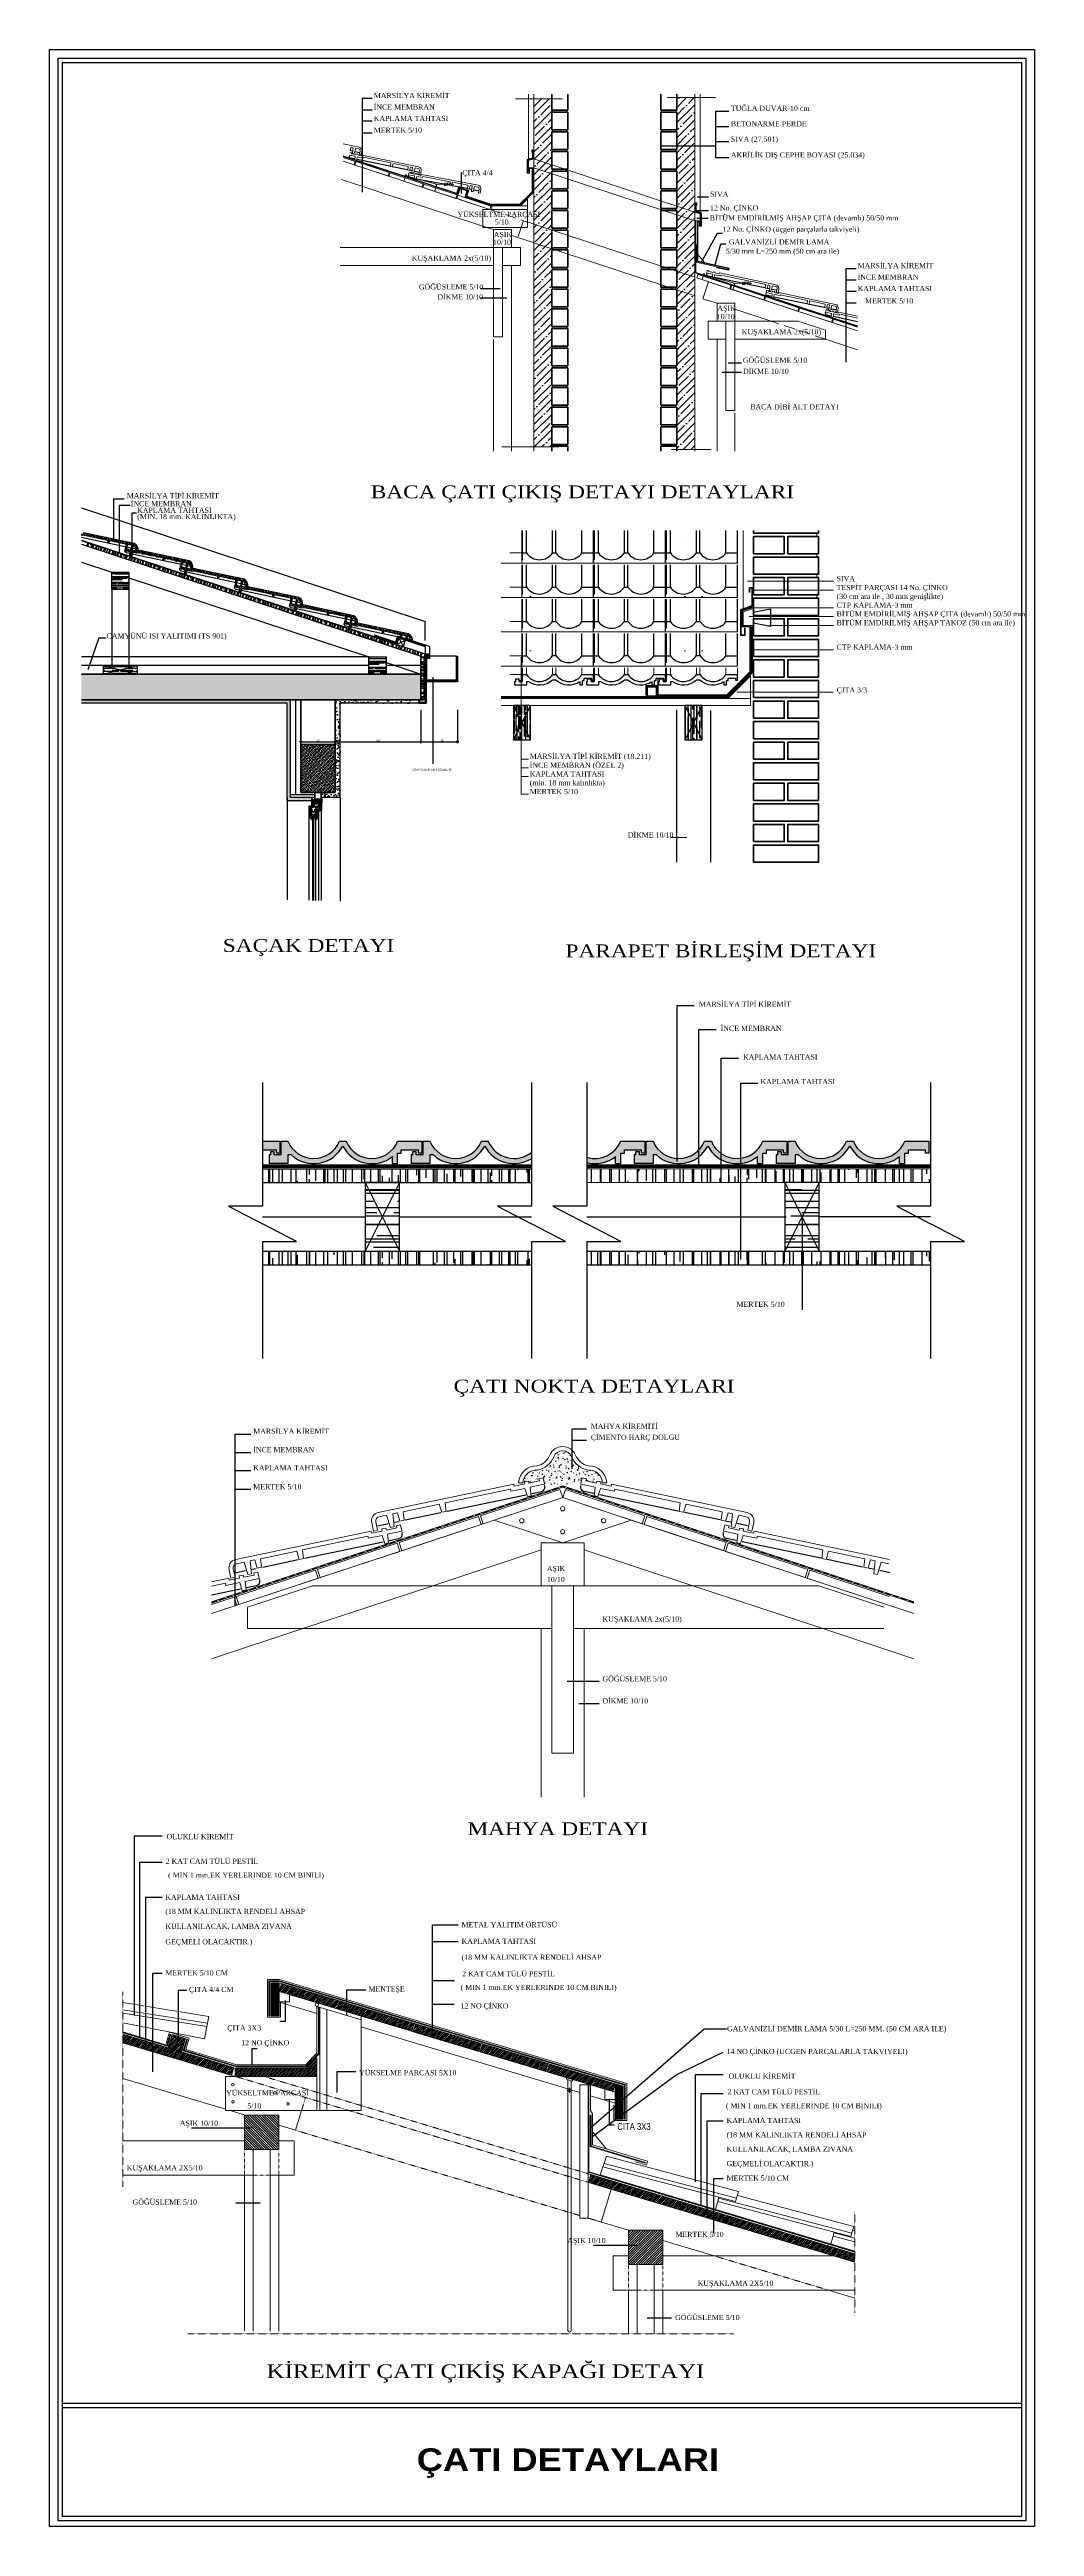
# Model space of a CAD drawing. Extents: x 386248 to 427517, y 4539405 to 4542296.
# Drawn here: x 416081 to 417230, y 4539405 to 4542296 of the extents above; entities that cross this region are included whole.
import ezdxf
from ezdxf.enums import TextEntityAlignment as Align

# ---------------------------------------------------------------- set-up
doc = ezdxf.new("R2010")
doc.units = 0
for name, pattern in [('CIZGI', [0.4, 0.25, -0.15]), ('DOT2', [3.175, 0, -3.175]), ('HIDDEN', [9.525, 6.35, -3.175]), ('NOKTA', [0.08, 0, -0.08])]:
    doc.linetypes.add(name, pattern=pattern)
for name, color, linetype, lineweight in [('0.13_ince', 11, 'Continuous', 13), ('1', 7, 'Continuous', 20), ('14', 4, 'Continuous', 15), ('16', 4, 'Continuous', 15), ('3', 40, 'DOT2', 15), ('cati', 232, 'Continuous', 20), ('CIZGI', 2, 'CIZGI', 13), ('DASH1L', 2, 'NOKTA', 15), ('DASH2H', 7, 'NOKTA', 15), ('duvaar', 133, 'Continuous', 50), ('DUVAR', 4, 'Continuous', 35), ('HE', 7, 'Continuous', 13), ('İC YAZI', 160, 'Continuous', 18), ('KAPI-CAM', 11, 'Continuous', 25), ('kolon', 1, 'Continuous', 40), ('KUPESTE', 30, 'Continuous', 18), ('LIGHT', 2, 'Continuous', 15), ('ME', 6, 'Continuous', 18), ('MEDIUM', 6, 'Continuous', 15), ('NOKTA', 2, 'NOKTA', 15), ('t', 11, 'Continuous', 5), ('YAZI', 7, 'Continuous', 25), ('YAZILAR', 1, 'Continuous', 30), ('ÖLÇÜ', 7, 'Continuous', 25)]:
    doc.layers.add(name, color=color, linetype=linetype, lineweight=lineweight)
doc.layers.add('Tarama', color=7, linetype='Continuous')
doc.layers.add('YAZI2', color=5, linetype='Continuous')
doc.styles.add('BASLIK', font='')
doc.styles.add('DIN', font='', dxfattribs={"width": 0.75})
doc.styles.add('OLC-50', font='', dxfattribs={"width": 0.5, "height": 0.125})
doc.styles.add('RomanSTA', font='')
doc.styles.add('TROMANT', font='')
doc.styles.get('BASLIK').set_extended_font_data('Times New Roman Tur')
doc.styles.get('DIN').set_extended_font_data('Comic Sans MS')
doc.styles.get('OLC-50').set_extended_font_data('Arial Tur')
doc.styles.get('RomanSTA').set_extended_font_data('Arial')
doc.styles.get('TROMANT').set_extended_font_data('Comic Sans MS')
pattern_1 = [(5e-10, (215040.96, 4461124.455), (44, 20), [300, -40, 100, -20]), (5e-10, (215067.56, 4461134.455), (-20, 26.6), [60, -6.6, 120, -15]), (5e-10, (215050.96, 4461141.455), (104, 13.4), [160, -28, 80, -20])]
pattern_2 = [(90, (215040.9594, 4461124.4549), (-1.25, 0.625), [0, -1.25])]
pattern_3 = [(90, (215040.96, 4461124.455), (-16, 35.2), [240, -32, 80, -16]), (90, (215032.96, 4461145.735), (-21.28, -16), [48, -5.28, 96, -12]), (90, (215027.359, 4461132.455), (-10.72, 83.2), [128, -22.4, 64, -16])]
pattern_4 = [(90, (371166.837, 4507008.6336), (-5, 11), [75, -10, 25, -5]), (90, (371164.337, 4507015.2836), (-6.65, -5), [15, -1.65, 30, -3.75]), (90, (371162.587, 4507011.1336), (-3.35, 26), [40, -7, 20, -5])]
pattern_5 = [(45, (412125.4095, 4540236.6948), (-0.8980256, 0.8980256), [])]

# ---------------------------------------------------------------- blocks, each defined once
blk = doc.blocks.new('NOKTA')
for p, q in [((-1, 0), (1, 0)), ((0, -1), (0, 1))]:
    blk.add_line(p, q)
blk.add_circle((0, 0), 0.3)
blk = doc.blocks.new('TUGLA')
at = {"layer": 'DUVAR'}
for points in [[(0, 0.06), (0.09, 0.06), (0.09, 0.11), (0, 0.11)], [(0.19, 0.06), (0.1, 0.06), (0.1, 0.11), (0.19, 0.11)], [(0, 0), (0.19, 0), (0.19, 0.05), (0, 0.05)]]:
    blk.add_lwpolyline(points, close=True, dxfattribs=at)
blk = doc.blocks.new('*X3322')
at = {"color": 0}
for p, q in [((138.01, 130.58), (139.94, 132.51)), ((138.1, 131.21), (139.53, 132.63)), ((138.33, 131.97), (139.12, 132.76)), ((138.42, 130.46), (140.34, 132.39)), ((138.56, 132.73), (138.71, 132.88)), ((138.82, 130.34), (140.75, 132.27)), ((139.23, 130.22), (141.16, 132.14)), ((139.64, 130.09), (141.57, 132.02)), ((140.05, 129.97), (141.98, 131.9)), ((140.46, 129.85), (142.38, 131.78)), ((140.86, 129.73), (142.79, 131.65)), ((141.27, 129.6), (143.2, 131.53)), ((141.68, 129.48), (143.61, 131.41)), ((142.09, 129.36), (144.02, 131.29)), ((142.5, 129.24), (144.42, 131.16)), ((142.9, 129.11), (144.83, 131.04)), ((143.31, 128.99), (145.24, 130.92)), ((143.72, 128.87), (145.65, 130.8)), ((144.13, 128.75), (146.05, 130.68)), ((144.54, 128.63), (146.46, 130.55)), ((144.94, 128.5), (146.87, 130.43)), ((145.35, 128.38), (147.28, 130.31)), ((145.76, 128.26), (147.69, 130.19)), ((146.17, 128.14), (148.09, 130.06)), ((146.57, 128.01), (148.5, 129.94)), ((146.98, 127.89), (148.91, 129.82)), ((147.39, 127.77), (149.32, 129.7)), ((147.8, 127.65), (149.73, 129.57)), ((148.21, 127.52), (150.13, 129.45)), ((148.61, 127.4), (150.54, 129.33)), ((149.02, 127.28), (150.95, 129.21)), ((149.43, 127.16), (151.36, 129.08)), ((149.84, 127.03), (151.77, 128.96)), ((150.25, 126.91), (152.17, 128.84)), ((150.65, 126.79), (152.58, 128.72)), ((151.06, 126.67), (152.99, 128.59)), ((151.47, 126.54), (153.4, 128.47)), ((151.88, 126.42), (153.81, 128.35)), ((152.29, 126.3), (154.21, 128.23)), ((152.69, 126.18), (154.62, 128.1)), ((153.1, 126.05), (155.03, 127.98)), ((153.51, 125.93), (155.44, 127.86)), ((153.92, 125.81), (155.84, 127.74)), ((154.33, 125.69), (156.25, 127.61)), ((154.73, 125.57), (156.66, 127.49)), ((155.14, 125.44), (157.07, 127.37)), ((155.55, 125.32), (157.48, 127.25)), ((155.96, 125.2), (157.71, 126.95)), ((156.37, 125.08), (157.48, 126.19)), ((156.77, 124.95), (157.25, 125.43))]:
    blk.add_line(p, q, dxfattribs=at)
blk = doc.blocks.new('*X3323')
at = {"color": 0}
for p, q in [((346.74, 99.6), (348.66, 101.53)), ((346.82, 100.21), (348.26, 101.65)), ((347.04, 100.97), (347.85, 101.78)), ((347.15, 99.48), (349.07, 101.41)), ((347.27, 101.73), (347.44, 101.9)), ((347.55, 99.36), (349.48, 101.29)), ((347.96, 99.24), (349.89, 101.16)), ((348.37, 99.11), (350.3, 101.04)), ((348.78, 98.99), (350.7, 100.92)), ((349.19, 98.87), (351.11, 100.8)), ((349.59, 98.75), (351.52, 100.67)), ((350, 98.62), (351.93, 100.55)), ((350.41, 98.5), (352.34, 100.43)), ((350.82, 98.38), (352.74, 100.31)), ((351.22, 98.26), (353.15, 100.18)), ((351.63, 98.13), (353.56, 100.06)), ((352.04, 98.01), (353.97, 99.94)), ((352.45, 97.89), (354.38, 99.82)), ((352.86, 97.77), (354.78, 99.7)), ((353.26, 97.65), (355.19, 99.57)), ((353.67, 97.52), (355.6, 99.45)), ((354.08, 97.4), (356.01, 99.33)), ((354.49, 97.28), (356.42, 99.21)), ((354.9, 97.16), (356.82, 99.08)), ((355.3, 97.03), (357.23, 98.96)), ((355.71, 96.91), (357.64, 98.84)), ((356.12, 96.79), (358.05, 98.72)), ((356.53, 96.67), (358.46, 98.59)), ((356.94, 96.54), (358.86, 98.47)), ((357.34, 96.42), (359.27, 98.35)), ((357.75, 96.3), (359.68, 98.23)), ((358.16, 96.18), (360.09, 98.1)), ((358.57, 96.05), (360.49, 97.98)), ((358.98, 95.93), (360.9, 97.86)), ((359.38, 95.81), (361.31, 97.74)), ((359.79, 95.69), (361.72, 97.61)), ((360.2, 95.56), (362.13, 97.49)), ((360.61, 95.44), (362.53, 97.37)), ((361.01, 95.32), (362.94, 97.25)), ((361.42, 95.2), (363.35, 97.12)), ((361.83, 95.07), (363.76, 97)), ((362.24, 94.95), (364.17, 96.88)), ((362.65, 94.83), (364.57, 96.76)), ((363.05, 94.71), (364.98, 96.63)), ((363.46, 94.59), (365.39, 96.51)), ((363.87, 94.46), (365.8, 96.39)), ((364.28, 94.34), (366.21, 96.27)), ((364.69, 94.22), (366.61, 96.15)), ((365.09, 94.1), (367.02, 96.02)), ((365.5, 93.97), (367.43, 95.9)), ((365.91, 93.85), (367.84, 95.78)), ((366.32, 93.73), (368.25, 95.66)), ((366.73, 93.61), (368.65, 95.53)), ((367.13, 93.48), (369.06, 95.41)), ((367.54, 93.36), (369.47, 95.29)), ((367.95, 93.24), (369.88, 95.17)), ((368.36, 93.12), (370.28, 95.04)), ((368.77, 92.99), (370.69, 94.92)), ((369.17, 92.87), (371.1, 94.8)), ((369.58, 92.75), (371.51, 94.68)), ((369.99, 92.63), (371.92, 94.55)), ((370.4, 92.5), (372.32, 94.43)), ((370.81, 92.38), (372.73, 94.31)), ((371.21, 92.26), (373.14, 94.19)), ((371.62, 92.14), (373.55, 94.06)), ((372.03, 92.01), (373.96, 93.94)), ((372.44, 91.89), (374.36, 93.82)), ((372.84, 91.77), (374.77, 93.7)), ((373.25, 91.65), (375.18, 93.57)), ((373.66, 91.53), (375.59, 93.45)), ((374.07, 91.4), (376, 93.33)), ((374.48, 91.28), (376.4, 93.21)), ((374.88, 91.16), (376.81, 93.09)), ((375.29, 91.04), (377.22, 92.96)), ((375.7, 90.91), (377.63, 92.84)), ((376.11, 90.79), (378.04, 92.72)), ((376.52, 90.67), (378.44, 92.6)), ((376.92, 90.55), (378.85, 92.47)), ((377.33, 90.42), (379.26, 92.35)), ((377.74, 90.3), (379.67, 92.23)), ((378.15, 90.18), (380.08, 92.11)), ((378.56, 90.06), (380.48, 91.98)), ((378.96, 89.93), (380.89, 91.86)), ((379.37, 89.81), (381.3, 91.74)), ((379.78, 89.69), (381.71, 91.62)), ((380.19, 89.57), (382.11, 91.49)), ((380.6, 89.44), (382.52, 91.37)), ((381, 89.32), (382.93, 91.25)), ((381.41, 89.2), (383.34, 91.13)), ((381.82, 89.08), (383.75, 91)), ((382.23, 88.95), (384.15, 90.88)), ((382.63, 88.83), (384.56, 90.76)), ((383.04, 88.71), (384.97, 90.64)), ((383.45, 88.59), (385.38, 90.51)), ((383.86, 88.46), (385.79, 90.39)), ((384.27, 88.34), (386.19, 90.27)), ((384.67, 88.22), (386.6, 90.15)), ((385.08, 88.1), (387.01, 90.03)), ((385.49, 87.98), (387.42, 89.9)), ((385.9, 87.85), (387.83, 89.78)), ((386.31, 87.73), (388.23, 89.66)), ((386.71, 87.61), (388.64, 89.54)), ((387.12, 87.49), (389.05, 89.41)), ((387.53, 87.36), (389.46, 89.29)), ((387.94, 87.24), (389.87, 89.17)), ((388.35, 87.12), (390.27, 89.05)), ((388.75, 87), (390.68, 88.92)), ((389.16, 86.87), (391.09, 88.8)), ((389.57, 86.75), (391.5, 88.68)), ((389.98, 86.63), (391.91, 88.56)), ((390.39, 86.51), (392.31, 88.43)), ((390.79, 86.38), (392.72, 88.31)), ((391.2, 86.26), (393.13, 88.19)), ((391.61, 86.14), (393.54, 88.07)), ((392.02, 86.02), (393.94, 87.94)), ((392.43, 85.89), (394.35, 87.82)), ((392.83, 85.77), (394.76, 87.7)), ((393.24, 85.65), (395.17, 87.58)), ((393.65, 85.53), (395.58, 87.45)), ((394.06, 85.4), (395.98, 87.33)), ((394.46, 85.28), (396.39, 87.21)), ((394.87, 85.16), (396.8, 87.09)), ((395.28, 85.04), (397.21, 86.96)), ((395.69, 84.92), (397.62, 86.84)), ((396.1, 84.79), (398.02, 86.72)), ((396.5, 84.67), (398.43, 86.6)), ((396.91, 84.55), (398.84, 86.48)), ((397.32, 84.43), (399.25, 86.35)), ((397.73, 84.3), (399.66, 86.23)), ((398.14, 84.18), (400.06, 86.11)), ((398.54, 84.06), (400.47, 85.99)), ((398.95, 83.94), (400.88, 85.86)), ((399.36, 83.81), (401.29, 85.74)), ((399.77, 83.69), (401.7, 85.62)), ((400.18, 83.57), (402.1, 85.5)), ((400.58, 83.45), (402.51, 85.37)), ((400.99, 83.32), (402.92, 85.25)), ((401.4, 83.2), (403.33, 85.13)), ((401.81, 83.08), (403.73, 85.01)), ((402.22, 82.96), (404.14, 84.88)), ((402.62, 82.83), (404.55, 84.76)), ((403.03, 82.71), (404.96, 84.64)), ((403.44, 82.59), (405.37, 84.52)), ((403.85, 82.47), (405.77, 84.39)), ((404.26, 82.34), (406.18, 84.27)), ((404.66, 82.22), (406.59, 84.15)), ((405.07, 82.1), (407, 84.03)), ((405.48, 81.98), (407.41, 83.9)), ((405.89, 81.86), (407.81, 83.78)), ((406.29, 81.73), (408.22, 83.66)), ((406.7, 81.61), (408.63, 83.54)), ((407.11, 81.49), (409.04, 83.42)), ((407.52, 81.37), (409.45, 83.29)), ((407.93, 81.24), (409.85, 83.17)), ((408.33, 81.12), (410.26, 83.05)), ((408.74, 81), (410.67, 82.93)), ((409.15, 80.88), (411.08, 82.8)), ((409.56, 80.75), (411.49, 82.68)), ((409.97, 80.63), (411.89, 82.56)), ((410.37, 80.51), (412.3, 82.44)), ((410.78, 80.39), (412.71, 82.31)), ((411.19, 80.26), (413.12, 82.19)), ((411.6, 80.14), (413.53, 82.07)), ((412.01, 80.02), (413.93, 81.95)), ((412.41, 79.9), (414.34, 81.82)), ((412.82, 79.77), (414.75, 81.7)), ((413.23, 79.65), (415.16, 81.58)), ((413.64, 79.53), (415.56, 81.46)), ((414.05, 79.41), (415.97, 81.33)), ((414.45, 79.28), (416.38, 81.21)), ((414.86, 79.16), (416.79, 81.09)), ((415.27, 79.04), (417.2, 80.97)), ((415.68, 78.92), (417.6, 80.84)), ((416.08, 78.79), (418.01, 80.72)), ((416.49, 78.67), (418.42, 80.6)), ((416.9, 78.55), (418.83, 80.48)), ((417.31, 78.43), (419.24, 80.36)), ((417.72, 78.31), (419.64, 80.23)), ((418.12, 78.18), (420.05, 80.11)), ((418.53, 78.06), (420.46, 79.99)), ((418.94, 77.94), (420.87, 79.87)), ((419.35, 77.82), (421.28, 79.74)), ((419.76, 77.69), (421.68, 79.62)), ((420.16, 77.57), (422.09, 79.5)), ((420.57, 77.45), (422.5, 79.38)), ((420.98, 77.33), (422.91, 79.25)), ((421.39, 77.2), (423.32, 79.13)), ((421.8, 77.08), (423.72, 79.01)), ((422.2, 76.96), (424.13, 78.89)), ((422.61, 76.84), (424.26, 78.49)), ((423.02, 76.71), (424.26, 77.96)), ((423.43, 76.59), (424.26, 77.42)), ((423.84, 76.47), (424.26, 76.89)), ((424.24, 76.35), (424.26, 76.36))]:
    blk.add_line(p, q, dxfattribs=at)
blk = doc.blocks.new('*X3324')
at = {"color": 0}
for p, q in [((380.31, 55.18), (390.31, 65.18)), ((380.31, 55.88), (389.6, 65.18)), ((380.31, 56.59), (388.89, 65.18)), ((380.31, 57.3), (388.19, 65.18)), ((380.31, 58.01), (387.48, 65.18)), ((380.31, 58.71), (386.77, 65.18)), ((380.31, 59.42), (386.06, 65.18)), ((380.31, 60.13), (385.36, 65.18)), ((380.31, 60.83), (384.65, 65.18)), ((380.31, 61.54), (383.94, 65.18)), ((380.31, 62.25), (383.24, 65.18)), ((380.31, 62.95), (382.53, 65.18)), ((380.31, 63.66), (381.82, 65.18)), ((380.31, 64.37), (381.11, 65.18)), ((380.31, 65.08), (380.41, 65.18)), ((381.01, 55.18), (390.31, 64.47)), ((381.72, 55.18), (390.31, 63.76)), ((382.43, 55.18), (390.31, 63.06)), ((383.14, 55.18), (390.31, 62.35)), ((383.84, 55.18), (390.31, 61.64)), ((384.55, 55.18), (390.31, 60.93)), ((385.26, 55.18), (390.31, 60.23)), ((385.96, 55.18), (390.31, 59.52)), ((386.67, 55.18), (390.31, 58.81)), ((387.38, 55.18), (390.31, 58.11)), ((388.09, 55.18), (390.31, 57.4)), ((388.79, 55.18), (390.31, 56.69)), ((389.5, 55.18), (390.31, 55.98)), ((390.21, 55.18), (390.31, 55.28))]:
    blk.add_line(p, q, dxfattribs=at)
blk = doc.blocks.new('*X3325')
at = {"color": 0}
for p, q in [((177.33, 126.95), (180.3, 129.92)), ((177.86, 126.95), (180.3, 129.39)), ((178.39, 126.95), (180.3, 128.86)), ((178.92, 126.95), (180.3, 128.33)), ((179.45, 126.95), (180.3, 127.8)), ((179.98, 126.95), (180.3, 127.27))]:
    blk.add_line(p, q, dxfattribs=at)
blk = doc.blocks.new('*X3326')
at = {"color": 0}
for p, q in [((138.71, 132.88), (141.92, 136.09)), ((138.79, 133.48), (141.52, 136.21)), ((139.01, 134.24), (141.11, 136.34)), ((139.12, 132.76), (142.33, 135.97)), ((139.24, 135), (140.7, 136.46)), ((139.47, 135.76), (140.29, 136.58)), ((139.53, 132.63), (142.74, 135.85)), ((139.7, 136.51), (139.88, 136.7)), ((139.94, 132.51), (143.15, 135.72)), ((140.34, 132.39), (143.56, 135.6)), ((140.75, 132.27), (143.39, 134.9)), ((141.16, 132.14), (143.16, 134.15)), ((141.57, 132.02), (142.93, 133.39)), ((141.98, 131.9), (142.71, 132.63)), ((142.38, 131.78), (142.48, 131.87))]:
    blk.add_line(p, q, dxfattribs=at)
blk = doc.blocks.new('*X3327')
at = {"color": 0}
for p, q in [((158.12, 124.71), (160.36, 126.95)), ((158.12, 125.24), (159.83, 126.95)), ((158.12, 125.77), (159.3, 126.95)), ((158.12, 126.3), (158.77, 126.95)), ((158.12, 126.83), (158.24, 126.95)), ((158.49, 124.55), (160.89, 126.95)), ((159.02, 124.55), (161.42, 126.95)), ((159.55, 124.55), (161.95, 126.95)), ((160.08, 124.55), (162.48, 126.95)), ((160.61, 124.55), (163.01, 126.95)), ((161.14, 124.55), (163.54, 126.95)), ((161.67, 124.55), (164.07, 126.95)), ((162.2, 124.55), (164.6, 126.95)), ((162.73, 124.55), (165.13, 126.95)), ((163.26, 124.55), (165.66, 126.95)), ((163.79, 124.55), (166.19, 126.95)), ((164.32, 124.55), (166.72, 126.95)), ((164.85, 124.55), (167.25, 126.95)), ((165.38, 124.55), (167.78, 126.95)), ((165.92, 124.55), (168.32, 126.95)), ((166.45, 124.55), (168.85, 126.95)), ((166.98, 124.55), (169.38, 126.95)), ((167.51, 124.55), (169.91, 126.95)), ((168.04, 124.55), (170.44, 126.95)), ((168.57, 124.55), (170.97, 126.95)), ((169.1, 124.55), (171.5, 126.95)), ((169.63, 124.55), (172.03, 126.95)), ((170.16, 124.55), (172.56, 126.95)), ((170.69, 124.55), (173.09, 126.95)), ((171.22, 124.55), (173.62, 126.95)), ((171.75, 124.55), (174.15, 126.95)), ((172.28, 124.55), (174.68, 126.95)), ((172.81, 124.55), (175.21, 126.95)), ((173.34, 124.55), (175.74, 126.95)), ((173.87, 124.55), (176.27, 126.95)), ((174.4, 124.55), (176.8, 126.95)), ((174.93, 124.55), (177.33, 126.95)), ((175.46, 124.55), (177.86, 126.95)), ((175.99, 124.55), (178.39, 126.95)), ((176.52, 124.55), (178.92, 126.95)), ((177.05, 124.55), (179.45, 126.95)), ((177.58, 124.55), (179.98, 126.95)), ((178.11, 124.55), (180.51, 126.95)), ((178.64, 124.55), (181.04, 126.95)), ((179.17, 124.55), (181.57, 126.95)), ((179.7, 124.55), (181.94, 126.78)), ((180.23, 124.55), (181.94, 126.25)), ((180.76, 124.55), (181.94, 125.72)), ((181.29, 124.55), (181.94, 125.19)), ((181.83, 124.55), (181.94, 124.66))]:
    blk.add_line(p, q, dxfattribs=at)
blk = doc.blocks.new('*X3328')
at = {"color": 0}
for p, q in [((125.36, 136.5), (125.66, 136.8)), ((125.36, 135.97), (126.07, 136.67)), ((125.36, 135.44), (126.47, 136.55)), ((125.36, 134.91), (126.88, 136.43)), ((125.36, 134.38), (127.29, 136.31)), ((125.77, 134.26), (127.7, 136.18)), ((126.18, 134.13), (128.11, 136.06)), ((126.59, 134.01), (128.51, 135.94)), ((126.99, 133.89), (128.92, 135.82)), ((127.4, 133.77), (129.33, 135.69)), ((127.81, 133.64), (129.74, 135.57)), ((128.22, 133.52), (130.15, 135.45)), ((128.63, 133.4), (130.55, 135.33)), ((129.03, 133.28), (130.96, 135.2)), ((129.44, 133.15), (131.37, 135.08)), ((129.85, 133.03), (131.78, 134.96)), ((130.26, 132.91), (132.19, 134.84)), ((130.67, 132.79), (132.59, 134.71)), ((131.07, 132.66), (133, 134.59)), ((131.48, 132.54), (133.41, 134.47)), ((131.89, 132.42), (133.82, 134.35)), ((132.3, 132.3), (134.22, 134.22)), ((132.71, 132.18), (134.63, 134.1)), ((133.11, 132.05), (135.04, 133.98)), ((133.52, 131.93), (135.45, 133.86)), ((133.93, 131.81), (135.86, 133.74)), ((134.34, 131.69), (136.26, 133.61)), ((134.74, 131.56), (136.67, 133.49)), ((135.15, 131.44), (137.08, 133.37)), ((135.56, 131.32), (137.49, 133.25)), ((135.97, 131.2), (137.9, 133.12)), ((136.38, 131.07), (138.3, 133)), ((136.78, 130.95), (138.11, 132.28)), ((137.19, 130.83), (137.88, 131.52)), ((137.6, 130.71), (137.66, 130.76))]:
    blk.add_line(p, q, dxfattribs=at)

msp = doc.modelspace()

# ---------------------------------------------------------------- hatches: boundary and pattern name
at = {"layer": 'LIGHT'}
h = msp.add_hatch(dxfattribs=at)
h.set_pattern_fill('LINE', color=21, scale=0.4, angle=45, style=0)
h.set_pattern_definition(pattern_5)
h.paths.add_polyline_path([(416750.573, 4539919.014), (416740.973, 4539921.894), (416740.973, 4539895.553), (416750.573, 4539903.89)])
h = msp.add_hatch(dxfattribs=at)
h.set_pattern_fill('LINE', color=21, scale=0.4, angle=45, style=0)
h.set_pattern_definition(pattern_5)
h.paths.add_polyline_path([(416740.973, 4539880.614), (416741.997, 4539880.614), (416750.573, 4539886.93), (416750.573, 4539903.235), (416740.973, 4539895.065)])
h.paths.add_polyline_path([(416750.573, 4539886.93), (416750.573, 4539880.614), (416741.997, 4539880.614)], flags=17)
at = {"layer": 'ME'}
h = msp.add_hatch(dxfattribs=at)
h.set_pattern_fill('LINE', color=21, scale=0.4, angle=45, style=0)
h.set_pattern_definition(pattern_5)
h.paths.add_polyline_path([(416339.36, 4540001.124), (416348.96, 4540001.124), (416348.96, 4540039.524), (416339.36, 4540039.524)])
at = {"layer": 'Tarama'}
h = msp.add_hatch(dxfattribs=at)
h.set_pattern_fill('ANSI35', color=256, scale=50, style=0)
h.set_pattern_definition([(45, (376386.671, 4527010.09), (-8.8388348, 8.8388348), []), (45, (376395.51, 4527010.09), (-8.8388348, 8.8388348), [15.625, -3.125, 0, -3.125])])
h.paths.add_polyline_path([(416667.051, 4542130.943), (416668.094, 4542130.943), (416668.094, 4542133.029), (416667.051, 4542133.029), (416667.051, 4542150.71), (416646.192, 4542157.593), (416646.192, 4542092.052), (416667.401, 4542085.053), (416668.094, 4542085.053), (416668.094, 4542087.139), (416667.051, 4542087.139), (416667.051, 4542107.998), (416668.094, 4542107.998), (416668.094, 4542110.084), (416667.051, 4542110.084)])
h.paths.add_polyline_path([(416667.051, 4542222.722), (416668.094, 4542222.722), (416668.094, 4542224.808), (416667.051, 4542224.808), (416667.051, 4542238.193), (416646.192, 4542238.193), (416646.192, 4542168.023), (416667.051, 4542161.139), (416667.051, 4542176.832), (416668.094, 4542176.832), (416668.094, 4542178.918), (416667.051, 4542178.918), (416667.051, 4542199.777), (416668.094, 4542199.777), (416668.094, 4542201.863), (416667.051, 4542201.863)])
h.paths.add_polyline_path([(416667.051, 4542062.109), (416668.094, 4542062.109), (416668.094, 4542062.859), (416646.192, 4542070.087), (416646.192, 4541831.939), (416667.051, 4541831.939), (416667.051, 4541832.661), (416668.094, 4541832.661), (416668.094, 4541834.747), (416667.051, 4541834.747), (416667.051, 4541855.606), (416668.094, 4541855.606), (416668.094, 4541857.692), (416667.051, 4541857.692), (416667.051, 4541878.55), (416668.094, 4541878.55), (416668.094, 4541880.636), (416667.051, 4541880.636), (416667.051, 4541901.495), (416668.094, 4541901.495), (416668.094, 4541903.581), (416667.051, 4541903.581), (416667.051, 4541924.44), (416668.094, 4541924.44), (416668.094, 4541926.526), (416667.051, 4541926.526), (416667.051, 4541947.385), (416668.094, 4541947.385), (416668.094, 4541949.471), (416667.051, 4541949.471), (416667.051, 4541970.329), (416668.094, 4541970.329), (416668.094, 4541970.33), (416668.094, 4541972.415), (416667.051, 4541972.415), (416667.051, 4541993.274), (416668.094, 4541993.274), (416668.094, 4541995.36), (416667.051, 4541995.36), (416667.051, 4542016.219), (416668.094, 4542016.219), (416668.094, 4542018.305), (416667.051, 4542018.305), (416667.051, 4542039.164), (416668.094, 4542039.164), (416668.094, 4542041.25), (416667.051, 4542041.25)])
h.paths.add_polyline_path([(416667.051, 4542085.169), (416646.192, 4542092.052), (416646.192, 4542070.087), (416668.094, 4542062.859), (416668.094, 4542064.194), (416667.051, 4542064.194)])
h.paths.add_polyline_path([(416833.922, 4542008.136), (416813.063, 4542015.02), (416813.063, 4541995.36), (416812.02, 4541995.36), (416812.02, 4541993.274), (416813.063, 4541993.274), (416813.063, 4541972.415), (416812.143, 4541972.415), (416812.02, 4541972.292), (416812.02, 4541970.329), (416813.063, 4541970.329), (416813.063, 4541949.471), (416812.02, 4541949.471), (416812.02, 4541947.385), (416813.063, 4541947.385), (416813.063, 4541926.526), (416812.02, 4541926.526), (416812.02, 4541924.44), (416813.063, 4541924.44), (416813.063, 4541903.581), (416812.02, 4541903.581), (416812.02, 4541901.495), (416813.063, 4541901.495), (416813.063, 4541880.636), (416812.02, 4541880.636), (416812.02, 4541878.55), (416813.063, 4541878.55), (416813.063, 4541857.692), (416812.02, 4541857.692), (416812.02, 4541855.606), (416813.063, 4541855.606), (416813.063, 4541834.747), (416812.02, 4541834.747), (416812.02, 4541832.661), (416813.063, 4541832.661), (416813.063, 4541828.952), (416833.922, 4541828.952)])
h.paths.add_polyline_path([(416833.922, 4542030.102), (416813.063, 4542036.985), (416813.063, 4542018.305), (416812.02, 4542018.305), (416812.02, 4542016.219), (416813.063, 4542016.219), (416813.063, 4542015.02), (416833.922, 4542008.136)])
h.paths.add_polyline_path([(416833.922, 4542095.642), (416813.063, 4542102.526), (416813.063, 4542087.139), (416812.02, 4542087.139), (416812.02, 4542085.053), (416813.063, 4542085.053), (416813.063, 4542064.194), (416812.02, 4542064.194), (416812.02, 4542062.109), (416813.063, 4542062.109), (416813.063, 4542041.25), (416812.02, 4542041.25), (416812.02, 4542039.164), (416813.063, 4542039.164), (416813.063, 4542036.985), (416833.922, 4542030.102)])
h.paths.add_polyline_path([(416813.063, 4542112.955), (416813.063, 4542110.084), (416812.02, 4542110.084), (416812.02, 4542107.998), (416813.063, 4542107.998), (416813.063, 4542102.526), (416833.922, 4542095.642), (416833.922, 4542106.072)])
h.paths.add_polyline_path([(416833.922, 4542183.176), (416813.063, 4542183.176), (416813.063, 4542178.918), (416812.154, 4542178.918), (416812.02, 4542178.785), (416812.02, 4542176.832), (416813.063, 4542176.832), (416813.063, 4542155.974), (416812.02, 4542155.974), (416812.02, 4542153.888), (416813.063, 4542153.888), (416813.063, 4542133.029), (416812.02, 4542133.029), (416812.02, 4542130.943), (416813.063, 4542130.943), (416813.063, 4542112.955), (416833.922, 4542106.072)])
h.paths.add_polyline_path([(416833.922, 4542239.55), (416813.063, 4542239.55), (416813.063, 4542224.808), (416812.02, 4542224.808), (416812.02, 4542222.722), (416813.063, 4542222.722), (416813.063, 4542201.863), (416812.02, 4542201.863), (416812.02, 4542199.777), (416813.063, 4542199.777), (416813.063, 4542183.176), (416833.922, 4542183.176)])
h.paths.add_polyline_path([(416667.051, 4542161.139), (416646.192, 4542168.023), (416646.192, 4542157.593), (416667.051, 4542150.71), (416667.051, 4542153.888), (416668.094, 4542153.888), (416668.094, 4542155.974), (416667.051, 4542155.974)])
h = msp.add_hatch(dxfattribs=at)
h.set_pattern_fill('SACNCR', color=256, angle=359.780997, style=0)
h.set_pattern_definition([(44.781, (414414.8956, 4540810.9304), (-1.6773497, 1.6902217), []), (44.781, (414416.5794, 4540810.924), (-1.6773497, 1.6902217), [0, -2.38125])])
h.paths.add_polyline_path([(416120.818, 4541731.808), (416120.509, 4541730.34), (416118.322, 4541730.801), (416118.322, 4541728.859), (416119.971, 4541728.512), (416121.946, 4541729.016), (416149.17, 4541723.283), (416149.18, 4541720.419), (416150.354, 4541720.172), (416151.518, 4541722.788), (416170.208, 4541718.852), (416170.074, 4541715.303), (416171.346, 4541715.036), (416172.655, 4541718.337), (416176.677, 4541717.49), (416176.352, 4541713.271), (416177.502, 4541713.029), (416177.347, 4541712.291), (416177.467, 4541712.265), (416179.123, 4541716.975, -0.31787697), (416181.796, 4541710.791), (416184.242, 4541710.276, 0.33333333), (416180.02, 4541719.341)])
at = {"layer": 'Tarama', "ltscale": 0.03}
h = msp.add_hatch(dxfattribs=at)
h.set_pattern_fill('AR-RROOF', color=256, scale=0.2, angle=252, style=0)
h.set_pattern_definition([(252, (404233.8496, 4538011.1587), (1.3777932, -12.198814), [76.2, -10.16, 25.4, -5.08]), (252, (404234.1775, 4538003.948), (7.9955246, 2.7435247), [15.24, -1.6764, 30.48, -3.81]), (252, (404237.1714, 4538007.4087), (-4.925977, -26.1748792), [40.64, -7.112, 20.32, -5.08])])
h.paths.add_polyline_path([(416182.214, 4541701.852), (416182.21, 4541701.839), (416177.561, 4541703.388), (416170.894, 4541705.588), (416169.64, 4541701.789), (416202.879, 4541690.821), (416206.879, 4541689.501), (416208.133, 4541693.299)])
h.paths.add_polyline_path([(416167.878, 4541706.583), (416131.959, 4541718.436), (416130.706, 4541714.638), (416146.819, 4541709.321), (416167.878, 4541702.371)])
h = msp.add_hatch(dxfattribs=at)
h.set_pattern_fill('SACNCR', color=256, angle=359.780997, style=0)
h.set_pattern_definition([(44.8050894, (372557.81, 4510627.0968), (-1.67806029, 1.68951627), []), (44.8050894, (372559.4937, 4510627.0911), (-1.67806029, 1.68951627), [0, -2.38125])])
h.paths.add_polyline_path([(416184.841, 4541711.483), (416184.532, 4541710.015), (416177.193, 4541711.561), (416177.502, 4541713.029), (416176.035, 4541713.338), (416175.725, 4541711.87), (416171.322, 4541712.797), (416171.631, 4541714.265), (416169.674, 4541714.677), (416168.973, 4541711.35), (416174.845, 4541710.114), (416174.386, 4541705.509), (416176.343, 4541705.097), (416177.78, 4541709.496), (416183.994, 4541708.187), (416185.969, 4541708.691), (416213.193, 4541702.958), (416213.203, 4541700.094), (416214.377, 4541699.847), (416215.542, 4541702.463), (416234.232, 4541698.527), (416234.097, 4541694.979), (416235.37, 4541694.711), (416236.678, 4541698.012), (416240.7, 4541697.165), (416240.316, 4541692.188), (416241.49, 4541691.941), (416243.146, 4541696.65, -0.31787697), (416245.819, 4541690.466), (416248.265, 4541689.951, 0.33333333), (416244.043, 4541699.016)])
h = msp.add_hatch(dxfattribs=at)
h.set_pattern_fill('SACNCR', color=256, angle=359.780997, style=0)
h.set_pattern_definition([(44.8050894, (372557.81, 4510626.0968), (-1.67806029, 1.68951627), []), (44.8050894, (372559.4937, 4510626.0911), (-1.67806029, 1.68951627), [0, -2.38125])])
h.paths.add_polyline_path([(416184.841, 4541710.483), (416184.532, 4541709.015), (416177.193, 4541710.561), (416177.502, 4541712.029), (416176.035, 4541712.338), (416175.725, 4541710.87), (416171.322, 4541711.797), (416171.631, 4541713.265), (416169.674, 4541713.677), (416168.973, 4541710.35), (416174.845, 4541709.114), (416174.386, 4541704.509), (416176.343, 4541704.097), (416177.78, 4541708.496), (416183.994, 4541707.187), (416185.969, 4541707.691), (416213.193, 4541701.958), (416213.203, 4541699.094), (416214.377, 4541698.847), (416215.542, 4541701.463), (416234.232, 4541697.527), (416234.097, 4541693.979), (416235.37, 4541693.711), (416236.678, 4541697.012), (416240.7, 4541696.165), (416240.316, 4541691.188), (416241.49, 4541690.941), (416243.146, 4541695.65, -0.31787697), (416245.819, 4541689.466), (416248.265, 4541688.951, 0.33333333), (416244.043, 4541698.016)])
h = msp.add_hatch(dxfattribs=at)
h.set_pattern_fill('AR-RROOF', color=256, scale=0.2, style=0)
h.set_pattern_definition([(5e-10, (372593.131, 4510502.919), (11.176, 5.08), [76.2, -10.16, 25.4, -5.08]), (5e-10, (372599.8876, 4510505.459), (-5.08, 6.7564), [15.24, -1.6764, 30.48, -3.81]), (5e-10, (372595.6712, 4510507.2372), (26.416, 3.4036), [40.64, -7.112, 20.32, -5.08])])
h.paths.add_polyline_path([(416153.716, 4541665.865), (416173.716, 4541665.865), (416173.716, 4541685.865), (416153.716, 4541685.865)])
h = msp.add_hatch(dxfattribs=at)
h.set_pattern_fill('AR-RROOF', color=256, scale=0.2, angle=252, style=0)
h.set_pattern_definition([(252, (404272.749, 4537998.203), (1.3777932, -12.198814), [76.2, -10.16, 25.4, -5.08]), (252, (404273.077, 4537990.9925), (7.9955246, 2.7435247), [15.24, -1.6764, 30.48, -3.81]), (252, (404276.0708, 4537994.453), (-4.925977, -26.1748792), [40.64, -7.112, 20.32, -5.08])])
h.paths.add_polyline_path([(416221.114, 4541688.896), (416221.109, 4541688.883), (416216.46, 4541690.432), (416209.793, 4541692.632), (416208.54, 4541688.834), (416241.779, 4541677.865), (416245.779, 4541676.545), (416247.032, 4541680.343)])
h.paths.add_polyline_path([(416206.777, 4541693.627), (416170.859, 4541705.481), (416169.605, 4541701.682), (416185.718, 4541696.365), (416206.777, 4541689.415)])
h = msp.add_hatch(dxfattribs=at)
h.set_pattern_fill('AR-RROOF', color=256, scale=0.2, angle=252, style=0)
h.set_pattern_definition([(252, (404311.684, 4537985.3546), (1.3777932, -12.198814), [76.2, -10.16, 25.4, -5.08]), (252, (404312.0116, 4537978.144), (7.9955246, 2.7435247), [15.24, -1.6764, 30.48, -3.81]), (252, (404315.0056, 4537981.6046), (-4.925977, -26.1748792), [40.64, -7.112, 20.32, -5.08])])
h.paths.add_polyline_path([(416260.049, 4541676.048), (416260.044, 4541676.035), (416255.395, 4541677.584), (416248.728, 4541679.784), (416247.475, 4541675.985), (416280.713, 4541665.016), (416284.713, 4541663.696), (416285.967, 4541667.495)])
h.paths.add_polyline_path([(416245.712, 4541680.779), (416209.793, 4541692.632), (416208.54, 4541688.834), (416224.653, 4541683.516), (416245.712, 4541676.567)])
h = msp.add_hatch(dxfattribs=at)
h.set_pattern_fill('SACNCR', color=256, angle=359.780997, style=0)
h.set_pattern_definition([(44.8050894, (372621.833, 4510605.772), (-1.67806029, 1.68951627), []), (44.8050894, (372623.5168, 4510605.7663), (-1.67806029, 1.68951627), [0, -2.38125])])
h.paths.add_polyline_path([(416248.864, 4541690.158), (416248.555, 4541688.691), (416241.216, 4541690.236), (416241.525, 4541691.704), (416240.058, 4541692.013), (416239.748, 4541690.545), (416235.345, 4541691.473), (416235.654, 4541692.94), (416233.697, 4541693.352), (416232.996, 4541690.025), (416238.868, 4541688.789), (416238.409, 4541684.185), (416240.366, 4541683.773), (416241.803, 4541688.171), (416248.017, 4541686.862), (416249.992, 4541687.366), (416277.216, 4541681.633), (416277.226, 4541678.769), (416278.4, 4541678.522), (416279.565, 4541681.138), (416298.255, 4541677.202), (416298.121, 4541673.654), (416299.393, 4541673.386), (416300.701, 4541676.687), (416304.723, 4541675.84), (416304.339, 4541670.863), (416305.513, 4541670.616), (416307.169, 4541675.325, -0.31787697), (416309.842, 4541669.142), (416312.289, 4541668.626, 0.33333333), (416308.066, 4541677.691)])
h = msp.add_hatch(dxfattribs=at)
h.set_pattern_fill('AR-RROOF', color=256, scale=0.2, angle=252, style=0)
h.set_pattern_definition([(252, (404350.6186, 4537972.506), (1.3777932, -12.198814), [76.2, -10.16, 25.4, -5.08]), (252, (404350.9464, 4537965.2955), (7.9955246, 2.7435247), [15.24, -1.6764, 30.48, -3.81]), (252, (404353.9403, 4537968.756), (-4.925977, -26.1748792), [40.64, -7.112, 20.32, -5.08])])
h.paths.add_polyline_path([(416298.983, 4541663.199), (416298.979, 4541663.186), (416294.33, 4541664.735), (416287.663, 4541666.935), (416286.409, 4541663.137), (416319.648, 4541652.168), (416323.648, 4541650.848), (416324.902, 4541654.646)])
h.paths.add_polyline_path([(416284.647, 4541667.93), (416248.728, 4541679.784), (416247.475, 4541675.985), (416263.587, 4541670.668), (416284.647, 4541663.718)])
h = msp.add_hatch(dxfattribs=at)
h.set_pattern_fill('AR-RROOF', color=256, scale=0.2, angle=252, style=0)
h.set_pattern_definition([(252, (404389.5533, 4537959.6577), (1.3777932, -12.198814), [76.2, -10.16, 25.4, -5.08]), (252, (404389.881, 4537952.447), (7.9955246, 2.7435247), [15.24, -1.6764, 30.48, -3.81]), (252, (404392.875, 4537955.9076), (-4.925977, -26.1748792), [40.64, -7.112, 20.32, -5.08])])
h.paths.add_polyline_path([(416337.918, 4541650.351), (416337.914, 4541650.338), (416333.265, 4541651.887), (416326.598, 4541654.087), (416325.344, 4541650.288), (416358.583, 4541639.319), (416362.583, 4541637.999), (416363.836, 4541641.798)])
h.paths.add_polyline_path([(416323.582, 4541655.082), (416287.663, 4541666.935), (416286.409, 4541663.137), (416302.522, 4541657.819), (416323.582, 4541650.87)])
h = msp.add_hatch(dxfattribs=at)
h.set_pattern_fill('SACNCR', color=256, angle=359.780997, style=0)
h.set_pattern_definition([(44.8050894, (372685.856, 4510584.4472), (-1.67806029, 1.68951627), []), (44.8050894, (372687.5399, 4510584.4415), (-1.67806029, 1.68951627), [0, -2.38125])])
h.paths.add_polyline_path([(416312.888, 4541668.834), (416312.578, 4541667.366), (416305.239, 4541668.911), (416305.549, 4541670.379), (416304.081, 4541670.688), (416303.772, 4541669.22), (416299.368, 4541670.148), (416299.677, 4541671.616), (416297.72, 4541672.028), (416297.02, 4541668.701), (416302.891, 4541667.464), (416302.432, 4541662.86), (416304.389, 4541662.448), (416305.826, 4541666.846), (416312.04, 4541665.537), (416314.016, 4541666.041), (416341.239, 4541660.308), (416341.249, 4541657.445), (416342.424, 4541657.197), (416343.588, 4541659.814), (416362.278, 4541655.878), (416362.144, 4541652.329), (416363.416, 4541652.061), (416364.724, 4541655.362), (416368.746, 4541654.515), (416368.362, 4541649.538), (416369.537, 4541649.291), (416371.193, 4541654, -0.31787697), (416373.865, 4541647.817), (416376.312, 4541647.302, 0.33333333), (416372.089, 4541656.366)])
h = msp.add_hatch(dxfattribs=at)
h.set_pattern_fill('AR-RROOF', color=256, scale=0.2, angle=252, style=0)
h.set_pattern_definition([(252, (404428.488, 4537946.809), (1.3777932, -12.198814), [76.2, -10.16, 25.4, -5.08]), (252, (404428.816, 4537939.5986), (7.9955246, 2.7435247), [15.24, -1.6764, 30.48, -3.81]), (252, (404431.81, 4537943.059), (-4.925977, -26.1748792), [40.64, -7.112, 20.32, -5.08])])
h.paths.add_polyline_path([(416376.853, 4541637.502), (416376.849, 4541637.489), (416372.199, 4541639.038), (416365.532, 4541641.238), (416364.279, 4541637.44), (416397.518, 4541626.471), (416401.518, 4541625.151), (416402.771, 4541628.949)])
h.paths.add_polyline_path([(416362.517, 4541642.233), (416326.598, 4541654.087), (416325.344, 4541650.288), (416341.457, 4541644.971), (416362.517, 4541638.021)])
h = msp.add_hatch(dxfattribs=at)
h.set_pattern_fill('SACNCR', color=256, angle=359.780997, style=0)
h.set_pattern_definition([(44.8050894, (372749.8792, 4510563.1224), (-1.67806029, 1.68951627), []), (44.8050894, (372751.563, 4510563.1167), (-1.67806029, 1.68951627), [0, -2.38125])])
h.paths.add_polyline_path([(416376.911, 4541647.509), (416376.602, 4541646.041), (416369.262, 4541647.586), (416369.572, 4541649.054), (416368.104, 4541649.363), (416367.795, 4541647.896), (416363.391, 4541648.823), (416363.7, 4541650.291), (416361.743, 4541650.703), (416361.043, 4541647.376), (416366.914, 4541646.139), (416366.455, 4541641.535), (416368.412, 4541641.123), (416369.849, 4541645.521), (416376.063, 4541644.213), (416378.039, 4541644.716), (416405.262, 4541638.983), (416405.272, 4541636.12), (416406.447, 4541635.872), (416407.611, 4541638.489), (416426.301, 4541634.553), (416426.167, 4541631.004), (416427.439, 4541630.736), (416428.747, 4541634.038), (416432.769, 4541633.191), (416432.385, 4541628.214), (416433.56, 4541627.966), (416435.216, 4541632.675, -0.31787697), (416437.888, 4541626.492), (416440.335, 4541625.977, 0.33333333), (416436.112, 4541635.041)])
h = msp.add_hatch(dxfattribs=at)
h.set_pattern_fill('AR-RROOF', color=256, scale=0.2, angle=252, style=0)
h.set_pattern_definition([(252, (404467.423, 4537933.9607), (1.3777932, -12.198814), [76.2, -10.16, 25.4, -5.08]), (252, (404467.751, 4537926.75), (7.9955246, 2.7435247), [15.24, -1.6764, 30.48, -3.81]), (252, (404470.7447, 4537930.2107), (-4.925977, -26.1748792), [40.64, -7.112, 20.32, -5.08])])
h.paths.add_polyline_path([(416415.788, 4541624.654), (416415.783, 4541624.641), (416411.134, 4541626.19), (416404.467, 4541628.39), (416403.214, 4541624.591), (416436.452, 4541613.622), (416440.452, 4541612.302), (416441.706, 4541616.101)])
h.paths.add_polyline_path([(416401.451, 4541629.385), (416365.532, 4541641.238), (416364.279, 4541637.44), (416380.392, 4541632.122), (416401.451, 4541625.173)])
h = msp.add_hatch(dxfattribs=at)
h.set_pattern_fill('AR-RROOF', color=256, scale=0.2, angle=252, style=0)
h.set_pattern_definition([(252, (404506.3577, 4537921.112), (1.3777932, -12.198814), [76.2, -10.16, 25.4, -5.08]), (252, (404506.6855, 4537913.9016), (7.9955246, 2.7435247), [15.24, -1.6764, 30.48, -3.81]), (252, (404509.6794, 4537917.3622), (-4.925977, -26.1748792), [40.64, -7.112, 20.32, -5.08])])
h.paths.add_polyline_path([(416454.722, 4541611.806), (416454.718, 4541611.792), (416450.069, 4541613.341), (416443.402, 4541615.541), (416442.149, 4541611.743), (416475.387, 4541600.774), (416479.387, 4541599.454), (416480.641, 4541603.253)])
h.paths.add_polyline_path([(416440.386, 4541616.537), (416404.467, 4541628.39), (416403.214, 4541624.591), (416419.327, 4541619.274), (416440.386, 4541612.324)])
h = msp.add_hatch(dxfattribs=at)
h.set_pattern_fill('SACNCR', color=256, angle=359.780997, style=0)
h.set_pattern_definition([(44.8050894, (372813.9023, 4510541.7976), (-1.67806029, 1.68951627), []), (44.8050894, (372815.586, 4510541.792), (-1.67806029, 1.68951627), [0, -2.38125])])
h.paths.add_polyline_path([(416440.934, 4541626.184), (416440.625, 4541624.716), (416433.286, 4541626.262), (416433.595, 4541627.729), (416432.127, 4541628.039), (416431.818, 4541626.571), (416427.414, 4541627.498), (416427.723, 4541628.966), (416425.766, 4541629.378), (416425.066, 4541626.051), (416430.937, 4541624.815), (416430.478, 4541620.21), (416432.435, 4541619.798), (416433.873, 4541624.196), (416440.086, 4541622.888), (416442.062, 4541623.392), (416469.285, 4541617.659), (416469.296, 4541614.795), (416470.47, 4541614.548), (416471.634, 4541617.164), (416490.324, 4541613.228), (416490.19, 4541609.679), (416491.462, 4541609.412), (416492.77, 4541612.713), (416496.792, 4541611.866), (416496.409, 4541606.889), (416497.583, 4541606.641), (416499.239, 4541611.351, -0.31787697), (416501.912, 4541605.167), (416504.358, 4541604.652, 0.33333333), (416500.135, 4541613.717)])
h = msp.add_hatch(dxfattribs=at)
h.set_pattern_fill('AR-RROOF', color=256, scale=0.2, angle=252, style=0)
h.set_pattern_definition([(252, (404545.2924, 4537908.264), (1.3777932, -12.198814), [76.2, -10.16, 25.4, -5.08]), (252, (404545.62, 4537901.053), (7.9955246, 2.7435247), [15.24, -1.6764, 30.48, -3.81]), (252, (404548.6142, 4537904.5137), (-4.925977, -26.1748792), [40.64, -7.112, 20.32, -5.08])])
h.paths.add_polyline_path([(416493.657, 4541598.957), (416493.653, 4541598.944), (416489.004, 4541600.493), (416482.337, 4541602.693), (416481.083, 4541598.894), (416514.322, 4541587.926), (416518.322, 4541586.606), (416519.575, 4541590.404)])
h.paths.add_polyline_path([(416479.321, 4541603.688), (416443.402, 4541615.541), (416442.149, 4541611.743), (416458.261, 4541606.426), (416479.321, 4541599.476)])
at = {"layer": 'Tarama'}
h = msp.add_hatch(dxfattribs=at)
h.set_pattern_fill('ANSI33', color=256, scale=0.5, style=0)
h.set_pattern_definition([(45, (414414.8956, 4540810.9304), (-2.245064, 2.245064), []), (45, (414417.1407, 4540810.9304), (-2.245064, 2.245064), [1.5875, -0.79375])])
h.paths.add_polyline_path([(416414.322, 4541566.865), (416118.322, 4541566.865), (416118.322, 4541536.865), (416414.322, 4541536.865)])
h.paths.add_polyline_path([(416514.322, 4541566.865), (416414.322, 4541566.865), (416414.322, 4541536.865), (416514.322, 4541536.865)])
h = msp.add_hatch(dxfattribs=at)
h.set_pattern_fill('AR-RROOF', color=256, scale=6, style=0)
h.set_pattern_definition([(5e-10, (331360.3455, 4471079.837), (13.2, 6), [90, -12, 30, -6]), (5e-10, (331368.3255, 4471082.837), (-6, 7.98), [18, -1.98, 36, -4.5]), (5e-10, (331363.3455, 4471084.937), (31.2, 4.02), [48, -8.4, 24, -6])])
h.paths.add_polyline_path([(416183.716, 4541576.865), (416143.716, 4541576.865), (416163.716, 4541571.865)])
h.paths.add_polyline_path([(416163.716, 4541571.865), (416143.716, 4541576.865), (416143.716, 4541566.865)])
h.paths.add_polyline_path([(416163.716, 4541571.865), (416143.716, 4541566.865), (416183.716, 4541566.865)])
h.paths.add_polyline_path([(416183.716, 4541576.865), (416163.716, 4541571.865), (416183.716, 4541566.865)])
at = {"layer": 'Tarama', "ltscale": 0.03}
h = msp.add_hatch(dxfattribs=at)
h.set_pattern_fill('AR-RROOF', color=256, scale=0.2, style=0)
h.set_pattern_definition([(5e-10, (372893.131, 4510403.919), (11.176, 5.08), [76.2, -10.16, 25.4, -5.08]), (5e-10, (372899.8876, 4510406.459), (-5.08, 6.7564), [15.24, -1.6764, 30.48, -3.81]), (5e-10, (372895.6712, 4510408.2372), (26.416, 3.4036), [40.64, -7.112, 20.32, -5.08])])
h.paths.add_polyline_path([(416453.716, 4541566.865), (416473.716, 4541566.865), (416473.716, 4541586.865), (416453.716, 4541586.865)])
h = msp.add_hatch(dxfattribs=at)
h.set_pattern_fill('AR-RROOF', color=256, scale=0.2, style=0)
h.set_pattern_definition([(5e-10, (404545.2924, 4537908.264), (11.176, 5.08), [76.2, -10.16, 25.4, -5.08]), (5e-10, (404552.049, 4537910.804), (-5.08, 6.7564), [15.24, -1.6764, 30.48, -3.81]), (5e-10, (404547.8324, 4537912.5818), (26.416, 3.4036), [40.64, -7.112, 20.32, -5.08])])
h.paths.add_polyline_path([(416518.322, 4541586.606), (416514.322, 4541586.606), (416514.322, 4541566.865), (416514.322, 4541536.865), (416518.322, 4541536.865)])
at = {"layer": 'Tarama'}
h = msp.add_hatch(dxfattribs=at)
h.set_pattern_fill('AR-CONC', color=256, scale=0.06, angle=270, style=0)
h.set_pattern_definition([(320, (414414.896, 4540810.93), (-0.956345, -10.93108), [1.143, -12.573]), (265, (414414.896, 4540810.93), (11.4634, 2.11457), [0.9144, -10.0584]), (10.451, (414414.816, 4540810.02), (10.507, -8.81655), [0.9714, -10.6854]), (316.1842, (414417.944, 4540810.93), (-2.52254, -16.26474), [1.7145, -18.8595]), (6.6356, (414417.733, 4540809.575), (14.84553, -14.24425), [1.4571, -16.0281]), (261.184, (414417.944, 4540810.93), (14.84551, -14.24428), [1.3716, -15.0876]), (291, (414417.182, 4540809.406), (-6.13593, -9.096893), [1.143, -12.573]), (236, (414417.182, 4540809.406), (11.05128, -3.70812), [0.9144, -10.0584]), (341.4514, (414416.67, 4540808.648), (4.91537, -12.80499), [0.9714, -10.6854]), (307.5, (414414.8956, 4540810.9304), (5.073302, -0.185316), [0, -9.93648, 0, -10.2108, 0, -10.0965]), (277.5, (414414.8956, 4540810.9304), (6.010834, -4.00918), [0, -5.82168, 0, -9.70788, 0, -3.8481]), (237.5, (414414.8956, 4540814.329), (-0.343725, -8.135436), [0, -3.81, 0, -11.8872, 0, -15.7734]), (227.5, (414414.8956, 4540815.853), (1.52559, -8.88775), [0, -4.953, 0, -7.89432, 0, -11.2014])])
h.paths.add_polyline_path([(416362.322, 4541536.865), (416118.322, 4541536.865), (416118.322, 4541532.865), (416358.322, 4541532.865), (416358.322, 4541418.865), (416387.322, 4541418.865), (416387.322, 4541419.865), (416387.922, 4541419.865), (416388.622, 4541419.865), (416389.322, 4541419.865), (416389.922, 4541419.865), (416389.922, 4541418.765), (416390.722, 4541418.765), (416390.722, 4541418.085), (416392.322, 4541418.085), (416393.922, 4541418.085), (416393.922, 4541418.765), (416396.522, 4541418.765), (416396.522, 4541419.165), (416396.922, 4541419.165), (416396.922, 4541418.765), (416397.722, 4541418.765), (416397.722, 4541419.465), (416390.722, 4541419.465), (416390.722, 4541419.865), (416398.322, 4541419.865), (416398.322, 4541420.865), (416398.022, 4541420.865), (416398.022, 4541420.065), (416387.322, 4541420.065), (416387.322, 4541422.865), (416362.322, 4541422.865)])
h = msp.add_hatch(dxfattribs=at)
h.set_pattern_fill('AR-CONC', color=256, scale=0.06, angle=270, style=0)
h.set_pattern_definition([(320, (412526.519, 4537875.635), (-0.956345, -10.93108), [1.143, -12.573]), (265, (412526.519, 4537875.635), (11.463399, 2.11457), [0.9144, -10.0584]), (10.451, (412526.44, 4537874.724), (10.507001, -8.81655), [0.9714, -10.6854]), (316.1842, (412529.567, 4537875.635), (-2.52254, -16.264742), [1.7145, -18.8595]), (6.6356, (412529.357, 4537874.28), (14.845533, -14.244254), [1.4571, -16.0281]), (261.184, (412529.567, 4537875.635), (14.845507, -14.244276), [1.3716, -15.0876]), (291, (412528.805, 4537874.111), (-6.135931, -9.096893), [1.143, -12.573]), (236, (412528.805, 4537874.111), (11.051278, -3.708122), [0.9144, -10.0584]), (341.4514, (412528.294, 4537873.353), (4.915371, -12.80499), [0.9714, -10.6854]), (307.5, (412526.5193, 4537875.635), (5.0733023, -0.1853162), [0, -9.93648, 0, -10.2108, 0, -10.0965]), (277.5, (412526.5193, 4537875.635), (6.0108345, -4.00918), [0, -5.82168, 0, -9.70788, 0, -3.8481]), (237.5, (412526.5193, 4537879.0334), (-0.3437246, -8.1354357), [0, -3.81, 0, -11.8872, 0, -15.7734]), (227.5, (412526.519, 4537880.5574), (1.525589, -8.887751), [0, -4.953, 0, -7.89432, 0, -11.2014])])
h.paths.add_polyline_path([(416420.322, 4541532.865), (416512.041, 4541532.865), (416512.041, 4541536.865), (416414.322, 4541536.865), (416414.322, 4541484.53), (416414.322, 4541428.865), (416398.322, 4541428.865), (416398.322, 4541422.865), (416420.322, 4541422.865)])
h = msp.add_hatch(dxfattribs=at)
h.set_pattern_fill('AR-RROOF', color=256, scale=5, angle=90, style=0)
h.set_pattern_definition(pattern_4)
h.paths.add_polyline_path([(416642.512, 4541530.275), (416631.258, 4541530.275), (416631.258, 4541512.783), (416632.512, 4541510.275)])
h.paths.add_polyline_path([(416642.512, 4541530.275), (416632.512, 4541510.275), (416642.512, 4541490.275)])
h.paths.add_polyline_path([(416632.512, 4541510.275), (416631.258, 4541507.767), (416631.258, 4541490.275), (416642.512, 4541490.275)])
h.paths.add_polyline_path([(416631.258, 4541507.767), (416622.512, 4541490.275), (416631.258, 4541490.275)])
h.paths.add_polyline_path([(416631.258, 4541507.767), (416631.258, 4541512.783), (416622.512, 4541530.275), (416622.512, 4541490.275)])
h.paths.add_polyline_path([(416631.258, 4541530.275), (416622.512, 4541530.275), (416631.258, 4541512.783)])
h.paths.add_polyline_path([(416632.512, 4541510.275), (416631.258, 4541512.783), (416631.258, 4541507.767)])
h = msp.add_hatch(dxfattribs=at)
h.set_pattern_fill('AR-RROOF', color=256, scale=5, angle=90, style=0)
h.set_pattern_definition(pattern_4)
h.paths.add_polyline_path([(416842.512, 4541530.275), (416822.512, 4541530.275), (416832.512, 4541510.275)])
h.paths.add_polyline_path([(416822.512, 4541530.275), (416822.512, 4541490.275), (416832.512, 4541510.275)])
h.paths.add_polyline_path([(416832.512, 4541510.275), (416822.512, 4541490.275), (416842.512, 4541490.275)])
h.paths.add_polyline_path([(416842.512, 4541530.275), (416832.512, 4541510.275), (416842.512, 4541490.275)])
h = msp.add_hatch(dxfattribs=at)
h.set_pattern_fill('ANSI33', color=256, scale=0.5, style=0)
h.set_pattern_definition([(45, (414132.88, 4540840.042), (-2.245064, 2.245064), []), (45, (414135.1252, 4540840.042), (-2.245064, 2.245064), [1.5875, -0.79375])])
h.paths.add_polyline_path([(416414.322, 4541484.53), (416374.322, 4541484.53), (416374.322, 4541428.865), (416414.322, 4541428.865)])
h = msp.add_hatch(dxfattribs=at)
h.set_pattern_fill('DOTS', color=256, scale=20, angle=90, style=0)
h.set_pattern_definition(pattern_2)
h.paths.add_polyline_path([(416525.015, 4541005.701), (416529.013, 4541005.701, 0.49238617), (416589.015, 4541016.098, 0.43602708), (416643.357, 4541001.391), (416643.357, 4541008.741, -0.5019249), (416593.015, 4541021.701), (416585.015, 4541021.701, -0.67125676), (416525.015, 4541021.701), (416517.015, 4541021.701), (416517.015, 4541005.701), (416509.015, 4541005.701), (416509.015, 4541009.701), (416505.015, 4541009.701), (416505.015, 4541005.701), (416503.015, 4541005.701), (416503.015, 4540995.563), (416525.015, 4540995.563)])
h.paths.add_polyline_path([(416515.531, 4541021.701), (416487.302, 4541021.701, -0.67125676), (416427.302, 4541021.701), (416419.302, 4541021.701, -0.67125676), (416359.302, 4541021.701), (416351.302, 4541021.701), (416351.302, 4541005.701), (416343.302, 4541005.701), (416343.302, 4541009.701), (416339.302, 4541009.701), (416339.302, 4541005.701), (416337.302, 4541005.701), (416337.302, 4540995.563), (416359.302, 4540995.563), (416359.302, 4541005.701), (416363.3, 4541005.701, 0.49238617), (416423.302, 4541016.098, 0.47122824), (416481.302, 4541003.983), (416481.302, 4540995.563), (416487.302, 4540995.563), (416487.302, 4541007.701), (416491.531, 4541007.701), (416491.531, 4541011.701), (416511.531, 4541011.701), (416511.531, 4541007.701), (416515.531, 4541007.701)])
h.paths.add_polyline_path([(416349.818, 4541021.701), (416329.651, 4541021.701), (416329.651, 4541011.701), (416345.818, 4541011.701), (416345.818, 4541007.701), (416349.818, 4541007.701)])
h = msp.add_hatch(dxfattribs=at)
h.set_pattern_fill('DOTS', color=256, scale=20, angle=90, style=0)
h.set_pattern_definition(pattern_2)
h.paths.add_polyline_path([(416853.352, 4541021.701), (416845.352, 4541021.701, -0.67125676), (416785.352, 4541021.701), (416777.352, 4541021.701), (416777.352, 4541005.701), (416769.352, 4541005.701), (416769.352, 4541009.701), (416765.352, 4541009.701), (416765.352, 4541005.701), (416763.352, 4541005.701), (416763.352, 4540995.563), (416785.352, 4540995.563), (416785.352, 4541005.701), (416789.35, 4541005.701, 0.49238617), (416849.352, 4541016.098, 0.47122824), (416907.352, 4541003.983), (416907.352, 4540995.563), (416913.352, 4540995.563), (416913.352, 4541007.701), (416917.581, 4541007.701), (416917.581, 4541011.701), (416937.581, 4541011.701), (416937.581, 4541007.701), (416941.581, 4541007.701), (416941.581, 4541021.701), (416913.352, 4541021.701, -0.67125676)])
h.paths.add_polyline_path([(416775.868, 4541021.701), (416747.639, 4541021.701, -0.38729574), (416708.194, 4541002.97), (416708.194, 4540996.743, 0.2349991), (416741.639, 4541003.983), (416741.639, 4540995.563), (416747.639, 4540995.563), (416747.639, 4541007.701), (416751.868, 4541007.701), (416751.868, 4541011.701), (416771.868, 4541011.701), (416771.868, 4541007.701), (416775.868, 4541007.701)])
h = msp.add_hatch(dxfattribs=at)
h.set_pattern_fill('DOTS', color=256, scale=20, angle=90, style=0)
h.set_pattern_definition(pattern_2)
h.paths.add_polyline_path([(417107.294, 4541021.701), (417079.065, 4541021.701, -0.67125676), (417019.065, 4541021.701), (417011.065, 4541021.701, -0.67125676), (416951.065, 4541021.701), (416943.065, 4541021.701), (416943.065, 4541005.701), (416935.065, 4541005.701), (416935.065, 4541009.701), (416931.065, 4541009.701), (416931.065, 4541005.701), (416929.065, 4541005.701), (416929.065, 4540995.563), (416951.065, 4540995.563), (416951.065, 4541005.701), (416955.063, 4541005.701, 0.49238617), (417015.065, 4541016.098, 0.47122824), (417073.065, 4541003.983), (417073.065, 4540995.563), (417079.065, 4540995.563), (417079.065, 4541007.701), (417083.294, 4541007.701), (417083.294, 4541011.701), (417103.294, 4541011.701), (417103.294, 4541007.701), (417107.294, 4541007.701)])
h = msp.add_hatch(dxfattribs=at)
h.set_pattern_fill('AR-RROOF', color=256, scale=16, angle=90, style=0)
h.set_pattern_definition(pattern_3)
h.paths.add_polyline_path([(416643.357, 4540989.511), (416329.651, 4540989.511), (416329.651, 4540973.511), (416643.357, 4540973.511)])
h = msp.add_hatch(dxfattribs=at)
h.set_pattern_fill('AR-RROOF', color=256, scale=16, angle=90, style=0)
h.set_pattern_definition(pattern_3)
h.paths.add_polyline_path([(417109.253, 4540989.511), (416708.194, 4540989.511), (416708.194, 4540973.511), (417109.253, 4540973.511)])
h = msp.add_hatch(dxfattribs=at)
h.set_pattern_fill('AR-RROOF', color=256, scale=20, style=0)
h.set_pattern_definition(pattern_1)
h.paths.add_polyline_path([(416489.515, 4540973.511), (416449.515, 4540973.511), (416469.515, 4540933.511)])
h.paths.add_polyline_path([(416449.515, 4540973.511), (416449.515, 4540893.511), (416469.515, 4540933.511)])
h.paths.add_polyline_path([(416469.515, 4540933.511), (416449.515, 4540893.511), (416489.515, 4540893.511)])
h.paths.add_polyline_path([(416489.515, 4540973.511), (416469.515, 4540933.511), (416489.515, 4540893.511)])
h = msp.add_hatch(dxfattribs=at)
h.set_pattern_fill('AR-RROOF', color=256, scale=20, style=0)
h.set_pattern_definition(pattern_1)
h.paths.add_polyline_path([(416979.265, 4540973.511), (416939.265, 4540973.511), (416959.265, 4540933.511)])
h.paths.add_polyline_path([(416979.265, 4540973.511), (416959.265, 4540933.511), (416979.265, 4540893.511)])
h.paths.add_polyline_path([(416959.265, 4540933.511), (416939.265, 4540973.511), (416939.265, 4540893.511)])
h.paths.add_polyline_path([(416959.265, 4540933.511), (416959.265, 4540893.511), (416979.265, 4540893.511)])
h.paths.add_polyline_path([(416959.265, 4540933.511), (416939.265, 4540893.511), (416959.265, 4540893.511)])
h = msp.add_hatch(dxfattribs=at)
h.set_pattern_fill('AR-RROOF', color=256, scale=16, angle=90, style=0)
h.set_pattern_definition(pattern_3)
h.paths.add_polyline_path([(416643.357, 4540893.511), (416329.651, 4540893.511), (416329.651, 4540877.511), (416643.357, 4540877.511)])
h = msp.add_hatch(dxfattribs=at)
h.set_pattern_fill('AR-RROOF', color=256, scale=16, angle=90, style=0)
h.set_pattern_definition(pattern_3)
h.paths.add_polyline_path([(417109.253, 4540893.511), (416708.194, 4540893.511), (416708.194, 4540877.511), (417109.253, 4540877.511)])

# ---------------------------------------------------------------- linework, layer by layer
at = {"layer": '0.13_ince', "ltscale": 3}
for p, q in [((416860.839, 4539784.299), (416858.159, 4539775.366)), ((416862.253, 4539789.714), (416861.849, 4539788.166)), ((416995.425, 4539743.914), (416992.744, 4539734.981)), ((416996.707, 4539748.826), (416996.434, 4539747.781))]:
    msp.add_line(p, q, dxfattribs=at)
at = {"layer": '1'}
for p, q in [((416618.395, 4541708.284), (416632.015, 4541708.284)), ((416632.015, 4541696.275), (416632.015, 4541734.275)), ((416890.512, 4541643.027), (416890.512, 4541734.275)), ((416976.512, 4541727.398), (416976.512, 4541731.398)), ((416976.512, 4541703.398), (416976.512, 4541707.398)), ((416884.015, 4541696.275), (416608.074, 4541696.275)), ((416632.015, 4541656.275), (416632.015, 4541694.275)), ((416976.512, 4541679.398), (416976.512, 4541683.398)), ((416884.015, 4541656.275), (416608.074, 4541656.275)), ((416618.395, 4541668.284), (416632.015, 4541668.284)), ((416632.015, 4541616.275), (416632.015, 4541654.275)), ((416895.514, 4541675.293), (416995.981, 4541675.293)), ((416900.919, 4541664.913), (416995.981, 4541664.913)), ((416976.512, 4541655.398), (416976.512, 4541659.398)), ((416618.395, 4541628.284), (416632.015, 4541628.284)), ((416902.512, 4541643.504), (416890.512, 4541639.667)), ((416890.512, 4541623.504), (416890.512, 4541639.667)), ((416902.512, 4541623.504), (416890.512, 4541623.504)), ((416897.367, 4541633.96), (416995.981, 4541633.96)), ((416900.112, 4541569.109), (416900.112, 4541622.304)), ((416900.451, 4541644.34), (416995.981, 4541644.34)), ((416900.912, 4541644.673), (416901.033, 4541644.292)), ((416901.312, 4541568.612), (416901.312, 4541622.304)), ((416902.512, 4541643.504), (416902.512, 4541623.504)), ((416920.868, 4541623.766), (416995.981, 4541623.766)), ((416884.015, 4541616.275), (416608.074, 4541616.275)), ((416632.015, 4541576.275), (416632.015, 4541614.275)), ((416898.712, 4541595.348), (416995.981, 4541595.348)), ((416884.015, 4541576.275), (416608.074, 4541576.275)), ((416618.395, 4541588.284), (416632.015, 4541588.284)), ((416618.395, 4541566.275), (416632.015, 4541566.275)), ((416631.258, 4541426.783), (416631.258, 4541586.709)), ((416632.015, 4541566.275), (416632.015, 4541574.275)), ((416632.015, 4541559.275), (416632.015, 4541566.275)), ((416633.015, 4541566.275), (416633.015, 4541574.275)), ((416637.635, 4541566.275), (416637.635, 4541574.275)), ((416668.015, 4541566.413), (416668.015, 4541574.275)), ((416672.015, 4541566.413), (416672.015, 4541574.275)), ((416702.395, 4541566.275), (416702.395, 4541574.275)), ((416716.015, 4541566.275), (416716.015, 4541574.275)), ((416716.015, 4541566.275), (416716.015, 4541574.275)), ((416717.015, 4541566.275), (416717.015, 4541574.275)), ((416721.635, 4541566.275), (416721.635, 4541574.275)), ((416752.015, 4541566.413), (416752.015, 4541574.275)), ((416756.015, 4541566.413), (416756.015, 4541574.275)), ((416786.395, 4541566.275), (416786.395, 4541574.275)), ((416800.015, 4541566.275), (416800.015, 4541574.275)), ((416800.015, 4541566.275), (416800.015, 4541574.275)), ((416801.015, 4541566.275), (416801.015, 4541574.275)), ((416805.635, 4541566.275), (416805.635, 4541574.275)), ((416836.015, 4541566.413), (416836.015, 4541574.275)), ((416840.015, 4541566.413), (416840.015, 4541574.275)), ((416870.395, 4541566.275), (416870.395, 4541574.275)), ((416900.112, 4541569.109), (416871.678, 4541540.675)), ((416901.312, 4541568.612), (416872.175, 4541539.475)), ((416884.015, 4541566.275), (416884.015, 4541574.275)), ((416871.678, 4541540.675), (416608.074, 4541540.675)), ((416872.175, 4541539.475), (416608.074, 4541539.475)), ((416899.072, 4541538.275), (416608.074, 4541538.275)), ((416632.015, 4541559.275), (416630.015, 4541559.275)), ((416777.055, 4541553.888), (416777.055, 4541554.642)), ((416790.715, 4541553.888), (416790.715, 4541561.666)), ((416883.272, 4541545.606), (416995.356, 4541545.606)), ((416899.072, 4541530.275), (416899.072, 4541538.275)), ((416608.074, 4541530.275), (416899.072, 4541530.275)), ((416631.258, 4541467.746), (416640.123, 4541467.746)), ((416631.258, 4541457.523), (416640.123, 4541457.523)), ((416631.258, 4541447.389), (416640.123, 4541447.389)), ((416631.258, 4541426.783), (416640.123, 4541426.783)), ((416824.645, 4541376), (416805.628, 4541376)), ((416329.651, 4540994.311), (416643.357, 4540994.311)), ((416708.194, 4540994.311), (417109.253, 4540994.311)), ((416708.194, 4540989.511), (417109.253, 4540989.511)), ((416708.194, 4540973.511), (417109.253, 4540973.511))]:
    msp.add_line(p, q, dxfattribs=at)
for points in [[(416899.072, 4541564.675), (416899.072, 4541538.275), (416872.672, 4541538.275)], [(416790.003, 4541540.675), (416778.003, 4541540.675), (416778.003, 4541552.675), (416790.003, 4541552.675)], [(416789.003, 4541541.675), (416779.003, 4541541.675), (416779.003, 4541551.675), (416789.003, 4541551.675)]]:
    msp.add_lwpolyline(points, close=True, dxfattribs=at)
at = {"layer": '14'}
msp.add_line((416714.793, 4539865.62), (416730.584, 4539845.853), dxfattribs=at)
at = {"layer": '14', "color": 2}
msp.add_line((416776.459, 4539829.999), (416776.229, 4539829.233), dxfattribs=at)
at = {"layer": '14', "color": 7}
msp.add_line((416778.949, 4539831.34), (416777.57, 4539826.743), dxfattribs=at)
at = {"layer": '16'}
for p, q in [((416220.893, 4539981.9), (416216.985, 4539968.874)), ((416243.881, 4539975.003), (416220.893, 4539981.9)), ((416243.881, 4539975.003), (416239.972, 4539961.976)), ((416299.665, 4539944.065), (416239.972, 4539961.976)), ((416299.665, 4539944.065), (416379.646, 4539944.061)), ((416392.96, 4539957.373), (416379.646, 4539944.061))]:
    msp.add_line(p, q, dxfattribs=at)
at = {"layer": '3', "ltscale": 20}
for p, q in [((416642.512, 4541530.275), (416642.512, 4541734.275)), ((416822.512, 4541530.275), (416822.512, 4541734.275)), ((416842.512, 4541530.275), (416842.512, 4541734.275))]:
    msp.add_line(p, q, dxfattribs=at)
at = {"layer": 'cati'}
for p, q in [((416639.934, 4542167.774), (416639.934, 4542243.711)), ((416840.18, 4542105.823), (416840.18, 4542243.711)), ((416668.094, 4542222.722), (416668.094, 4542224.808)), ((416668.094, 4542199.777), (416668.094, 4542201.863)), ((416684.781, 4542222.722), (416684.781, 4542224.808)), ((416684.781, 4542199.777), (416684.781, 4542201.863)), ((416795.333, 4542222.722), (416795.333, 4542224.808)), ((416795.333, 4542199.777), (416795.333, 4542201.863)), ((416812.02, 4542222.722), (416812.02, 4542224.808)), ((416812.02, 4542199.777), (416812.02, 4542201.863)), ((416442.46, 4542181.786), (416423.796, 4542185.7)), ((416437.846, 4542171.08), (416430.915, 4542172.534)), ((416433.598, 4542175.168), (416431.557, 4542175.596)), ((416433.212, 4542181.594), (416431.989, 4542177.588)), ((416435.45, 4542181.125), (416433.212, 4542181.594)), ((416433.384, 4542174.147), (416433.598, 4542175.168)), ((416438.458, 4542173.083), (416433.384, 4542174.147)), ((416434.715, 4542174.885), (416435.45, 4542181.125)), ((416436.573, 4542174.495), (416434.715, 4542174.885)), ((416438.407, 4542180.505), (416436.573, 4542174.495)), ((416437.356, 4542166.92), (416437.846, 4542171.08)), ((416442.032, 4542179.744), (416438.407, 4542180.505)), ((416438.672, 4542174.104), (416438.458, 4542173.083)), ((416440.713, 4542173.676), (416438.672, 4542174.104)), ((416440.437, 4542170.537), (416439.215, 4542166.531)), ((416447.186, 4542169.121), (416440.437, 4542170.537)), ((416440.713, 4542173.676), (416440.499, 4542172.655)), ((416445.573, 4542171.591), (416440.499, 4542172.655)), ((416442.789, 4542173.192), (416443.646, 4542177.275)), ((416444.831, 4542172.764), (416442.789, 4542173.192)), ((416444.831, 4542172.764), (416445.687, 4542176.847)), ((416445.573, 4542171.591), (416445.787, 4542172.612)), ((416511.69, 4542158.791), (416445.787, 4542172.612)), ((416447.186, 4542169.121), (416447.4, 4542170.142)), ((416479.252, 4542163.462), (416447.4, 4542170.142)), ((416643.689, 4542175.655), (416643.689, 4542178.661)), ((416645.566, 4542178.661), (416643.689, 4542178.661)), ((416643.898, 4542175.655), (416643.898, 4542178.452)), ((416645.358, 4542178.452), (416643.898, 4542178.452)), ((416644.523, 4542169.241), (416644.523, 4542177.409)), ((416644.732, 4542169.089), (416644.732, 4542177.409)), ((416645.358, 4542168.632), (416645.358, 4542178.452)), ((416645.566, 4542168.48), (416645.566, 4542178.661)), ((416668.094, 4542176.832), (416668.094, 4542178.918)), ((416684.781, 4542176.832), (416684.781, 4542178.918)), ((416795.333, 4542176.832), (416795.333, 4542178.918)), ((416812.02, 4542176.832), (416812.02, 4542178.918)), ((416439.215, 4542166.531), (416437.356, 4542166.92)), ((416478.762, 4542159.303), (416479.252, 4542163.462)), ((416480.804, 4542158.874), (416478.762, 4542159.303)), ((416482.026, 4542162.881), (416480.804, 4542158.874)), ((416499.667, 4542159.181), (416482.026, 4542162.881)), ((416494.85, 4542142.821), (416497.203, 4542149.952)), ((416497.697, 4542148.613), (416495.8, 4542148.547)), ((416495.8, 4542148.547), (416532.792, 4542138.737)), ((416496.388, 4542149.332), (416497.697, 4542148.613)), ((416497.5, 4542149.332), (416496.388, 4542149.332)), ((416496.852, 4542150.068), (416497.716, 4542149.783)), ((416499.177, 4542155.021), (416499.667, 4542159.181)), ((416501.218, 4542154.593), (416499.177, 4542155.021)), ((416499.948, 4542148.515), (416500.069, 4542149.148)), ((416500.144, 4542149.539), (416500.731, 4542152.612)), ((416507.1, 4542148.21), (416500.144, 4542149.539)), ((416502.78, 4542152.221), (416500.731, 4542152.612)), ((416502.441, 4542158.599), (416501.218, 4542154.593)), ((416504.679, 4542158.13), (416502.441, 4542158.599)), ((416502.584, 4542151.196), (416502.78, 4542152.221)), ((416507.676, 4542150.223), (416502.584, 4542151.196)), ((416503.944, 4542151.89), (416504.679, 4542158.13)), ((416505.802, 4542151.501), (416503.944, 4542151.89)), ((416507.636, 4542157.51), (416505.802, 4542151.501)), ((416506.685, 4542144.042), (416507.1, 4542148.21)), ((416508.55, 4542143.686), (416506.685, 4542144.042)), ((416511.261, 4542156.75), (416507.636, 4542157.51)), ((416507.871, 4542151.248), (416507.676, 4542150.223)), ((416509.92, 4542150.856), (416507.871, 4542151.248)), ((416509.701, 4542147.713), (416508.55, 4542143.686)), ((416516.474, 4542146.419), (416509.701, 4542147.713)), ((416509.92, 4542150.856), (416509.724, 4542149.832)), ((416514.816, 4542148.859), (416509.724, 4542149.832)), ((416512.018, 4542150.197), (416512.875, 4542154.28)), ((416514.06, 4542149.769), (416512.018, 4542150.197)), ((416514.06, 4542149.769), (416514.916, 4542153.852)), ((416514.816, 4542148.859), (416515.012, 4542149.884)), ((416581.152, 4542137.247), (416515.012, 4542149.884)), ((416516.474, 4542146.419), (416516.669, 4542147.443)), ((416548.636, 4542141.336), (416516.669, 4542147.443)), ((416548.221, 4542137.168), (416548.636, 4542141.336)), ((416551.42, 4542140.804), (416550.27, 4542136.776)), ((416569.124, 4542137.421), (416551.42, 4542140.804)), ((416644.523, 4542169.241), (416638.266, 4542167.24)), ((416638.266, 4542167.24), (416638.266, 4542151.544)), ((416640.977, 4542151.544), (416638.266, 4542151.544)), ((416644.732, 4542169.089), (416638.474, 4542167.088)), ((416638.474, 4542167.088), (416638.474, 4542151.753)), ((416640.769, 4542151.753), (416638.474, 4542151.753)), ((416645.358, 4542168.632), (416639.1, 4542166.631)), ((416639.1, 4542166.631), (416639.1, 4542152.796)), ((416645.566, 4542168.48), (416639.309, 4542166.479)), ((416639.309, 4542166.479), (416639.309, 4542152.796)), ((416644.315, 4542156.967), (416639.934, 4542156.967)), ((416639.934, 4542156.967), (416639.934, 4542152.796)), ((416644.106, 4542156.759), (416640.143, 4542156.759)), ((416640.143, 4542156.759), (416640.143, 4542152.796)), ((416640.769, 4542156.133), (416640.769, 4542151.753)), ((416640.977, 4542156.133), (416640.977, 4542151.544)), ((416644.106, 4542129.573), (416644.106, 4542156.759)), ((416644.315, 4542129.486), (416644.315, 4542156.967)), ((416668.094, 4542153.888), (416668.094, 4542155.974)), ((416684.781, 4542153.888), (416684.781, 4542155.974)), ((416795.333, 4542153.888), (416795.333, 4542155.974)), ((416812.02, 4542153.888), (416812.02, 4542155.974)), ((416530.716, 4542130.985), (416533.069, 4542138.116)), ((416531.82, 4542138.528), (416532.388, 4542138.341)), ((416532.792, 4542138.737), (416552.945, 4542138.319)), ((416542.431, 4542139.985), (416541.918, 4542136.652)), ((416543.585, 4542136.652), (416542.431, 4542139.985)), ((416543.97, 4542139.857), (416543.585, 4542136.652)), ((416544.996, 4542136.909), (416543.97, 4542139.857)), ((416545.38, 4542140.113), (416544.996, 4542136.909)), ((416552.945, 4542138.319), (416545.38, 4542140.113)), ((416550.27, 4542136.776), (416548.221, 4542137.168)), ((416558.484, 4542135.054), (416556.327, 4542128.517)), ((416558.616, 4542134.791), (416556.525, 4542128.452)), ((416558.484, 4542135.054), (416570.369, 4542131.132)), ((416558.616, 4542134.791), (416570.105, 4542130.999)), ((416570.105, 4542130.999), (416567.883, 4542124.264)), ((416595.975, 4542114.994), (416567.883, 4542124.264)), ((416570.369, 4542131.132), (416568.146, 4542124.397)), ((416596.04, 4542115.192), (416568.146, 4542124.397)), ((416568.709, 4542133.253), (416569.124, 4542137.421)), ((416570.758, 4542132.862), (416568.709, 4542133.253)), ((416571.908, 4542136.889), (416570.758, 4542132.862)), ((416574.155, 4542136.46), (416571.908, 4542136.889)), ((416573.532, 4542130.208), (416574.155, 4542136.46)), ((416575.397, 4542129.852), (416573.532, 4542130.208)), ((416577.122, 4542135.893), (416575.397, 4542129.852)), ((416580.761, 4542135.198), (416577.122, 4542135.893)), ((416581.635, 4542128.66), (416582.418, 4542132.758)), ((416583.684, 4542128.268), (416581.635, 4542128.66)), ((416583.684, 4542128.268), (416584.467, 4542132.366)), ((416629.767, 4542115.234), (416595.779, 4542115.234)), ((416629.854, 4542115.026), (416595.779, 4542115.026)), ((416644.106, 4542129.573), (416629.767, 4542115.234)), ((416644.315, 4542129.486), (416629.854, 4542115.026)), ((416668.094, 4542130.943), (416668.094, 4542133.029)), ((416684.781, 4542130.943), (416684.781, 4542133.029)), ((416795.333, 4542130.943), (416795.333, 4542133.029)), ((416812.02, 4542130.943), (416812.02, 4542133.029)), ((416834.548, 4542116.71), (416836.425, 4542116.71)), ((416834.548, 4542106.529), (416834.548, 4542116.71)), ((416834.756, 4542116.501), (416836.217, 4542116.501)), ((416834.756, 4542106.681), (416834.756, 4542116.501)), ((416835.382, 4542107.138), (416835.382, 4542115.458)), ((416835.591, 4542107.29), (416835.591, 4542115.458)), ((416836.217, 4542113.704), (416836.217, 4542116.501)), ((416836.425, 4542113.704), (416836.425, 4542116.71)), ((416668.094, 4542107.998), (416668.094, 4542110.084)), ((416668.094, 4542085.053), (416668.094, 4542087.139)), ((416684.781, 4542107.998), (416684.781, 4542110.084)), ((416684.781, 4542085.053), (416684.781, 4542087.139)), ((416795.333, 4542107.998), (416795.333, 4542110.084)), ((416795.333, 4542085.053), (416795.333, 4542087.139)), ((416812.02, 4542107.998), (416812.02, 4542110.084)), ((416812.02, 4542085.053), (416812.02, 4542087.139)), ((416834.548, 4542106.529), (416840.805, 4542104.528)), ((416834.756, 4542106.681), (416841.014, 4542104.68)), ((416835.382, 4542107.138), (416841.64, 4542105.137)), ((416835.591, 4542107.29), (416841.848, 4542105.289)), ((416837.364, 4542095.017), (416840.18, 4542095.017)), ((416837.364, 4542048.699), (416837.364, 4542095.017)), ((416837.572, 4542094.808), (416839.971, 4542094.808)), ((416837.572, 4542048.868), (416837.572, 4542094.808)), ((416839.137, 4542094.182), (416839.137, 4542089.593)), ((416839.137, 4542089.593), (416841.848, 4542089.593)), ((416839.345, 4542094.182), (416839.345, 4542089.802)), ((416839.345, 4542089.802), (416841.64, 4542089.802)), ((416839.971, 4542094.808), (416839.971, 4542090.845)), ((416840.18, 4542095.017), (416840.18, 4542090.845)), ((416840.805, 4542104.528), (416840.805, 4542090.845)), ((416841.014, 4542104.68), (416841.014, 4542090.845)), ((416841.64, 4542105.137), (416841.64, 4542089.802)), ((416841.848, 4542105.289), (416841.848, 4542089.593)), ((416668.094, 4542062.109), (416668.094, 4542064.194)), ((416684.781, 4542062.109), (416684.781, 4542064.194)), ((416795.333, 4542062.109), (416795.333, 4542064.194)), ((416812.02, 4542062.109), (416812.02, 4542064.194)), ((416835.799, 4542067.738), (416835.799, 4542047.429)), ((416836.842, 4542067.738), (416835.799, 4542067.738)), ((416836.842, 4542067.738), (416836.842, 4542048.276)), ((416837.572, 4542056.427), (416845.325, 4542047.103)), ((416668.094, 4542039.164), (416668.094, 4542041.25)), ((416684.781, 4542039.164), (416684.781, 4542041.25)), ((416795.333, 4542039.164), (416795.333, 4542041.25)), ((416812.02, 4542039.164), (416812.02, 4542041.25)), ((416872.68, 4542039.035), (416835.799, 4542047.429)), ((416872.894, 4542040.055), (416836.842, 4542048.276)), ((416874.022, 4542040.352), (416837.364, 4542048.699)), ((416874.269, 4542040.513), (416837.572, 4542048.868)), ((416842.477, 4542027.278), (416844.831, 4542034.409)), ((416845.324, 4542033.07), (416843.428, 4542033.005)), ((416843.428, 4542033.005), (416880.42, 4542023.194)), ((416844.016, 4542033.79), (416845.324, 4542033.07)), ((416845.128, 4542033.79), (416844.016, 4542033.79)), ((416844.479, 4542034.525), (416845.344, 4542034.24)), ((416847.794, 4542033.872), (416847.927, 4542034.503)), ((416848.008, 4542034.893), (416848.651, 4542037.955)), ((416854.94, 4542033.439), (416848.008, 4542034.893)), ((416850.692, 4542037.527), (416848.651, 4542037.955)), ((416850.478, 4542036.506), (416850.692, 4542037.527)), ((416855.551, 4542035.442), (416850.478, 4542036.506)), ((416854.45, 4542029.279), (416854.94, 4542033.439)), ((416856.308, 4542028.89), (416854.45, 4542029.279)), ((416855.765, 4542036.463), (416855.551, 4542035.442)), ((416857.807, 4542036.035), (416855.765, 4542036.463)), ((416857.531, 4542032.896), (416856.308, 4542028.89)), ((416864.28, 4542031.481), (416857.531, 4542032.896)), ((416857.807, 4542036.035), (416857.593, 4542035.014)), ((416862.666, 4542033.95), (416857.593, 4542035.014)), ((416859.376, 4542041.079), (416873.755, 4542038.063)), ((416859.418, 4542041.283), (416873.594, 4542038.31)), ((416862.666, 4542033.95), (416862.88, 4542034.971)), ((416928.783, 4542021.15), (416862.88, 4542034.971)), ((416864.28, 4542031.481), (416864.494, 4542032.501)), ((416896.346, 4542025.821), (416864.494, 4542032.501)), ((416872.68, 4542039.035), (416872.894, 4542040.055)), ((416873.594, 4542038.31), (416874.022, 4542040.352)), ((416873.755, 4542038.063), (416874.269, 4542040.513)), ((416895.856, 4542021.662), (416896.346, 4542025.821)), ((416899.12, 4542025.24), (416897.897, 4542021.233)), ((416916.761, 4542021.54), (416899.12, 4542025.24)), ((416668.094, 4542016.219), (416668.094, 4542018.305)), ((416684.781, 4542016.219), (416684.781, 4542018.305)), ((416795.333, 4542016.219), (416795.333, 4542018.305)), ((416812.02, 4542016.219), (416812.02, 4542018.305)), ((416878.344, 4542015.442), (416880.697, 4542022.573)), ((416879.447, 4542022.986), (416880.016, 4542022.798)), ((416880.42, 4542023.194), (416900.573, 4542022.776)), ((416890.059, 4542024.442), (416889.546, 4542021.109)), ((416891.213, 4542021.109), (416890.059, 4542024.442)), ((416891.598, 4542024.314), (416891.213, 4542021.109)), ((416892.623, 4542021.366), (416891.598, 4542024.314)), ((416893.008, 4542024.571), (416892.623, 4542021.366)), ((416900.573, 4542022.776), (416893.008, 4542024.571)), ((416897.897, 4542021.233), (416895.856, 4542021.662)), ((416916.271, 4542017.38), (416916.761, 4542021.54)), ((416918.312, 4542016.952), (416916.271, 4542017.38)), ((416917.123, 4542010.994), (416917.255, 4542011.625)), ((416917.337, 4542012.014), (416917.979, 4542015.077)), ((416924.269, 4542010.561), (416917.337, 4542012.014)), ((416920.021, 4542014.648), (416917.979, 4542015.077)), ((416919.535, 4542020.958), (416918.312, 4542016.952)), ((416921.773, 4542020.489), (416919.535, 4542020.958)), ((416919.807, 4542013.628), (416920.021, 4542014.648)), ((416924.88, 4542012.564), (416919.807, 4542013.628)), ((416921.038, 4542014.249), (416921.773, 4542020.489)), ((416922.896, 4542013.86), (416921.038, 4542014.249)), ((416924.73, 4542019.869), (416922.896, 4542013.86)), ((416923.779, 4542006.401), (416924.269, 4542010.561)), ((416925.637, 4542006.011), (416923.779, 4542006.401)), ((416928.355, 4542019.109), (416924.73, 4542019.869)), ((416925.094, 4542013.585), (416924.88, 4542012.564)), ((416927.136, 4542013.156), (416925.094, 4542013.585)), ((416926.86, 4542010.017), (416925.637, 4542006.011)), ((416933.608, 4542008.602), (416926.86, 4542010.017)), ((416927.136, 4542013.156), (416926.922, 4542012.136)), ((416931.995, 4542011.072), (416926.922, 4542012.136)), ((416929.112, 4542012.556), (416929.969, 4542016.639)), ((416931.154, 4542012.128), (416929.112, 4542012.556)), ((416931.154, 4542012.128), (416932.01, 4542016.211)), ((416931.995, 4542011.072), (416932.209, 4542012.092)), ((416998.112, 4541998.272), (416932.209, 4542012.092)), ((416933.608, 4542008.602), (416933.822, 4542009.623)), ((416965.675, 4542002.943), (416933.822, 4542009.623)), ((416965.185, 4541998.783), (416965.675, 4542002.943)), ((416967.226, 4541998.355), (416965.185, 4541998.783)), ((416968.449, 4542002.361), (416967.226, 4541998.355)), ((416986.089, 4541998.662), (416968.449, 4542002.361)), ((416985.599, 4541994.502), (416986.089, 4541998.662)), ((416988.863, 4541998.08), (416987.641, 4541994.074)), ((416991.102, 4541997.611), (416988.863, 4541998.08)), ((416990.367, 4541991.371), (416991.102, 4541997.611)), ((416994.059, 4541996.99), (416992.225, 4541990.981)), ((416997.684, 4541996.23), (416994.059, 4541996.99)), ((416668.094, 4541993.274), (416668.094, 4541995.36)), ((416668.094, 4541970.329), (416668.094, 4541972.415)), ((416684.781, 4541993.274), (416684.781, 4541995.36)), ((416684.781, 4541970.329), (416684.781, 4541972.415)), ((416795.333, 4541993.274), (416795.333, 4541995.36)), ((416795.333, 4541970.329), (416795.333, 4541972.415)), ((416812.02, 4541993.274), (416812.02, 4541995.36)), ((416812.02, 4541970.329), (416812.02, 4541972.415)), ((416987.641, 4541994.074), (416985.599, 4541994.502)), ((416986.666, 4541989.136), (416987.308, 4541992.198)), ((416993.597, 4541987.682), (416986.666, 4541989.136)), ((416989.349, 4541991.77), (416987.308, 4541992.198)), ((416989.135, 4541990.749), (416989.349, 4541991.77)), ((416994.209, 4541989.685), (416989.135, 4541990.749)), ((416992.225, 4541990.981), (416990.367, 4541991.371)), ((416993.107, 4541983.522), (416993.597, 4541987.682)), ((416994.966, 4541983.133), (416993.107, 4541983.522)), ((416994.423, 4541990.706), (416994.209, 4541989.685)), ((416996.464, 4541990.278), (416994.423, 4541990.706)), ((416996.188, 4541987.139), (416994.966, 4541983.133)), ((417002.937, 4541985.724), (416996.188, 4541987.139)), ((416996.464, 4541990.278), (416996.25, 4541989.257)), ((417001.324, 4541988.193), (416996.25, 4541989.257)), ((416998.441, 4541989.678), (416999.297, 4541993.761)), ((417000.482, 4541989.249), (416998.441, 4541989.678)), ((417000.482, 4541989.249), (417001.339, 4541993.332)), ((417001.324, 4541988.193), (417001.538, 4541989.214)), ((417023.994, 4541984.505), (417001.538, 4541989.214)), ((417002.937, 4541985.724), (417003.151, 4541986.744)), ((417023.994, 4541982.373), (417003.151, 4541986.744)), ((416668.094, 4541947.385), (416668.094, 4541949.471)), ((416684.781, 4541947.385), (416684.781, 4541949.471)), ((416795.333, 4541947.385), (416795.333, 4541949.471)), ((416812.02, 4541947.385), (416812.02, 4541949.471)), ((416668.094, 4541924.44), (416668.094, 4541926.526)), ((416684.781, 4541924.44), (416684.781, 4541926.526)), ((416795.333, 4541924.44), (416795.333, 4541926.526)), ((416812.02, 4541924.44), (416812.02, 4541926.526)), ((416668.094, 4541901.495), (416668.094, 4541903.581)), ((416668.094, 4541878.55), (416668.094, 4541880.636)), ((416684.781, 4541901.495), (416684.781, 4541903.581)), ((416684.781, 4541878.55), (416684.781, 4541880.636)), ((416795.333, 4541901.495), (416795.333, 4541903.581)), ((416795.333, 4541878.55), (416795.333, 4541880.636)), ((416812.02, 4541901.495), (416812.02, 4541903.581)), ((416812.02, 4541878.55), (416812.02, 4541880.636)), ((416668.094, 4541855.606), (416668.094, 4541857.692)), ((416684.781, 4541855.606), (416684.781, 4541857.692)), ((416795.333, 4541855.606), (416795.333, 4541857.692)), ((416812.02, 4541855.606), (416812.02, 4541857.692)), ((416668.094, 4541832.661), (416668.094, 4541834.747)), ((416684.781, 4541832.661), (416684.781, 4541834.747)), ((416795.333, 4541832.661), (416795.333, 4541834.747)), ((416812.02, 4541832.661), (416812.02, 4541834.747)), ((416464.727, 4540588.478), (416622.894, 4540621.648)), ((416542.576, 4540599.689), (416619.022, 4540615.721)), ((416619.535, 4540613.271), (416619.022, 4540615.721)), ((416619.535, 4540613.271), (416635.732, 4540616.668)), ((416623.407, 4540619.198), (416622.894, 4540621.648)), ((416623.407, 4540619.198), (416635.584, 4540621.752)), ((416635.07, 4540624.201), (416639.969, 4540625.229)), ((416635.07, 4540624.201), (416635.584, 4540621.752)), ((416635.732, 4540616.668), (416638.666, 4540607.053)), ((416639.969, 4540625.229), (416640.483, 4540622.779)), ((416640.483, 4540622.779), (416652.66, 4540625.333)), ((416641.95, 4540617.972), (416658.587, 4540621.461)), ((416643.126, 4540607.988), (416641.95, 4540617.972)), ((416652.146, 4540627.782), (416657.045, 4540628.81)), ((416652.66, 4540625.333), (416652.146, 4540627.782)), ((416658.587, 4540621.461), (416657.045, 4540628.81)), ((416659.1, 4540619.011), (416658.783, 4540620.526)), ((416700.625, 4540619.011), (416700.943, 4540620.526)), ((416701.139, 4540621.461), (416702.68, 4540628.81)), ((416717.775, 4540617.972), (416701.139, 4540621.461)), ((416707.58, 4540627.782), (416702.68, 4540628.81)), ((416707.066, 4540625.333), (416707.58, 4540627.782)), ((416719.242, 4540622.779), (416707.066, 4540625.333)), ((416716.599, 4540607.988), (416717.775, 4540617.972)), ((416719.756, 4540625.229), (416719.242, 4540622.779)), ((416724.655, 4540624.201), (416719.756, 4540625.229)), ((416723.993, 4540616.668), (416721.059, 4540607.053)), ((416740.19, 4540613.271), (416723.993, 4540616.668)), ((416724.655, 4540624.201), (416724.142, 4540621.752)), ((416736.318, 4540619.198), (416724.142, 4540621.752)), ((416736.318, 4540619.198), (416736.832, 4540621.648)), ((416894.999, 4540588.478), (416736.832, 4540621.648)), ((416740.19, 4540613.271), (416740.704, 4540615.721)), ((416817.149, 4540599.689), (416740.704, 4540615.721)), ((416465.754, 4540583.578), (416474.454, 4540585.403)), ((416474.454, 4540585.403), (416478.856, 4540570.981)), ((416481.552, 4540586.891), (416486.923, 4540588.018)), ((416483.316, 4540571.916), (416481.552, 4540586.891)), ((416486.923, 4540588.018), (416489.857, 4540578.403)), ((416493.581, 4540589.414), (416535.918, 4540598.293)), ((416494.757, 4540579.431), (416493.581, 4540589.414)), ((416535.918, 4540598.293), (416538.853, 4540588.678)), ((416538.853, 4540588.678), (416543.752, 4540589.706)), ((416543.752, 4540589.706), (416542.576, 4540599.689)), ((416638.666, 4540607.053), (416643.126, 4540607.988)), ((416721.059, 4540607.053), (416716.599, 4540607.988)), ((416815.973, 4540589.706), (416817.149, 4540599.689)), ((416820.873, 4540588.678), (416815.973, 4540589.706)), ((416823.807, 4540598.293), (416820.873, 4540588.678)), ((416866.145, 4540589.414), (416823.807, 4540598.293)), ((416864.969, 4540579.431), (416866.145, 4540589.414)), ((416872.802, 4540588.018), (416869.868, 4540578.403)), ((416878.174, 4540586.891), (416872.802, 4540588.018)), ((416876.41, 4540571.916), (416878.174, 4540586.891)), ((416885.271, 4540585.403), (416880.87, 4540570.981)), ((416893.971, 4540583.578), (416885.271, 4540585.403)), ((416298.338, 4540533.57), (416456.505, 4540566.739)), ((416376.187, 4540544.781), (416452.633, 4540560.812)), ((416453.147, 4540558.363), (416452.633, 4540560.812)), ((416453.147, 4540558.363), (416469.343, 4540561.759)), ((416457.019, 4540564.29), (416456.505, 4540566.739)), ((416459.038, 4540566.825), (416456.983, 4540576.624)), ((416457.019, 4540564.29), (416469.195, 4540566.843)), ((416459.038, 4540566.825), (416463.937, 4540567.852)), ((416463.937, 4540567.852), (416461.882, 4540577.651)), ((416468.681, 4540569.293), (416473.581, 4540570.321)), ((416468.681, 4540569.293), (416469.195, 4540566.843)), ((416469.343, 4540561.759), (416472.277, 4540552.145)), ((416472.277, 4540552.145), (416476.737, 4540553.08)), ((416473.581, 4540570.321), (416474.094, 4540567.871)), ((416474.094, 4540567.871), (416486.271, 4540570.424)), ((416475.561, 4540563.063), (416492.198, 4540566.552)), ((416476.737, 4540553.08), (416475.561, 4540563.063)), ((416478.856, 4540570.981), (416483.316, 4540571.916)), ((416485.757, 4540572.874), (416490.657, 4540573.902)), ((416486.271, 4540570.424), (416485.757, 4540572.874)), ((416489.857, 4540578.403), (416494.757, 4540579.431)), ((416492.198, 4540566.552), (416490.657, 4540573.902)), ((416492.712, 4540564.102), (416492.394, 4540565.617)), ((416869.868, 4540578.403), (416864.969, 4540579.431)), ((416867.014, 4540564.102), (416867.331, 4540565.617)), ((416867.527, 4540566.552), (416869.069, 4540573.902)), ((416884.164, 4540563.063), (416867.527, 4540566.552)), ((416873.968, 4540572.874), (416869.069, 4540573.902)), ((416873.455, 4540570.424), (416873.968, 4540572.874)), ((416885.631, 4540567.871), (416873.455, 4540570.424)), ((416880.87, 4540570.981), (416876.41, 4540571.916)), ((416882.988, 4540553.08), (416884.164, 4540563.063)), ((416887.448, 4540552.145), (416882.988, 4540553.08)), ((416886.145, 4540570.321), (416885.631, 4540567.871)), ((416891.044, 4540569.293), (416886.145, 4540570.321)), ((416890.382, 4540561.759), (416887.448, 4540552.145)), ((416906.579, 4540558.363), (416890.382, 4540561.759)), ((416891.044, 4540569.293), (416890.53, 4540566.843)), ((416902.707, 4540564.29), (416890.53, 4540566.843)), ((416895.788, 4540567.852), (416897.843, 4540577.651)), ((416900.688, 4540566.825), (416895.788, 4540567.852)), ((416900.688, 4540566.825), (416902.743, 4540576.624)), ((416902.707, 4540564.29), (416903.22, 4540566.739)), ((417061.387, 4540533.57), (416903.22, 4540566.739)), ((416906.579, 4540558.363), (416907.093, 4540560.812)), ((416983.538, 4540544.781), (416907.093, 4540560.812)), ((416297.548, 4540512.944), (416295.493, 4540522.743)), ((416299.365, 4540528.67), (416308.066, 4540530.495)), ((416308.066, 4540530.495), (416312.467, 4540516.073)), ((416315.163, 4540531.983), (416320.534, 4540533.109)), ((416316.927, 4540517.008), (416315.163, 4540531.983)), ((416320.534, 4540533.109), (416323.468, 4540523.495)), ((416323.468, 4540523.495), (416328.368, 4540524.522)), ((416327.192, 4540534.506), (416369.53, 4540543.385)), ((416328.368, 4540524.522), (416327.192, 4540534.506)), ((416369.53, 4540543.385), (416372.464, 4540533.77)), ((416372.464, 4540533.77), (416377.363, 4540534.797)), ((416377.363, 4540534.797), (416376.187, 4540544.781)), ((416982.362, 4540534.797), (416983.538, 4540544.781)), ((416987.261, 4540533.77), (416982.362, 4540534.797)), ((416990.196, 4540543.385), (416987.261, 4540533.77)), ((417032.533, 4540534.506), (416990.196, 4540543.385)), ((417031.357, 4540524.522), (417032.533, 4540534.506)), ((417036.257, 4540523.495), (417031.357, 4540524.522)), ((417039.191, 4540533.109), (417036.257, 4540523.495)), ((417044.562, 4540531.983), (417039.191, 4540533.109)), ((417042.799, 4540517.008), (417044.562, 4540531.983)), ((417051.66, 4540530.495), (417047.259, 4540516.073)), ((417060.36, 4540528.67), (417051.66, 4540530.495)), ((416270.135, 4540507.641), (416290.116, 4540511.831)), ((416270.135, 4540502.526), (416286.244, 4540505.904)), ((416286.758, 4540503.454), (416286.244, 4540505.904)), ((416286.758, 4540503.454), (416302.954, 4540506.851)), ((416290.63, 4540509.381), (416290.116, 4540511.831)), ((416292.649, 4540511.916), (416290.594, 4540521.715)), ((416290.63, 4540509.381), (416302.806, 4540511.935)), ((416292.649, 4540511.916), (416297.548, 4540512.944)), ((416302.292, 4540514.385), (416307.192, 4540515.412)), ((416302.292, 4540514.385), (416302.806, 4540511.935)), ((416302.954, 4540506.851), (416305.889, 4540497.236)), ((416305.889, 4540497.236), (416310.349, 4540498.172)), ((416307.192, 4540515.412), (416307.706, 4540512.962)), ((416307.706, 4540512.962), (416319.882, 4540515.516)), ((416309.173, 4540508.155), (416325.809, 4540511.644)), ((416310.349, 4540498.172), (416309.173, 4540508.155)), ((416312.467, 4540516.073), (416316.927, 4540517.008)), ((416319.368, 4540517.966), (416324.268, 4540518.993)), ((416319.882, 4540515.516), (416319.368, 4540517.966)), ((416325.809, 4540511.644), (416324.268, 4540518.993)), ((417047.259, 4540516.073), (417042.799, 4540517.008))]:
    msp.add_line(p, q, dxfattribs=at)
at = {"layer": 'cati', "ltscale": 0.3}
for p, q in [((416628.49, 4540623.267), (416633.479, 4540623.01)), ((416726.246, 4540623.01), (416731.236, 4540623.267))]:
    msp.add_line(p, q, dxfattribs=at)
at = {"layer": 'cati'}
for centre, radius, start, end in [((416441.604, 4542177.703), 2.086, 348.155878, 78.155817), ((416441.604, 4542177.703), 4.172, 348.155878, 78.155817), ((416510.833, 4542154.708), 2.086, 348.155878, 78.155817), ((416510.833, 4542154.708), 4.172, 348.155878, 78.155817), ((416532.585, 4542138.272), 0.509, 342.130303, 161.343899), ((416880.213, 4542022.729), 0.509, 342.130303, 161.343899), ((416927.927, 4542017.067), 2.086, 348.155878, 78.155817), ((416927.927, 4542017.067), 4.172, 348.155878, 78.155817), ((416997.256, 4541994.189), 2.086, 348.155878, 78.155817), ((416997.256, 4541994.189), 4.172, 348.155878, 78.155817), ((416466.782, 4540578.679), 10.012, 101.844183, 191.844122), ((416466.782, 4540578.679), 5.006, 101.844183, 191.844122), ((416892.944, 4540578.679), 5.006, 348.155878, 78.155817), ((416892.944, 4540578.679), 10.012, 348.155878, 78.155817), ((416300.393, 4540523.771), 10.012, 101.844183, 191.844122), ((416300.393, 4540523.771), 5.006, 101.844183, 191.844122)]:
    msp.add_arc(centre, radius, start, end, dxfattribs=at)
at = {"layer": 'cati', "ltscale": 0.3}
for centre, radius, start, end in [((416649.194, 4540622.202), 20.732, 88.253964, 177.056424), ((416649.187, 4540622.204), 15.729, 86.270974, 177.063153), ((416645.634, 4540663.224), 20.728, 281.668808, 337.942381), ((416645.634, 4540663.224), 25.734, 280.244561, 337.8643), ((416679.863, 4540649.139), 16.286, 22.759135, 157.240865), ((416679.863, 4540649.139), 11.28, 22.892228, 157.107772), ((416714.092, 4540663.224), 25.734, 202.1357, 259.755439), ((416714.092, 4540663.224), 20.728, 202.057619, 258.331192), ((416710.538, 4540622.204), 15.729, 2.936847, 93.729026), ((416710.531, 4540622.202), 20.732, 2.943576, 91.746036)]:
    msp.add_arc(centre, radius, start, end, dxfattribs=at)
at = {"layer": 'cati', "extrusion": (0, 0, -1)}
for major_axis, ratio, start_param, end_param in [((-1.475, 1.475), 0.99999992, 0.97418604, 2.54498246), ((-2.95, 2.95), 0.99999975, 0.97418615, 2.54498216)]:
    msp.add_ellipse((416580.369, 4542133.149), major_axis=major_axis, ratio=ratio, start_param=start_param, end_param=end_param, dxfattribs=at)
at = {"layer": 'CIZGI'}
for p, q in [((416166.664, 4539801.581), (416166.664, 4540029.061)), ((417020.623, 4539654.686), (417020.623, 4539772.841)), ((416242.464, 4539630.074), (416879.25, 4539630.074))]:
    msp.add_line(p, q, dxfattribs=at)
at = {"layer": 'DASH1L', "color": 31}
for p, q in [((416375.159, 4539890.46), (416379.77, 4539905.829)), ((416308.664, 4539815.246), (416308.664, 4539845.246)), ((416348.664, 4539815.246), (416348.664, 4539845.246)), ((416338.664, 4539815.246), (416318.664, 4539815.246)), ((416724.865, 4539760.515), (416709.476, 4539765.133)), ((416989.945, 4539680.973), (416856.641, 4539720.973)), ((416756.664, 4539680.973), (416756.664, 4539710.973)), ((416796.664, 4539680.973), (416796.664, 4539710.973)), ((416766.664, 4539680.973), (416786.664, 4539680.973))]:
    msp.add_line(p, q, dxfattribs=at)
at = {"layer": 'DASH2H'}
for p, q in [((416337.36, 4540041.524), (416337.36, 4540001.124)), ((416349.254, 4540041.524), (416337.36, 4540041.524)), ((416752.573, 4539920.502), (416349.254, 4540041.524)), ((416395.457, 4539957.042), (416395.46, 4540011.372)), ((416218.325, 4539966.384), (416166.664, 4539981.886)), ((416222.349, 4539979.793), (416218.325, 4539966.384)), ((416241.505, 4539974.045), (416237.482, 4539960.636)), ((416299.371, 4539942.065), (416237.482, 4539960.636)), ((416395.457, 4539957.042), (416380.475, 4539942.061)), ((416380.475, 4539942.061), (416299.371, 4539942.065)), ((416709.873, 4539818.887), (416709.868, 4539920.453)), ((416752.573, 4539920.502), (416752.573, 4539880.614)), ((417020.623, 4539725.641), (416709.873, 4539818.887))]:
    msp.add_line(p, q, dxfattribs=at)
at = {"layer": 'duvaar'}
for p, q in [((416667.051, 4542224.808), (416667.051, 4542243.711)), ((416685.824, 4542243.711), (416685.824, 4542224.808)), ((416794.29, 4542224.808), (416794.29, 4542243.711)), ((416813.063, 4542243.711), (416813.063, 4542224.808)), ((416685.824, 4542224.808), (416667.051, 4542224.808)), ((416667.051, 4542222.722), (416685.824, 4542222.722)), ((416667.051, 4542201.863), (416667.051, 4542222.722)), ((416685.824, 4542201.863), (416667.051, 4542201.863)), ((416667.051, 4542199.777), (416685.824, 4542199.777)), ((416667.051, 4542178.918), (416667.051, 4542199.777)), ((416685.824, 4542222.722), (416685.824, 4542201.863)), ((416685.824, 4542199.777), (416685.824, 4542178.918)), ((416813.063, 4542224.808), (416794.29, 4542224.808)), ((416794.29, 4542201.863), (416794.29, 4542222.722)), ((416794.29, 4542222.722), (416813.063, 4542222.722)), ((416813.063, 4542201.863), (416794.29, 4542201.863)), ((416794.29, 4542199.777), (416813.063, 4542199.777)), ((416794.29, 4542178.918), (416794.29, 4542199.777)), ((416813.063, 4542222.722), (416813.063, 4542201.863)), ((416813.063, 4542199.777), (416813.063, 4542178.918)), ((416685.824, 4542178.918), (416667.051, 4542178.918)), ((416667.051, 4542176.832), (416685.824, 4542176.832)), ((416667.051, 4542155.974), (416667.051, 4542176.832)), ((416685.824, 4542176.832), (416685.824, 4542155.974)), ((416813.063, 4542178.918), (416794.29, 4542178.918)), ((416794.29, 4542155.974), (416794.29, 4542176.832)), ((416794.29, 4542176.832), (416813.063, 4542176.832)), ((416813.063, 4542176.832), (416813.063, 4542155.974)), ((416685.824, 4542155.974), (416667.051, 4542155.974)), ((416667.051, 4542153.888), (416685.824, 4542153.888)), ((416667.051, 4542133.029), (416667.051, 4542153.888)), ((416685.824, 4542153.888), (416685.824, 4542133.029)), ((416813.063, 4542155.974), (416794.29, 4542155.974)), ((416794.29, 4542153.888), (416813.063, 4542153.888)), ((416794.29, 4542133.029), (416794.29, 4542153.888)), ((416813.063, 4542153.888), (416813.063, 4542133.029)), ((416685.824, 4542133.029), (416667.051, 4542133.029)), ((416667.051, 4542130.943), (416685.824, 4542130.943)), ((416667.051, 4542110.084), (416667.051, 4542130.943)), ((416685.824, 4542130.943), (416685.824, 4542110.084)), ((416813.063, 4542133.029), (416794.29, 4542133.029)), ((416794.29, 4542130.943), (416813.063, 4542130.943)), ((416794.29, 4542110.084), (416794.29, 4542130.943)), ((416813.063, 4542130.943), (416813.063, 4542110.084)), ((416685.824, 4542110.084), (416667.051, 4542110.084)), ((416667.051, 4542107.998), (416685.824, 4542107.998)), ((416667.051, 4542087.139), (416667.051, 4542107.998)), ((416685.824, 4542087.139), (416667.051, 4542087.139)), ((416667.051, 4542085.053), (416685.824, 4542085.053)), ((416667.051, 4542064.194), (416667.051, 4542085.053)), ((416685.824, 4542107.998), (416685.824, 4542087.139)), ((416685.824, 4542085.053), (416685.824, 4542064.194)), ((416813.063, 4542110.084), (416794.29, 4542110.084)), ((416794.29, 4542107.998), (416813.063, 4542107.998)), ((416794.29, 4542087.139), (416794.29, 4542107.998)), ((416813.063, 4542087.139), (416794.29, 4542087.139)), ((416794.29, 4542085.053), (416813.063, 4542085.053)), ((416794.29, 4542064.194), (416794.29, 4542085.053)), ((416813.063, 4542107.998), (416813.063, 4542087.139)), ((416813.063, 4542085.053), (416813.063, 4542064.194)), ((416685.824, 4542064.194), (416667.051, 4542064.194)), ((416667.051, 4542062.109), (416685.824, 4542062.109)), ((416667.051, 4542041.25), (416667.051, 4542062.109)), ((416685.824, 4542062.109), (416685.824, 4542041.25)), ((416813.063, 4542064.194), (416794.29, 4542064.194)), ((416794.29, 4542041.25), (416794.29, 4542062.109)), ((416794.29, 4542062.109), (416813.063, 4542062.109)), ((416813.063, 4542062.109), (416813.063, 4542041.25)), ((416685.824, 4542041.25), (416667.051, 4542041.25)), ((416667.051, 4542039.164), (416685.824, 4542039.164)), ((416667.051, 4542018.305), (416667.051, 4542039.164)), ((416685.824, 4542039.164), (416685.824, 4542018.305)), ((416813.063, 4542041.25), (416794.29, 4542041.25)), ((416794.29, 4542039.164), (416813.063, 4542039.164)), ((416794.29, 4542018.305), (416794.29, 4542039.164)), ((416813.063, 4542039.164), (416813.063, 4542018.305)), ((416685.824, 4542018.305), (416667.051, 4542018.305)), ((416667.051, 4542016.219), (416685.824, 4542016.219)), ((416667.051, 4541995.36), (416667.051, 4542016.219)), ((416685.824, 4542016.219), (416685.824, 4541995.36)), ((416813.063, 4542018.305), (416794.29, 4542018.305)), ((416794.29, 4541995.36), (416794.29, 4542016.219)), ((416794.29, 4542016.219), (416813.063, 4542016.219)), ((416813.063, 4542016.219), (416813.063, 4541995.36)), ((416685.824, 4541995.36), (416667.051, 4541995.36)), ((416667.051, 4541993.274), (416685.824, 4541993.274)), ((416667.051, 4541972.415), (416667.051, 4541993.274)), ((416685.824, 4541972.415), (416667.051, 4541972.415)), ((416667.051, 4541970.329), (416685.824, 4541970.329)), ((416667.051, 4541949.471), (416667.051, 4541970.329)), ((416685.824, 4541993.274), (416685.824, 4541972.415)), ((416685.824, 4541970.329), (416685.824, 4541949.471)), ((416813.063, 4541995.36), (416794.29, 4541995.36)), ((416794.29, 4541993.274), (416813.063, 4541993.274)), ((416794.29, 4541972.415), (416794.29, 4541993.274)), ((416813.063, 4541972.415), (416794.29, 4541972.415)), ((416794.29, 4541970.329), (416813.063, 4541970.329)), ((416794.29, 4541949.471), (416794.29, 4541970.329)), ((416813.063, 4541993.274), (416813.063, 4541972.415)), ((416813.063, 4541970.329), (416813.063, 4541949.471)), ((416685.824, 4541949.471), (416667.051, 4541949.471)), ((416667.051, 4541947.385), (416685.824, 4541947.385)), ((416667.051, 4541926.526), (416667.051, 4541947.385)), ((416685.824, 4541947.385), (416685.824, 4541926.526)), ((416813.063, 4541949.471), (416794.29, 4541949.471)), ((416794.29, 4541947.385), (416813.063, 4541947.385)), ((416794.29, 4541926.526), (416794.29, 4541947.385)), ((416813.063, 4541947.385), (416813.063, 4541926.526)), ((416685.824, 4541926.526), (416667.051, 4541926.526)), ((416667.051, 4541924.44), (416685.824, 4541924.44)), ((416667.051, 4541903.581), (416667.051, 4541924.44)), ((416685.824, 4541924.44), (416685.824, 4541903.581)), ((416813.063, 4541926.526), (416794.29, 4541926.526)), ((416794.29, 4541903.581), (416794.29, 4541924.44)), ((416794.29, 4541924.44), (416813.063, 4541924.44)), ((416813.063, 4541924.44), (416813.063, 4541903.581)), ((416685.824, 4541903.581), (416667.051, 4541903.581)), ((416667.051, 4541901.495), (416685.824, 4541901.495)), ((416667.051, 4541880.636), (416667.051, 4541901.495)), ((416685.824, 4541880.636), (416667.051, 4541880.636)), ((416685.824, 4541901.495), (416685.824, 4541880.636)), ((416813.063, 4541903.581), (416794.29, 4541903.581)), ((416794.29, 4541901.495), (416813.063, 4541901.495)), ((416794.29, 4541880.636), (416794.29, 4541901.495)), ((416813.063, 4541880.636), (416794.29, 4541880.636)), ((416813.063, 4541901.495), (416813.063, 4541880.636)), ((416667.051, 4541878.55), (416685.824, 4541878.55)), ((416667.051, 4541857.692), (416667.051, 4541878.55)), ((416685.824, 4541857.692), (416667.051, 4541857.692)), ((416667.051, 4541855.606), (416685.824, 4541855.606)), ((416667.051, 4541834.747), (416667.051, 4541855.606)), ((416685.824, 4541878.55), (416685.824, 4541857.692)), ((416685.824, 4541855.606), (416685.824, 4541834.747)), ((416794.29, 4541878.55), (416813.063, 4541878.55)), ((416794.29, 4541857.692), (416794.29, 4541878.55)), ((416813.063, 4541857.692), (416794.29, 4541857.692)), ((416794.29, 4541855.606), (416813.063, 4541855.606)), ((416794.29, 4541834.747), (416794.29, 4541855.606)), ((416813.063, 4541878.55), (416813.063, 4541857.692)), ((416813.063, 4541855.606), (416813.063, 4541834.747)), ((416685.824, 4541834.747), (416667.051, 4541834.747)), ((416685.824, 4541832.661), (416667.051, 4541832.661)), ((416667.051, 4541832.661), (416667.051, 4541827.116)), ((416685.824, 4541827.116), (416685.824, 4541832.661)), ((416813.063, 4541834.747), (416794.29, 4541834.747)), ((416813.063, 4541832.661), (416794.29, 4541832.661)), ((416794.29, 4541832.661), (416794.29, 4541827.116)), ((416813.063, 4541827.116), (416813.063, 4541832.661)), ((416374.322, 4541484.53), (416374.322, 4541536.865)), ((416414.322, 4541484.53), (416414.322, 4541536.865))]:
    msp.add_line(p, q, dxfattribs=at)
for points in [[(416902.512, 4541731.398), (416978.512, 4541731.398), (416978.512, 4541734.275)], [(416902.512, 4541734.275), (416902.512, 4541731.398)]]:
    msp.add_lwpolyline(points, dxfattribs=at)
for points in [[(416902.512, 4541707.398), (416938.512, 4541707.398), (416938.512, 4541727.398), (416902.512, 4541727.398)], [(416978.512, 4541707.398), (416942.512, 4541707.398), (416942.512, 4541727.398), (416978.512, 4541727.398)], [(416902.512, 4541683.398), (416978.512, 4541683.398), (416978.512, 4541703.398), (416902.512, 4541703.398)], [(416902.512, 4541659.398), (416938.512, 4541659.398), (416938.512, 4541679.398), (416902.512, 4541679.398)], [(416978.512, 4541659.398), (416942.512, 4541659.398), (416942.512, 4541679.398), (416978.512, 4541679.398)], [(416902.512, 4541635.398), (416978.512, 4541635.398), (416978.512, 4541655.398), (416902.512, 4541655.398)]]:
    msp.add_lwpolyline(points, close=True, dxfattribs=at)
at = {"layer": 'HE'}
for p, q in [((416335.36, 4540043.524), (416335.36, 4539999.524)), ((416349.547, 4540043.524), (416335.36, 4540043.524)), ((416754.573, 4539921.99), (416349.547, 4540043.524)), ((416350.56, 4540017.501), (416350.56, 4539999.524)), ((416392.96, 4540012.122), (416392.96, 4539957.373)), ((416350.56, 4539999.524), (416335.36, 4539999.524)), ((416712.372, 4539920.453), (416712.372, 4539890.718)), ((416754.573, 4539921.99), (416754.573, 4539879.014)), ((416739.373, 4539896.991), (416739.373, 4539879.014)), ((416739.373, 4539879.014), (416754.573, 4539879.014))]:
    msp.add_line(p, q, dxfattribs=at)
at = {"layer": 'İC YAZI'}
for p, q in [((416265.529, 4539992.53), (416166.664, 4540008.134)), ((416264.74, 4539988.607), (416166.664, 4540004.087)), ((416265.526, 4539992.531), (416264.74, 4539988.607)), ((416728.179, 4539828.85), (416726.848, 4539825.067)), ((416882.858, 4539788.467), (416728.179, 4539828.85)), ((416881.685, 4539784.641), (416726.848, 4539825.067)), ((416861.849, 4539788.166), (416860.839, 4539784.299)), ((417016.118, 4539743.758), (416860.839, 4539784.299)), ((417017.288, 4539747.584), (416861.849, 4539788.166)), ((416882.855, 4539788.468), (416881.685, 4539784.641)), ((416996.434, 4539747.781), (416995.425, 4539743.914)), ((417020.623, 4539737.335), (416995.425, 4539743.914)), ((417020.623, 4539741.466), (416996.434, 4539747.781)), ((417017.288, 4539747.584), (417016.118, 4539743.758))]:
    msp.add_line(p, q, dxfattribs=at)
at = {"layer": 'KAPI-CAM'}
for p, q in [((416176.405, 4541713.97), (416118.322, 4541726.202)), ((416118.322, 4541718.606), (416514.322, 4541587.926)), ((416180.02, 4541719.341), (416120.818, 4541731.808)), ((416121.946, 4541729.016), (416149.17, 4541723.283)), ((416149.17, 4541723.283), (416149.18, 4541720.419)), ((416149.18, 4541720.419), (416150.354, 4541720.172)), ((416150.354, 4541720.172), (416151.518, 4541722.788)), ((416151.518, 4541722.788), (416170.208, 4541718.852)), ((416169.674, 4541714.677), (416168.973, 4541711.35)), ((416168.973, 4541711.35), (416174.845, 4541710.114)), ((416171.631, 4541714.265), (416169.674, 4541714.677)), ((416170.208, 4541718.852), (416170.074, 4541715.303)), ((416170.074, 4541715.303), (416171.346, 4541715.036)), ((416171.322, 4541712.797), (416171.631, 4541714.265)), ((416175.725, 4541711.87), (416171.322, 4541712.797)), ((416171.346, 4541715.036), (416172.655, 4541718.337)), ((416172.655, 4541718.337), (416176.677, 4541717.49)), ((416174.845, 4541710.114), (416174.386, 4541705.509)), ((416176.035, 4541713.338), (416175.725, 4541711.87)), ((416177.502, 4541713.029), (416176.035, 4541713.338)), ((416176.677, 4541717.49), (416176.293, 4541712.513)), ((416176.293, 4541712.513), (416177.467, 4541712.265)), ((416176.343, 4541705.097), (416177.78, 4541709.496)), ((416177.193, 4541711.561), (416177.502, 4541713.029)), ((416184.532, 4541710.015), (416177.193, 4541711.561)), ((416177.467, 4541712.265), (416179.123, 4541716.975)), ((416177.78, 4541709.496), (416183.994, 4541708.187)), ((416181.862, 4541712.821), (416177.952, 4541713.644)), ((416181.796, 4541710.791), (416184.242, 4541710.276)), ((416183.994, 4541708.187), (416185.969, 4541708.691)), ((416184.841, 4541711.483), (416184.532, 4541710.015)), ((416244.043, 4541699.016), (416184.841, 4541711.483)), ((416185.969, 4541708.691), (416213.193, 4541702.958)), ((416633.015, 4541700.275), (416633.015, 4541734.275)), ((416633.015, 4541708.284), (416637.635, 4541708.284)), ((416637.635, 4541708.284), (416637.635, 4541734.275)), ((416668.015, 4541708.422), (416668.015, 4541734.275)), ((416668.015, 4541708.422), (416672.015, 4541708.422)), ((416672.015, 4541708.422), (416672.015, 4541734.275)), ((416702.395, 4541708.284), (416702.395, 4541734.275)), ((416702.395, 4541708.284), (416716.015, 4541708.284)), ((416716.015, 4541696.275), (416716.015, 4541734.275)), ((416717.015, 4541700.275), (416717.015, 4541734.275)), ((416717.015, 4541708.284), (416721.635, 4541708.284)), ((416721.635, 4541708.284), (416721.635, 4541734.275)), ((416752.015, 4541708.422), (416752.015, 4541734.275)), ((416752.015, 4541708.422), (416756.015, 4541708.422)), ((416756.015, 4541708.422), (416756.015, 4541734.275)), ((416786.395, 4541708.284), (416786.395, 4541734.275)), ((416786.395, 4541708.284), (416800.015, 4541708.284)), ((416800.015, 4541696.275), (416800.015, 4541734.275)), ((416801.015, 4541700.275), (416801.015, 4541734.275)), ((416801.015, 4541708.284), (416805.635, 4541708.284)), ((416805.635, 4541708.284), (416805.635, 4541734.275)), ((416836.015, 4541708.422), (416836.015, 4541734.275)), ((416836.015, 4541708.422), (416840.015, 4541708.422)), ((416840.015, 4541708.422), (416840.015, 4541734.275)), ((416870.395, 4541708.284), (416870.395, 4541734.275)), ((416870.395, 4541708.284), (416884.015, 4541708.284)), ((416884.015, 4541696.275), (416884.015, 4541734.275)), ((416118.322, 4541697.545), (416153.716, 4541685.865)), ((416173.716, 4541679.265), (416453.716, 4541586.865)), ((416174.386, 4541705.509), (416176.343, 4541705.097)), ((416240.429, 4541693.645), (416176.968, 4541707.01)), ((416213.193, 4541702.958), (416213.203, 4541700.094)), ((416213.203, 4541700.094), (416214.377, 4541699.847)), ((416214.377, 4541699.847), (416215.542, 4541702.463)), ((416215.542, 4541702.463), (416234.232, 4541698.527)), ((416233.697, 4541693.352), (416232.996, 4541690.025)), ((416232.996, 4541690.025), (416238.868, 4541688.789)), ((416235.654, 4541692.94), (416233.697, 4541693.352)), ((416234.232, 4541698.527), (416234.097, 4541694.979)), ((416234.097, 4541694.979), (416235.37, 4541694.711)), ((416235.345, 4541691.473), (416235.654, 4541692.94)), ((416239.748, 4541690.545), (416235.345, 4541691.473)), ((416235.37, 4541694.711), (416236.678, 4541698.012)), ((416236.678, 4541698.012), (416240.7, 4541697.165)), ((416238.868, 4541688.789), (416238.409, 4541684.185)), ((416238.409, 4541684.185), (416240.366, 4541683.773)), ((416240.058, 4541692.013), (416239.748, 4541690.545)), ((416241.525, 4541691.704), (416240.058, 4541692.013)), ((416240.7, 4541697.165), (416240.316, 4541692.188)), ((416240.316, 4541692.188), (416241.49, 4541691.941)), ((416240.366, 4541683.773), (416241.803, 4541688.171)), ((416304.452, 4541672.321), (416240.991, 4541685.685)), ((416241.216, 4541690.236), (416241.525, 4541691.704)), ((416248.555, 4541688.691), (416241.216, 4541690.236)), ((416241.49, 4541691.941), (416243.146, 4541696.65)), ((416241.803, 4541688.171), (416248.017, 4541686.862)), ((416245.885, 4541692.496), (416241.975, 4541693.32)), ((416245.819, 4541690.466), (416248.265, 4541689.951)), ((416248.017, 4541686.862), (416249.992, 4541687.366)), ((416248.864, 4541690.158), (416248.555, 4541688.691)), ((416308.066, 4541677.691), (416248.864, 4541690.158)), ((416249.992, 4541687.366), (416277.216, 4541681.633)), ((416277.216, 4541681.633), (416277.226, 4541678.769)), ((416277.226, 4541678.769), (416278.4, 4541678.522)), ((416278.4, 4541678.522), (416279.565, 4541681.138)), ((416279.565, 4541681.138), (416298.255, 4541677.202)), ((416633.015, 4541700.275), (416632.015, 4541700.275)), ((416633.015, 4541660.275), (416633.015, 4541694.275)), ((416637.635, 4541668.284), (416637.635, 4541694.275)), ((416668.015, 4541668.422), (416668.015, 4541694.275)), ((416672.015, 4541668.422), (416672.015, 4541694.275)), ((416702.395, 4541668.284), (416702.395, 4541694.275)), ((416717.015, 4541700.275), (416716.015, 4541700.275)), ((416716.015, 4541656.275), (416716.015, 4541694.275)), ((416717.015, 4541660.275), (416717.015, 4541694.275)), ((416721.635, 4541668.284), (416721.635, 4541694.275)), ((416752.015, 4541668.422), (416752.015, 4541694.275)), ((416756.015, 4541668.422), (416756.015, 4541694.275)), ((416786.395, 4541668.284), (416786.395, 4541694.275)), ((416801.015, 4541700.275), (416800.015, 4541700.275)), ((416800.015, 4541656.275), (416800.015, 4541694.275)), ((416801.015, 4541660.275), (416801.015, 4541694.275)), ((416805.635, 4541668.284), (416805.635, 4541694.275)), ((416836.015, 4541668.422), (416836.015, 4541694.275)), ((416840.015, 4541668.422), (416840.015, 4541694.275)), ((416870.395, 4541668.284), (416870.395, 4541694.275)), ((416884.015, 4541656.275), (416884.015, 4541694.275)), ((416153.716, 4541665.865), (416153.716, 4541576.865)), ((416173.716, 4541665.865), (416173.716, 4541576.865)), ((416297.72, 4541672.028), (416297.02, 4541668.701)), ((416297.02, 4541668.701), (416302.891, 4541667.464)), ((416299.677, 4541671.616), (416297.72, 4541672.028)), ((416298.255, 4541677.202), (416298.121, 4541673.654)), ((416298.121, 4541673.654), (416299.393, 4541673.386)), ((416299.368, 4541670.148), (416299.677, 4541671.616)), ((416303.772, 4541669.22), (416299.368, 4541670.148)), ((416299.393, 4541673.386), (416300.701, 4541676.687)), ((416300.701, 4541676.687), (416304.723, 4541675.84)), ((416302.891, 4541667.464), (416302.432, 4541662.86)), ((416302.432, 4541662.86), (416304.389, 4541662.448)), ((416304.081, 4541670.688), (416303.772, 4541669.22)), ((416305.549, 4541670.379), (416304.081, 4541670.688)), ((416304.723, 4541675.84), (416304.339, 4541670.863)), ((416304.339, 4541670.863), (416305.513, 4541670.616)), ((416304.389, 4541662.448), (416305.826, 4541666.846)), ((416368.475, 4541650.996), (416305.014, 4541664.36)), ((416305.239, 4541668.911), (416305.549, 4541670.379)), ((416312.578, 4541667.366), (416305.239, 4541668.911)), ((416305.513, 4541670.616), (416307.169, 4541675.325)), ((416305.826, 4541666.846), (416312.04, 4541665.537)), ((416309.908, 4541671.171), (416305.998, 4541671.995)), ((416309.842, 4541669.142), (416312.289, 4541668.626)), ((416312.04, 4541665.537), (416314.016, 4541666.041)), ((416312.888, 4541668.834), (416312.578, 4541667.366)), ((416372.089, 4541656.366), (416312.888, 4541668.834)), ((416314.016, 4541666.041), (416341.239, 4541660.308)), ((416341.239, 4541660.308), (416341.249, 4541657.445)), ((416341.249, 4541657.445), (416342.424, 4541657.197)), ((416342.424, 4541657.197), (416343.588, 4541659.814)), ((416343.588, 4541659.814), (416362.278, 4541655.878)), ((416361.743, 4541650.703), (416361.043, 4541647.376)), ((416363.7, 4541650.291), (416361.743, 4541650.703)), ((416362.278, 4541655.878), (416362.144, 4541652.329)), ((416362.144, 4541652.329), (416363.416, 4541652.061)), ((416363.391, 4541648.823), (416363.7, 4541650.291)), ((416363.416, 4541652.061), (416364.724, 4541655.362)), ((416364.724, 4541655.362), (416368.746, 4541654.515)), ((416368.104, 4541649.363), (416367.795, 4541647.896)), ((416369.572, 4541649.054), (416368.104, 4541649.363)), ((416368.746, 4541654.515), (416368.362, 4541649.538)), ((416368.362, 4541649.538), (416369.537, 4541649.291)), ((416369.537, 4541649.291), (416371.193, 4541654)), ((416373.931, 4541649.847), (416370.021, 4541650.67)), ((416633.015, 4541660.275), (416632.015, 4541660.275)), ((416633.015, 4541668.284), (416637.635, 4541668.284)), ((416633.015, 4541620.275), (416633.015, 4541654.275)), ((416637.635, 4541628.284), (416637.635, 4541654.275)), ((416668.015, 4541668.422), (416672.015, 4541668.422)), ((416668.015, 4541628.422), (416668.015, 4541654.275)), ((416672.015, 4541628.422), (416672.015, 4541654.275)), ((416702.395, 4541668.284), (416716.015, 4541668.284)), ((416702.395, 4541628.284), (416702.395, 4541654.275)), ((416717.015, 4541660.275), (416716.015, 4541660.275)), ((416716.015, 4541616.275), (416716.015, 4541654.275)), ((416717.015, 4541668.284), (416721.635, 4541668.284)), ((416717.015, 4541620.275), (416717.015, 4541654.275)), ((416721.635, 4541628.284), (416721.635, 4541654.275)), ((416752.015, 4541668.422), (416756.015, 4541668.422)), ((416752.015, 4541628.422), (416752.015, 4541654.275)), ((416756.015, 4541628.422), (416756.015, 4541654.275)), ((416786.395, 4541668.284), (416800.015, 4541668.284)), ((416786.395, 4541628.284), (416786.395, 4541654.275)), ((416801.015, 4541660.275), (416800.015, 4541660.275)), ((416800.015, 4541616.275), (416800.015, 4541654.275)), ((416801.015, 4541668.284), (416805.635, 4541668.284)), ((416801.015, 4541620.275), (416801.015, 4541654.275)), ((416805.635, 4541628.284), (416805.635, 4541654.275)), ((416836.015, 4541668.422), (416840.015, 4541668.422)), ((416836.015, 4541628.422), (416836.015, 4541654.275)), ((416840.015, 4541628.422), (416840.015, 4541654.275)), ((416870.395, 4541668.284), (416884.015, 4541668.284)), ((416870.395, 4541628.284), (416870.395, 4541654.275)), ((416884.015, 4541616.275), (416884.015, 4541654.275)), ((416361.043, 4541647.376), (416366.914, 4541646.139)), ((416367.795, 4541647.896), (416363.391, 4541648.823)), ((416366.914, 4541646.139), (416366.455, 4541641.535)), ((416366.455, 4541641.535), (416368.412, 4541641.123)), ((416368.412, 4541641.123), (416369.849, 4541645.521)), ((416432.498, 4541629.671), (416369.037, 4541643.035)), ((416369.262, 4541647.586), (416369.572, 4541649.054)), ((416376.602, 4541646.041), (416369.262, 4541647.586)), ((416369.849, 4541645.521), (416376.063, 4541644.213)), ((416373.865, 4541647.817), (416376.312, 4541647.302)), ((416376.063, 4541644.213), (416378.039, 4541644.716)), ((416376.911, 4541647.509), (416376.602, 4541646.041)), ((416436.112, 4541635.041), (416376.911, 4541647.509)), ((416378.039, 4541644.716), (416405.262, 4541638.983)), ((416405.262, 4541638.983), (416405.272, 4541636.12)), ((416405.272, 4541636.12), (416406.447, 4541635.872)), ((416406.447, 4541635.872), (416407.611, 4541638.489)), ((416407.611, 4541638.489), (416426.301, 4541634.553)), ((416425.766, 4541629.378), (416425.066, 4541626.051)), ((416425.066, 4541626.051), (416430.937, 4541624.815)), ((416427.723, 4541628.966), (416425.766, 4541629.378)), ((416426.301, 4541634.553), (416426.167, 4541631.004)), ((416426.167, 4541631.004), (416427.439, 4541630.736)), ((416427.414, 4541627.498), (416427.723, 4541628.966)), ((416431.818, 4541626.571), (416427.414, 4541627.498)), ((416427.439, 4541630.736), (416428.747, 4541634.038)), ((416428.747, 4541634.038), (416432.769, 4541633.191)), ((416430.937, 4541624.815), (416430.478, 4541620.21)), ((416432.127, 4541628.039), (416431.818, 4541626.571)), ((416433.595, 4541627.729), (416432.127, 4541628.039)), ((416432.769, 4541633.191), (416432.385, 4541628.214)), ((416432.385, 4541628.214), (416433.56, 4541627.966)), ((416432.435, 4541619.798), (416433.873, 4541624.196)), ((416496.521, 4541608.346), (416433.06, 4541621.71)), ((416433.286, 4541626.262), (416433.595, 4541627.729)), ((416440.625, 4541624.716), (416433.286, 4541626.262)), ((416433.56, 4541627.966), (416435.216, 4541632.675)), ((416433.873, 4541624.196), (416440.086, 4541622.888)), ((416437.955, 4541628.522), (416434.045, 4541629.345)), ((416437.888, 4541626.492), (416440.335, 4541625.977)), ((416440.086, 4541622.888), (416442.062, 4541623.392)), ((416440.934, 4541626.184), (416440.625, 4541624.716)), ((416500.135, 4541613.717), (416440.934, 4541626.184)), ((416442.062, 4541623.392), (416469.285, 4541617.659)), ((416633.015, 4541628.284), (416637.635, 4541628.284)), ((416668.015, 4541628.422), (416672.015, 4541628.422)), ((416702.395, 4541628.284), (416716.015, 4541628.284)), ((416717.015, 4541628.284), (416721.635, 4541628.284)), ((416752.015, 4541628.422), (416756.015, 4541628.422)), ((416786.395, 4541628.284), (416800.015, 4541628.284)), ((416801.015, 4541628.284), (416805.635, 4541628.284)), ((416836.015, 4541628.422), (416840.015, 4541628.422)), ((416870.395, 4541628.284), (416884.015, 4541628.284)), ((416430.478, 4541620.21), (416432.435, 4541619.798)), ((416458.261, 4541606.426), (416438.261, 4541613.026)), ((416469.285, 4541617.659), (416469.296, 4541614.795)), ((416469.296, 4541614.795), (416470.47, 4541614.548)), ((416470.47, 4541614.548), (416471.634, 4541617.164)), ((416471.634, 4541617.164), (416490.324, 4541613.228)), ((416488.591, 4541609.062), (416486.063, 4541601.472)), ((416486.063, 4541601.472), (416496.181, 4541606.534)), ((416486.063, 4541601.472), (416493.653, 4541598.944)), ((416488.591, 4541609.062), (416496.181, 4541606.534)), ((416488.591, 4541609.062), (416493.653, 4541598.944)), ((416490.324, 4541613.228), (416490.19, 4541609.679)), ((416490.19, 4541609.679), (416491.462, 4541609.412)), ((416491.462, 4541609.412), (416492.77, 4541612.713)), ((416492.77, 4541612.713), (416496.792, 4541611.866)), ((416496.181, 4541606.534), (416493.653, 4541598.944)), ((416496.792, 4541611.866), (416496.409, 4541606.889)), ((416496.409, 4541606.889), (416497.583, 4541606.641)), ((416497.583, 4541606.641), (416499.239, 4541611.351)), ((416501.978, 4541607.197), (416498.068, 4541608.02)), ((416501.912, 4541605.167), (416504.358, 4541604.652)), ((416633.015, 4541620.275), (416632.015, 4541620.275)), ((416633.015, 4541580.275), (416633.015, 4541614.275)), ((416637.635, 4541588.284), (416637.635, 4541614.275)), ((416668.015, 4541588.422), (416668.015, 4541614.275)), ((416672.015, 4541588.422), (416672.015, 4541614.275)), ((416702.395, 4541588.284), (416702.395, 4541614.275)), ((416717.015, 4541620.275), (416716.015, 4541620.275)), ((416716.015, 4541576.275), (416716.015, 4541614.275)), ((416717.015, 4541580.275), (416717.015, 4541614.275)), ((416721.635, 4541588.284), (416721.635, 4541614.275)), ((416752.015, 4541588.422), (416752.015, 4541614.275)), ((416756.015, 4541588.422), (416756.015, 4541614.275)), ((416786.395, 4541588.284), (416786.395, 4541614.275)), ((416801.015, 4541620.275), (416800.015, 4541620.275)), ((416800.015, 4541576.275), (416800.015, 4541614.275)), ((416801.015, 4541580.275), (416801.015, 4541614.275)), ((416805.635, 4541588.284), (416805.635, 4541614.275)), ((416836.015, 4541588.422), (416836.015, 4541614.275)), ((416840.015, 4541588.422), (416840.015, 4541614.275)), ((416870.395, 4541588.284), (416870.395, 4541614.275)), ((416884.015, 4541576.275), (416884.015, 4541614.275)), ((416143.716, 4541566.865), (416183.716, 4541576.865)), ((416143.716, 4541576.865), (416183.716, 4541566.865)), ((416473.716, 4541580.265), (416514.322, 4541566.865)), ((416514.322, 4541566.865), (416514.322, 4541587.926)), ((416633.015, 4541580.275), (416632.015, 4541580.275)), ((416633.015, 4541588.284), (416637.635, 4541588.284)), ((416633.015, 4541566.275), (416637.635, 4541566.275)), ((416633.015, 4541558.275), (416633.015, 4541566.275)), ((416668.015, 4541588.422), (416672.015, 4541588.422)), ((416668.015, 4541566.413), (416672.015, 4541566.413)), ((416702.395, 4541588.284), (416716.015, 4541588.284)), ((416702.395, 4541566.275), (416716.015, 4541566.275)), ((416717.015, 4541580.275), (416716.015, 4541580.275)), ((416716.015, 4541559.275), (416716.015, 4541566.275)), ((416717.015, 4541588.284), (416721.635, 4541588.284)), ((416717.015, 4541566.275), (416721.635, 4541566.275)), ((416717.015, 4541558.275), (416717.015, 4541566.275)), ((416752.015, 4541588.422), (416756.015, 4541588.422)), ((416752.015, 4541566.413), (416756.015, 4541566.413)), ((416786.395, 4541588.284), (416800.015, 4541588.284)), ((416786.395, 4541566.275), (416800.015, 4541566.275)), ((416801.015, 4541580.275), (416800.015, 4541580.275)), ((416800.015, 4541559.275), (416800.015, 4541566.275)), ((416801.015, 4541588.284), (416805.635, 4541588.284)), ((416801.015, 4541566.275), (416805.635, 4541566.275)), ((416801.015, 4541558.275), (416801.015, 4541566.275)), ((416836.015, 4541588.422), (416840.015, 4541588.422)), ((416836.015, 4541566.413), (416840.015, 4541566.413)), ((416870.395, 4541588.284), (416884.015, 4541588.284)), ((416870.395, 4541566.275), (416884.015, 4541566.275)), ((416884.015, 4541559.275), (416884.015, 4541566.275)), ((416624.015, 4541554.275), (416624.015, 4541558.275)), ((416624.015, 4541558.275), (416625.015, 4541558.275)), ((416624.015, 4541554.275), (416638.015, 4541554.275)), ((416625.015, 4541558.275), (416625.015, 4541561.275)), ((416625.015, 4541561.275), (416629.015, 4541561.275)), ((416629.015, 4541558.275), (416629.015, 4541561.275)), ((416629.015, 4541558.275), (416633.015, 4541558.275)), ((416638.015, 4541558.275), (416640.015, 4541558.275)), ((416638.015, 4541554.275), (416638.015, 4541558.275)), ((416668.015, 4541560.275), (416672.015, 4541560.275)), ((416700.015, 4541558.275), (416700.015, 4541554.275)), ((416700.015, 4541554.275), (416703.015, 4541554.275)), ((416703.015, 4541559.275), (416705.015, 4541559.275)), ((416703.015, 4541554.275), (416703.015, 4541559.275)), ((416705.015, 4541562.275), (416714.015, 4541562.275)), ((416705.015, 4541559.275), (416705.015, 4541562.275)), ((416708.015, 4541554.275), (416708.015, 4541558.275)), ((416708.015, 4541558.275), (416709.015, 4541558.275)), ((416708.015, 4541554.275), (416722.015, 4541554.275)), ((416709.015, 4541558.275), (416709.015, 4541561.275)), ((416709.015, 4541561.275), (416713.015, 4541561.275)), ((416713.015, 4541558.275), (416713.015, 4541561.275)), ((416713.015, 4541558.275), (416717.015, 4541558.275)), ((416714.015, 4541559.275), (416714.015, 4541562.275)), ((416716.015, 4541559.275), (416714.015, 4541559.275)), ((416722.015, 4541558.275), (416724.015, 4541558.275)), ((416722.015, 4541554.275), (416722.015, 4541558.275)), ((416752.015, 4541560.275), (416756.015, 4541560.275)), ((416784.015, 4541558.275), (416784.015, 4541554.275)), ((416784.015, 4541554.275), (416787.015, 4541554.275)), ((416787.015, 4541559.275), (416789.015, 4541559.275)), ((416787.015, 4541554.275), (416787.015, 4541559.275)), ((416789.015, 4541562.275), (416798.015, 4541562.275)), ((416789.015, 4541559.275), (416789.015, 4541562.275)), ((416792.015, 4541554.275), (416792.015, 4541558.275)), ((416792.015, 4541558.275), (416793.015, 4541558.275)), ((416792.015, 4541554.275), (416806.015, 4541554.275)), ((416793.015, 4541558.275), (416793.015, 4541561.275)), ((416793.015, 4541561.275), (416797.015, 4541561.275)), ((416797.015, 4541558.275), (416797.015, 4541561.275)), ((416797.015, 4541558.275), (416801.015, 4541558.275)), ((416798.015, 4541559.275), (416798.015, 4541562.275)), ((416800.015, 4541559.275), (416798.015, 4541559.275)), ((416806.015, 4541558.275), (416808.015, 4541558.275)), ((416806.015, 4541554.275), (416806.015, 4541558.275)), ((416836.015, 4541560.275), (416840.015, 4541560.275)), ((416868.015, 4541558.275), (416868.015, 4541554.275)), ((416868.015, 4541554.275), (416871.015, 4541554.275)), ((416871.015, 4541559.275), (416873.015, 4541559.275)), ((416871.015, 4541554.275), (416871.015, 4541559.275)), ((416873.015, 4541562.275), (416882.015, 4541562.275)), ((416873.015, 4541559.275), (416873.015, 4541562.275)), ((416882.015, 4541559.275), (416882.015, 4541562.275)), ((416884.015, 4541559.275), (416882.015, 4541559.275)), ((416622.512, 4541490.275), (416642.512, 4541530.275)), ((416642.512, 4541490.275), (416622.512, 4541530.275)), ((416812.512, 4541525.023), (416812.512, 4541347.398)), ((416822.512, 4541530.275), (416842.512, 4541490.275)), ((416842.512, 4541530.275), (416822.512, 4541490.275)), ((416852.512, 4541524.483), (416852.512, 4541347.398)), ((416388.022, 4541400.065), (416388.022, 4541302.791)), ((416388.622, 4541400.065), (416388.622, 4541302.778)), ((416391.022, 4541400.065), (416391.022, 4541302.724)), ((416391.622, 4541400.065), (416391.622, 4541302.71)), ((416329.651, 4541021.701), (416349.818, 4541021.701)), ((416349.818, 4541021.701), (416349.818, 4541007.701)), ((416351.302, 4541021.701), (416359.302, 4541021.701)), ((416351.302, 4541005.701), (416351.302, 4541021.701)), ((416419.302, 4541021.701), (416427.302, 4541021.701)), ((416487.302, 4541021.701), (416515.531, 4541021.701)), ((416515.531, 4541021.701), (416515.531, 4541007.701)), ((416517.015, 4541005.701), (416517.015, 4541021.701)), ((416517.015, 4541021.701), (416525.015, 4541021.701)), ((416585.015, 4541021.701), (416593.015, 4541021.701)), ((416747.639, 4541021.701), (416775.868, 4541021.701)), ((416775.868, 4541021.701), (416775.868, 4541007.701)), ((416777.352, 4541021.701), (416785.352, 4541021.701)), ((416777.352, 4541005.701), (416777.352, 4541021.701)), ((416845.352, 4541021.701), (416853.352, 4541021.701)), ((416913.352, 4541021.701), (416941.581, 4541021.701)), ((416941.581, 4541021.701), (416941.581, 4541007.701)), ((416943.065, 4541021.701), (416951.065, 4541021.701)), ((416943.065, 4541005.701), (416943.065, 4541021.701)), ((417011.065, 4541021.701), (417019.065, 4541021.701)), ((417079.065, 4541021.701), (417107.294, 4541021.701)), ((417107.294, 4541021.701), (417107.294, 4541007.701)), ((416329.651, 4541011.701), (416345.818, 4541011.701)), ((416329.651, 4540989.511), (416643.357, 4540989.511)), ((416337.302, 4541005.701), (416337.302, 4540995.563)), ((416339.302, 4541005.701), (416337.302, 4541005.701)), ((416359.302, 4540995.563), (416337.302, 4540995.563)), ((416339.302, 4541009.701), (416343.302, 4541009.701)), ((416339.302, 4541005.701), (416339.302, 4541009.701)), ((416343.302, 4541005.701), (416343.302, 4541009.701)), ((416351.302, 4541005.701), (416343.302, 4541005.701)), ((416345.818, 4541007.701), (416345.818, 4541011.701)), ((416349.818, 4541007.701), (416345.818, 4541007.701)), ((416363.3, 4541005.701), (416359.302, 4541005.701)), ((416359.302, 4541005.701), (416359.302, 4540995.563)), ((416481.302, 4540995.563), (416481.302, 4541003.983)), ((416481.302, 4540995.563), (416487.302, 4540995.563)), ((416487.302, 4540995.563), (416487.302, 4541007.701)), ((416487.302, 4541007.701), (416491.531, 4541007.701)), ((416491.531, 4541007.701), (416491.531, 4541011.701)), ((416491.531, 4541011.701), (416511.531, 4541011.701)), ((416505.015, 4541005.701), (416503.015, 4541005.701)), ((416503.015, 4541005.701), (416503.015, 4540995.563)), ((416525.015, 4540995.563), (416503.015, 4540995.563)), ((416505.015, 4541005.701), (416505.015, 4541009.701)), ((416505.015, 4541009.701), (416509.015, 4541009.701)), ((416509.015, 4541005.701), (416509.015, 4541009.701)), ((416517.015, 4541005.701), (416509.015, 4541005.701)), ((416511.531, 4541007.701), (416511.531, 4541011.701)), ((416515.531, 4541007.701), (416511.531, 4541007.701)), ((416525.015, 4541005.701), (416525.015, 4540995.563)), ((416529.013, 4541005.701), (416525.015, 4541005.701)), ((416741.639, 4540995.563), (416741.639, 4541003.983)), ((416741.639, 4540995.563), (416747.639, 4540995.563)), ((416747.639, 4541007.701), (416751.868, 4541007.701)), ((416747.639, 4540995.563), (416747.639, 4541007.701)), ((416751.868, 4541011.701), (416771.868, 4541011.701)), ((416751.868, 4541007.701), (416751.868, 4541011.701)), ((416763.352, 4541005.701), (416763.352, 4540995.563)), ((416765.352, 4541005.701), (416763.352, 4541005.701)), ((416785.352, 4540995.563), (416763.352, 4540995.563)), ((416765.352, 4541009.701), (416769.352, 4541009.701)), ((416765.352, 4541005.701), (416765.352, 4541009.701)), ((416769.352, 4541005.701), (416769.352, 4541009.701)), ((416777.352, 4541005.701), (416769.352, 4541005.701)), ((416771.868, 4541007.701), (416771.868, 4541011.701)), ((416775.868, 4541007.701), (416771.868, 4541007.701)), ((416789.35, 4541005.701), (416785.352, 4541005.701)), ((416785.352, 4541005.701), (416785.352, 4540995.563)), ((416907.352, 4540995.563), (416907.352, 4541003.983)), ((416907.352, 4540995.563), (416913.352, 4540995.563)), ((416913.352, 4540995.563), (416913.352, 4541007.701)), ((416913.352, 4541007.701), (416917.581, 4541007.701)), ((416917.581, 4541007.701), (416917.581, 4541011.701)), ((416917.581, 4541011.701), (416937.581, 4541011.701)), ((416929.065, 4541005.701), (416929.065, 4540995.563)), ((416931.065, 4541005.701), (416929.065, 4541005.701)), ((416951.065, 4540995.563), (416929.065, 4540995.563)), ((416931.065, 4541009.701), (416935.065, 4541009.701)), ((416931.065, 4541005.701), (416931.065, 4541009.701)), ((416935.065, 4541005.701), (416935.065, 4541009.701)), ((416943.065, 4541005.701), (416935.065, 4541005.701)), ((416937.581, 4541007.701), (416937.581, 4541011.701)), ((416941.581, 4541007.701), (416937.581, 4541007.701)), ((416955.063, 4541005.701), (416951.065, 4541005.701)), ((416951.065, 4541005.701), (416951.065, 4540995.563)), ((417073.065, 4540995.563), (417073.065, 4541003.983)), ((417073.065, 4540995.563), (417079.065, 4540995.563)), ((417079.065, 4540995.563), (417079.065, 4541007.701)), ((417079.065, 4541007.701), (417083.294, 4541007.701)), ((417083.294, 4541007.701), (417083.294, 4541011.701)), ((417083.294, 4541011.701), (417103.294, 4541011.701)), ((417103.294, 4541007.701), (417103.294, 4541011.701)), ((417107.294, 4541007.701), (417103.294, 4541007.701)), ((416329.651, 4540973.511), (416643.357, 4540973.511)), ((416449.515, 4540973.511), (416489.515, 4540893.511)), ((416489.515, 4540973.511), (416449.515, 4540893.511)), ((416939.265, 4540973.511), (416979.265, 4540893.511)), ((416979.265, 4540973.511), (416939.265, 4540893.511)), ((416329.651, 4540893.511), (416643.357, 4540893.511)), ((416329.651, 4540877.511), (416643.357, 4540877.511)), ((416708.194, 4540893.511), (417109.253, 4540893.511)), ((416708.194, 4540877.511), (417109.253, 4540877.511))]:
    msp.add_line(p, q, dxfattribs=at)
for points in [[(416174.585, 4541707.511), (416170.982, 4541708.27, -0.41421356), (416168.973, 4541711.35)], [(416238.608, 4541686.187), (416235.005, 4541686.945, -0.41421356), (416232.996, 4541690.025)], [(416302.632, 4541664.862), (416299.028, 4541665.621, -0.41421356), (416297.02, 4541668.701)], [(416366.655, 4541643.537), (416363.051, 4541644.296, -0.41421356), (416361.043, 4541647.376)], [(416430.678, 4541622.212), (416427.074, 4541622.971, -0.41421356), (416425.066, 4541626.051)]]:
    msp.add_lwpolyline(points, format="xyb", dxfattribs=at)
for points in [[(416153.716, 4541665.865), (416153.716, 4541685.865), (416173.716, 4541685.865), (416173.716, 4541665.865)], [(416143.716, 4541566.865), (416183.716, 4541566.865), (416183.716, 4541576.865), (416143.716, 4541576.865)], [(416453.716, 4541566.865), (416453.716, 4541586.865), (416473.716, 4541586.865), (416473.716, 4541566.865)], [(416398.322, 4541420.865), (416398.322, 4541428.865), (416390.322, 4541428.865), (416390.322, 4541420.865)], [(416398.022, 4541421.165), (416398.022, 4541428.565), (416390.622, 4541428.565), (416390.622, 4541421.165)]]:
    msp.add_lwpolyline(points, close=True, dxfattribs=at)
for points in [[(416642.512, 4541490.275), (416642.512, 4541530.275), (416622.512, 4541530.275), (416622.512, 4541490.275), (416642.512, 4541490.275)], [(416842.512, 4541490.275), (416842.512, 4541530.275), (416822.512, 4541530.275), (416822.512, 4541490.275), (416842.512, 4541490.275)], [(416449.515, 4540973.511), (416449.515, 4540893.511), (416489.515, 4540893.511), (416489.515, 4540973.511), (416449.515, 4540973.511)], [(416939.265, 4540973.511), (416939.265, 4540893.511), (416979.265, 4540893.511), (416979.265, 4540973.511), (416939.265, 4540973.511)]]:
    msp.add_lwpolyline(points, dxfattribs=at)
for centre, radius, start, end in [((416176.088, 4541711.993), 5.833, 348.107802, 58.644851), ((416176.088, 4541711.993), 8.333, 348.107802, 61.847597), ((416652.778, 4541718.595), 18.321, 214.252426, 326.268007), ((416687.251, 4541718.595), 18.321, 213.731993, 325.747574), ((416736.778, 4541718.595), 18.321, 214.252426, 326.268007), ((416771.251, 4541718.595), 18.321, 213.731993, 325.747574), ((416820.778, 4541718.595), 18.321, 214.252426, 326.268007), ((416855.251, 4541718.595), 18.321, 213.731993, 325.747574), ((416240.111, 4541691.668), 5.833, 348.107802, 58.644851), ((416240.111, 4541691.668), 8.333, 348.107802, 61.847597), ((416304.134, 4541670.344), 5.833, 348.107802, 58.644851), ((416304.134, 4541670.344), 8.333, 348.107802, 61.847597), ((416368.157, 4541649.019), 5.833, 348.107802, 58.644851), ((416368.157, 4541649.019), 8.333, 348.107802, 61.847597), ((416652.778, 4541678.595), 18.321, 214.252426, 326.268007), ((416687.251, 4541678.595), 18.321, 213.731993, 325.747574), ((416736.778, 4541678.595), 18.321, 214.252426, 326.268007), ((416771.251, 4541678.595), 18.321, 213.731993, 325.747574), ((416820.778, 4541678.595), 18.321, 214.252426, 326.268007), ((416855.251, 4541678.595), 18.321, 213.731993, 325.747574), ((416432.18, 4541627.694), 5.833, 348.107802, 58.644851), ((416432.18, 4541627.694), 8.333, 348.107802, 61.847597), ((416652.778, 4541638.595), 18.321, 214.252426, 326.268007), ((416687.251, 4541638.595), 18.321, 213.731993, 325.747574), ((416736.778, 4541638.595), 18.321, 214.252426, 326.268007), ((416771.251, 4541638.595), 18.321, 213.731993, 325.747574), ((416820.778, 4541638.595), 18.321, 214.252426, 326.268007), ((416855.251, 4541638.595), 18.321, 213.731993, 325.747574), ((416496.203, 4541606.369), 5.833, 348.107802, 58.644851), ((416496.203, 4541606.369), 8.333, 348.107802, 61.847597), ((416652.778, 4541598.595), 18.321, 214.252426, 326.268007), ((416652.778, 4541576.586), 18.321, 214.252426, 326.268007), ((416687.251, 4541598.595), 18.321, 213.731993, 325.747574), ((416687.251, 4541576.586), 18.321, 213.731993, 325.747574), ((416736.778, 4541598.595), 18.321, 214.252426, 326.268007), ((416736.778, 4541576.586), 18.321, 214.252426, 326.268007), ((416771.251, 4541598.595), 18.321, 213.731993, 325.747574), ((416771.251, 4541576.586), 18.321, 213.731993, 325.747574), ((416820.778, 4541598.595), 18.321, 214.252426, 326.268007), ((416820.778, 4541576.586), 18.321, 214.252426, 326.268007), ((416855.251, 4541598.595), 18.321, 213.731993, 325.747574), ((416855.251, 4541576.586), 18.321, 213.731993, 325.747574), ((416652.778, 4541576.586), 22.321, 235.123242, 313.047991), ((416687.251, 4541576.586), 22.321, 226.952009, 304.876758), ((416736.778, 4541576.586), 22.321, 235.123242, 313.047991), ((416771.251, 4541576.586), 22.321, 226.952009, 304.876758), ((416820.778, 4541576.586), 22.321, 235.123242, 313.047991), ((416855.251, 4541576.586), 22.321, 226.952009, 304.876758), ((416389.302, 4541033.978), 32.415, 202.256492, 337.743508), ((416389.302, 4541033.978), 38.415, 227.400278, 332.260266), ((416457.302, 4541033.978), 38.415, 207.739734, 308.664283), ((416457.302, 4541033.978), 32.415, 202.256492, 337.743508), ((416555.015, 4541033.978), 32.415, 202.256492, 337.743508), ((416555.015, 4541033.978), 38.415, 227.400278, 332.260266), ((416623.015, 4541033.978), 38.415, 207.739734, 301.973755), ((416623.015, 4541033.978), 32.415, 202.256492, 308.869349), ((416717.639, 4541033.978), 32.415, 253.058815, 337.743508), ((416815.352, 4541033.978), 32.415, 202.256492, 337.743508), ((416815.352, 4541033.978), 38.415, 227.400278, 332.260266), ((416883.352, 4541033.978), 38.415, 207.739734, 308.664283), ((416883.352, 4541033.978), 32.415, 202.256492, 337.743508), ((416981.065, 4541033.978), 32.415, 202.256492, 337.743508), ((416981.065, 4541033.978), 38.415, 227.400278, 332.260266), ((417049.065, 4541033.978), 38.415, 207.739734, 308.664283), ((417049.065, 4541033.978), 32.415, 202.256492, 337.743508), ((416717.639, 4541033.978), 38.415, 255.766273, 308.664283)]:
    msp.add_arc(centre, radius, start, end, dxfattribs=at)
at = {"layer": 'kolon'}
for p, q in [((416514.322, 4541566.865), (416118.322, 4541566.865)), ((416514.322, 4541536.865), (416514.322, 4541566.865)), ((416514.322, 4541566.865), (416514.322, 4541536.865)), ((416514.322, 4541536.865), (416118.322, 4541536.865))]:
    msp.add_line(p, q, dxfattribs=at)
msp.add_lwpolyline([(416414.322, 4541428.865), (416374.322, 4541428.865), (416374.322, 4541484.53), (416414.322, 4541484.53)], close=True, dxfattribs=at)
at = {"layer": 'KUPESTE', "color": 31}
for p, q in [((416624.868, 4542238.193), (416679.816, 4542238.193)), ((416646.192, 4541827.116), (416646.192, 4542243.711)), ((416802.33, 4542239.55), (416858.05, 4542239.55)), ((416833.922, 4541827.116), (416833.922, 4542243.711)), ((416556.95, 4542127.743), (416423.796, 4542171.684)), ((416557.149, 4542127.348), (416423.796, 4542171.355)), ((416557.348, 4542126.953), (416423.796, 4542171.025)), ((416437.749, 4542165.232), (416423.796, 4542169.836)), ((416586.828, 4542089.677), (416421.71, 4542144.166)), ((416423.796, 4542165.443), (416436.441, 4542161.27)), ((416594.907, 4542108.976), (416428.247, 4542163.974)), ((416436.441, 4542161.27), (416437.749, 4542165.232)), ((416438.739, 4542164.905), (416437.432, 4542160.943)), ((416437.432, 4542160.943), (416476.058, 4542148.197)), ((416477.365, 4542152.158), (416438.739, 4542164.905)), ((416476.058, 4542148.197), (416477.365, 4542152.158)), ((416478.356, 4542151.831), (416477.048, 4542147.87)), ((416477.048, 4542147.87), (416515.674, 4542135.123)), ((416516.982, 4542139.085), (416478.356, 4542151.831)), ((416646.192, 4542168.023), (416639.934, 4542166.022)), ((416639.934, 4542157.593), (416639.934, 4542166.022)), ((416646.192, 4542157.593), (416639.934, 4542157.593)), ((416644.941, 4542129.227), (416644.941, 4542156.967)), ((416645.566, 4542128.968), (416645.566, 4542156.967)), ((416646.192, 4542168.023), (416646.192, 4542157.593)), ((416515.674, 4542135.123), (416516.982, 4542139.085)), ((416517.972, 4542138.758), (416516.665, 4542134.796)), ((416516.665, 4542134.796), (416555.291, 4542122.05)), ((416556.598, 4542126.012), (416517.972, 4542138.758)), ((416555.291, 4542122.05), (416556.598, 4542126.012)), ((416557.588, 4542125.685), (416556.281, 4542121.723)), ((416556.281, 4542121.723), (416594.907, 4542108.976)), ((416559.015, 4542134), (416556.95, 4542127.743)), ((416559.312, 4542133.902), (416557.149, 4542127.348)), ((416559.609, 4542133.804), (416557.348, 4542126.953)), ((416557.588, 4542125.685), (416560.203, 4542133.608)), ((416596.214, 4542112.938), (416557.588, 4542125.685)), ((416565.512, 4542123.07), (416557.588, 4542125.685)), ((416560.203, 4542133.608), (416568.126, 4542130.993)), ((416568.126, 4542130.993), (416565.512, 4542123.07)), ((416568.721, 4542130.797), (416566.302, 4542123.468)), ((416595.678, 4542113.774), (416566.302, 4542123.468)), ((416569.018, 4542130.699), (416566.697, 4542123.667)), ((416569.315, 4542130.601), (416567.092, 4542123.866)), ((416595.779, 4542114.4), (416567.092, 4542123.866)), ((416594.907, 4542108.976), (416596.214, 4542112.938)), ((416630.372, 4542113.774), (416595.678, 4542113.774)), ((416630.113, 4542114.4), (416595.779, 4542114.4)), ((416597.257, 4542113.148), (416597.257, 4542108.976)), ((416638.975, 4542113.148), (416597.257, 4542113.148)), ((416644.941, 4542129.227), (416630.113, 4542114.4)), ((416645.566, 4542128.968), (416630.372, 4542113.774)), ((416630.631, 4542113.148), (416638.975, 4542121.492)), ((416638.975, 4542113.148), (416630.631, 4542113.148)), ((416638.975, 4542121.492), (416638.975, 4542113.148)), ((416638.975, 4542108.976), (416638.975, 4542113.148)), ((416638.975, 4542108.976), (416586.828, 4542108.976)), ((416586.828, 4542108.976), (416586.828, 4542088.118)), ((416586.828, 4542088.118), (416638.975, 4542088.118)), ((416599.26, 4542085.575), (416591.554, 4542088.118)), ((416597.257, 4542108.976), (416638.975, 4542108.976)), ((416599.26, 4542085.575), (416599.26, 4542064.716)), ((416620.119, 4542085.575), (416599.26, 4542085.575)), ((416620.119, 4542064.716), (416620.119, 4542085.575)), ((416631.518, 4542088.118), (416627.593, 4542076.225)), ((416638.975, 4542088.118), (416638.975, 4542108.976)), ((416645.36, 4542092.327), (416639.766, 4542094.173)), ((416833.922, 4542106.072), (416833.922, 4542095.642)), ((416833.922, 4542106.072), (416840.18, 4542104.071)), ((416833.922, 4542095.642), (416840.18, 4542095.642)), ((416834.548, 4542095.017), (416834.548, 4542034.947)), ((416834.861, 4542095.017), (416834.861, 4542035.173)), ((416835.174, 4542095.017), (416835.174, 4542035.399)), ((416840.18, 4542095.642), (416840.18, 4542104.071)), ((416630.548, 4542064.716), (416420.104, 4542064.716)), ((416599.26, 4542064.716), (416599.26, 4541960.422)), ((416599.26, 4542064.716), (416620.119, 4542064.716)), ((416609.689, 4542064.716), (416609.689, 4541960.422)), ((416627.593, 4542076.225), (416620.119, 4542078.691)), ((416645.34, 4542070.368), (416628.677, 4542075.867)), ((416630.548, 4542064.716), (416630.548, 4542043.857)), ((416599.26, 4542043.857), (416420.104, 4542043.857)), ((416630.548, 4542043.857), (416609.689, 4542043.857)), ((416620.119, 4542043.857), (416620.119, 4541827.116)), ((417023.994, 4541972.43), (416834.548, 4542034.947)), ((417023.994, 4541972.759), (416834.861, 4542035.173)), ((417023.994, 4541973.089), (416835.174, 4542035.399)), ((416837.533, 4542033.303), (416836.226, 4542029.341)), ((416836.226, 4542029.341), (416874.852, 4542016.595)), ((416876.159, 4542020.556), (416837.533, 4542033.303)), ((416850.092, 4542024.766), (416843.555, 4542004.957)), ((416859.996, 4541999.532), (416843.555, 4542004.957)), ((417004.772, 4541973.721), (416850.092, 4542024.766)), ((416859.996, 4541999.532), (416880.855, 4541999.532)), ((416859.996, 4541978.673), (416859.996, 4541999.532)), ((416874.852, 4542016.595), (416876.159, 4542020.556)), ((416877.15, 4542020.229), (416875.842, 4542016.268)), ((416875.842, 4542016.268), (416914.468, 4542003.521)), ((416915.776, 4542007.483), (416877.15, 4542020.229)), ((416880.855, 4541999.532), (416880.855, 4541978.673)), ((416914.468, 4542003.521), (416915.776, 4542007.483)), ((416916.766, 4542007.156), (416915.459, 4542003.194)), ((416915.459, 4542003.194), (416954.085, 4541990.448)), ((416955.392, 4541994.41), (416916.766, 4542007.156)), ((416849.566, 4541978.673), (416954.809, 4541978.673)), ((416849.566, 4541978.673), (416849.566, 4541957.814)), ((416880.855, 4541978.673), (416859.996, 4541978.673)), ((416870.425, 4541978.673), (416870.425, 4541874.379)), ((416923.204, 4541978.673), (416880.855, 4541992.648)), ((416880.855, 4541978.673), (416880.855, 4541874.379)), ((416954.085, 4541990.448), (416955.392, 4541994.41)), ((416986.413, 4541968.244), (416954.809, 4541978.673)), ((416956.382, 4541994.083), (416955.075, 4541990.121)), ((416955.075, 4541990.121), (416993.701, 4541977.374)), ((416995.008, 4541981.336), (416956.382, 4541994.083)), ((416986.413, 4541957.814), (416986.413, 4541968.244)), ((416993.701, 4541977.374), (416995.008, 4541981.336)), ((416995.999, 4541981.009), (416994.691, 4541977.048)), ((416994.691, 4541977.048), (417023.994, 4541967.378)), ((417023.994, 4541971.771), (416995.999, 4541981.009)), ((416609.689, 4541960.422), (416599.26, 4541960.422)), ((416599.26, 4541957.607), (416599.26, 4541827.116)), ((416849.566, 4541957.814), (416870.425, 4541957.814)), ((416859.996, 4541957.814), (416859.996, 4541827.116)), ((416880.855, 4541957.814), (416986.413, 4541957.814)), ((417023.994, 4541945.412), (416986.413, 4541957.814)), ((416870.425, 4541874.379), (416880.855, 4541874.379)), ((416880.855, 4541871.564), (416880.855, 4541827.116)), ((416608.932, 4541831.939), (416675.513, 4541831.939)), ((416806.933, 4541828.952), (416853.185, 4541828.952)), ((416656.148, 4540637.404), (416656.63, 4540637.98)), ((416656.746, 4540637.35), (416656.63, 4540637.977)), ((416658.447, 4540640.435), (416658.447, 4540640.435)), ((416659.044, 4540638.142), (416659.044, 4540638.142)), ((416659.671, 4540641.57), (416659.671, 4540641.57)), ((416660.689, 4540638.029), (416661.39, 4540638.298)), ((416660.689, 4540638.029), (416661.187, 4540637.693)), ((416661.187, 4540637.69), (416661.39, 4540638.295)), ((416661.782, 4540640.225), (416661.782, 4540640.225)), ((416663.205, 4540637.777), (416663.205, 4540637.777)), ((416663.333, 4540641.396), (416663.333, 4540641.396)), ((416664.101, 4540638.783), (416664.101, 4540638.783)), ((416664.223, 4540642.116), (416664.223, 4540642.116)), ((416664.286, 4540641.437), (416664.286, 4540641.437)), ((416664.345, 4540645.449), (416664.345, 4540645.449)), ((416664.762, 4540642.633), (416665.542, 4540643.446)), ((416664.762, 4540642.633), (416665.652, 4540642.495)), ((416665.016, 4540641.344), (416665.016, 4540641.344)), ((416665.653, 4540642.493), (416665.542, 4540643.444)), ((416665.839, 4540641.726), (416665.839, 4540641.726)), ((416665.967, 4540645.345), (416665.967, 4540645.345)), ((416666.966, 4540646.46), (416666.966, 4540646.46)), ((416666.997, 4540638.276), (416666.997, 4540638.276)), ((416667.127, 4540639.999), (416667.127, 4540639.999)), ((416667.726, 4540644.638), (416667.726, 4540644.638)), ((416668.11, 4540637.934), (416668.11, 4540637.934)), ((416668.14, 4540650.612), (416668.14, 4540650.612)), ((416668.473, 4540645.675), (416668.473, 4540645.675)), ((416668.601, 4540649.294), (416668.601, 4540649.294)), ((416668.958, 4540651.549), (416668.958, 4540651.549)), ((416669.102, 4540641.258), (416669.803, 4540641.527)), ((416669.102, 4540641.258), (416669.6, 4540640.922)), ((416669.121, 4540643.679), (416669.604, 4540644.254)), ((416669.121, 4540643.679), (416669.72, 4540643.627)), ((416669.301, 4540639.534), (416669.301, 4540639.534)), ((416669.423, 4540642.867), (416669.423, 4540642.867)), ((416669.545, 4540646.2), (416669.545, 4540646.2)), ((416669.6, 4540640.92), (416669.803, 4540641.525)), ((416669.72, 4540643.624), (416669.604, 4540644.252)), ((416669.631, 4540642.225), (416669.631, 4540642.225)), ((416669.667, 4540649.533), (416669.667, 4540649.533)), ((416669.788, 4540652.866), (416669.788, 4540652.866)), ((416670.125, 4540642.44), (416670.125, 4540642.44)), ((416670.361, 4540641.118), (416670.361, 4540641.118)), ((416671.069, 4540650.205), (416671.069, 4540650.205)), ((416671.107, 4540649.624), (416671.107, 4540649.624)), ((416671.234, 4540653.243), (416671.234, 4540653.243)), ((416671.538, 4540648.518), (416672.239, 4540648.787)), ((416671.538, 4540648.518), (416672.036, 4540648.182)), ((416672.036, 4540648.18), (416672.239, 4540648.785)), ((416672.265, 4540646.174), (416672.265, 4540646.174)), ((416672.31, 4540646.234), (416672.31, 4540646.234)), ((416672.472, 4540639.773), (416672.472, 4540639.773)), ((416673.32, 4540639.109), (416673.32, 4540639.109)), ((416673.524, 4540658.113), (416674.007, 4540658.688)), ((416673.524, 4540658.113), (416674.123, 4540658.061)), ((416673.565, 4540645.64), (416673.565, 4540645.64)), ((416673.595, 4540658.319), (416673.595, 4540658.319)), ((416673.741, 4540653.573), (416673.741, 4540653.573)), ((416673.868, 4540657.192), (416673.868, 4540657.192)), ((416673.949, 4540638.936), (416673.949, 4540638.936)), ((416673.974, 4540655.779), (416674.675, 4540656.048)), ((416673.974, 4540655.779), (416674.472, 4540655.443)), ((416673.979, 4540651.614), (416673.979, 4540651.614)), ((416674.123, 4540658.058), (416674.007, 4540658.686)), ((416674.12, 4540652.387), (416674.9, 4540653.199)), ((416674.12, 4540652.387), (416675.011, 4540652.248)), ((416674.302, 4540651.324), (416674.302, 4540651.324)), ((416674.442, 4540640.239), (416674.442, 4540640.239)), ((416674.472, 4540655.44), (416674.675, 4540656.046)), ((416674.564, 4540643.572), (416674.564, 4540643.572)), ((416674.686, 4540646.905), (416674.686, 4540646.905)), ((416674.807, 4540650.238), (416674.807, 4540650.238)), ((416674.899, 4540650.123), (416674.899, 4540650.123)), ((416675.011, 4540652.247), (416674.9, 4540653.197)), ((416674.913, 4540650.582), (416675.396, 4540651.157)), ((416674.913, 4540650.582), (416675.512, 4540650.53)), ((416674.929, 4540653.571), (416674.929, 4540653.571)), ((416675.051, 4540656.904), (416675.051, 4540656.904)), ((416675.512, 4540650.527), (416675.396, 4540651.155)), ((416675.448, 4540640.976), (416676.227, 4540641.789)), ((416675.448, 4540640.976), (416676.338, 4540640.838)), ((416675.705, 4540640.892), (416675.705, 4540640.892)), ((416675.827, 4540639.439), (416675.827, 4540639.439)), ((416675.954, 4540643.058), (416675.954, 4540643.058)), ((416675.964, 4540643.442), (416675.964, 4540643.442)), ((416675.994, 4540656.12), (416675.994, 4540656.12)), ((416676.338, 4540640.836), (416676.227, 4540641.787)), ((416676.252, 4540656.44), (416676.252, 4540656.44)), ((416676.303, 4540643.051), (416676.785, 4540643.626)), ((416676.303, 4540643.051), (416676.901, 4540642.998)), ((416676.375, 4540657.522), (416676.375, 4540657.522)), ((416676.413, 4540649.979), (416676.413, 4540649.979)), ((416676.901, 4540642.996), (416676.785, 4540643.624)), ((416677.514, 4540644.487), (416678.215, 4540644.756)), ((416677.514, 4540644.487), (416678.012, 4540644.151)), ((416677.533, 4540654.072), (416677.533, 4540654.072)), ((416677.655, 4540646.008), (416677.655, 4540646.008)), ((416677.816, 4540639.547), (416677.816, 4540639.547)), ((416678.012, 4540644.149), (416678.215, 4540644.754)), ((416678.461, 4540643.387), (416678.461, 4540643.387)), ((416678.588, 4540647.006), (416678.588, 4540647.006)), ((416679.404, 4540646.643), (416679.404, 4540646.643)), ((416679.434, 4540659.321), (416679.434, 4540659.321)), ((416679.499, 4540640.88), (416679.499, 4540640.88)), ((416679.619, 4540639.938), (416679.619, 4540639.938)), ((416679.621, 4540644.213), (416679.621, 4540644.213)), ((416679.647, 4540651.098), (416679.647, 4540651.098)), ((416679.743, 4540647.546), (416679.743, 4540647.546)), ((416679.788, 4540639.938), (416679.788, 4540639.938)), ((416679.818, 4540652.617), (416679.818, 4540652.617)), ((416679.865, 4540650.879), (416679.865, 4540650.879)), ((416679.95, 4540651.748), (416680.651, 4540652.017)), ((416679.95, 4540651.748), (416680.448, 4540651.412)), ((416679.986, 4540654.212), (416679.986, 4540654.212)), ((416680.108, 4540657.545), (416680.108, 4540657.545)), ((416680.167, 4540658.021), (416680.167, 4540658.021)), ((416680.355, 4540660.184), (416680.355, 4540660.184)), ((416680.449, 4540651.409), (416680.652, 4540652.014)), ((416680.705, 4540657.485), (416681.188, 4540658.06)), ((416680.705, 4540657.485), (416681.304, 4540657.432)), ((416681.05, 4540640.666), (416681.05, 4540640.666)), ((416681.095, 4540647.336), (416681.095, 4540647.336)), ((416681.304, 4540657.43), (416681.188, 4540658.058)), ((416681.222, 4540650.955), (416681.222, 4540650.955)), ((416681.597, 4540656.214), (416681.597, 4540656.214)), ((416681.758, 4540649.753), (416681.758, 4540649.753)), ((416681.803, 4540644.444), (416681.803, 4540644.444)), ((416681.833, 4540657.123), (416681.833, 4540657.123)), ((416682.095, 4540649.954), (416682.577, 4540650.529)), ((416682.095, 4540649.954), (416682.693, 4540649.901)), ((416682.253, 4540643.887), (416682.253, 4540643.887)), ((416682.387, 4540659.008), (416683.088, 4540659.277)), ((416682.387, 4540659.008), (416682.885, 4540658.672)), ((416682.693, 4540649.899), (416682.578, 4540650.527)), ((416682.885, 4540658.67), (416683.088, 4540659.275)), ((416683, 4540645.783), (416683, 4540645.783)), ((416683.161, 4540639.322), (416683.161, 4540639.322)), ((416683.484, 4540642.422), (416683.967, 4540642.998)), ((416683.484, 4540642.422), (416684.082, 4540642.37)), ((416683.491, 4540640.456), (416684.192, 4540640.725)), ((416683.491, 4540640.456), (416683.989, 4540640.12)), ((416683.729, 4540651.285), (416683.729, 4540651.285)), ((416683.856, 4540654.904), (416683.856, 4540654.904)), ((416684.083, 4540642.368), (416683.967, 4540642.995)), ((416683.989, 4540640.118), (416684.192, 4540640.723)), ((416684.578, 4540638.297), (416684.578, 4540638.297)), ((416684.7, 4540641.63), (416684.7, 4540641.63)), ((416684.806, 4540650.729), (416685.585, 4540651.542)), ((416684.806, 4540650.729), (416685.696, 4540650.591)), ((416684.821, 4540644.963), (416684.821, 4540644.963)), ((416684.887, 4540647.836), (416684.887, 4540647.836)), ((416684.943, 4540648.296), (416684.943, 4540648.296)), ((416684.992, 4540650.872), (416684.992, 4540650.872)), ((416685.065, 4540651.629), (416685.065, 4540651.629)), ((416685.187, 4540654.963), (416685.187, 4540654.963)), ((416685.243, 4540647.645), (416685.243, 4540647.645)), ((416685.308, 4540658.296), (416685.308, 4540658.296)), ((416685.696, 4540650.589), (416685.586, 4540651.54)), ((416685.627, 4540640.94), (416685.627, 4540640.94)), ((416685.657, 4540653.619), (416685.657, 4540653.619)), ((416685.927, 4540647.716), (416686.628, 4540647.986)), ((416685.927, 4540647.716), (416686.425, 4540647.381)), ((416685.942, 4540640.77), (416685.942, 4540640.77)), ((416686.133, 4540639.319), (416686.913, 4540640.132)), ((416686.133, 4540639.319), (416687.023, 4540639.181)), ((416686.363, 4540655.234), (416686.363, 4540655.234)), ((416686.395, 4540640.441), (416686.395, 4540640.441)), ((416686.425, 4540647.378), (416686.628, 4540647.983)), ((416687.024, 4540639.179), (416686.913, 4540640.13)), ((416686.942, 4540655.988), (416686.942, 4540655.988)), ((416687.103, 4540649.527), (416687.103, 4540649.527)), ((416687.521, 4540651.785), (416687.521, 4540651.785)), ((416687.642, 4540645.447), (416687.642, 4540645.447)), ((416687.887, 4540656.856), (416687.982, 4540656.97)), ((416687.887, 4540656.856), (416688.108, 4540656.837)), ((416688.345, 4540645.557), (416688.345, 4540645.557)), ((416688.363, 4540654.977), (416689.064, 4540655.246)), ((416688.363, 4540654.977), (416688.861, 4540654.641)), ((416688.449, 4540641.1), (416688.449, 4540641.1)), ((416688.506, 4540639.096), (416688.506, 4540639.096)), ((416688.576, 4540644.719), (416688.576, 4540644.719)), ((416688.861, 4540654.639), (416689.064, 4540655.244)), ((416689.276, 4540649.325), (416689.759, 4540649.901)), ((416689.276, 4540649.325), (416689.875, 4540649.273)), ((416689.607, 4540637.65), (416689.607, 4540637.65)), ((416689.718, 4540639.002), (416689.718, 4540639.002)), ((416689.875, 4540649.271), (416689.759, 4540649.898)), ((416689.84, 4540642.335), (416689.84, 4540642.335)), ((416689.962, 4540645.668), (416689.962, 4540645.668)), ((416690.084, 4540649.001), (416690.084, 4540649.001)), ((416690.205, 4540652.334), (416690.205, 4540652.334)), ((416690.337, 4540650.646), (416690.337, 4540650.646)), ((416690.665, 4540641.794), (416691.148, 4540642.369)), ((416690.665, 4540641.794), (416691.264, 4540641.742)), ((416691.082, 4540648.647), (416691.082, 4540648.647)), ((416691.083, 4540645.049), (416691.083, 4540645.049)), ((416691.264, 4540641.739), (416691.148, 4540642.367)), ((416691.21, 4540648.668), (416691.21, 4540648.668)), ((416691.466, 4540641.943), (416691.466, 4540641.943)), ((416691.74, 4540640.215), (416691.74, 4540640.215)), ((416691.903, 4540643.685), (416692.604, 4540643.954)), ((416691.903, 4540643.685), (416692.401, 4540643.349)), ((416692.241, 4540641.599), (416692.241, 4540641.599)), ((416692.401, 4540643.347), (416692.604, 4540643.952)), ((416692.448, 4540649.301), (416692.448, 4540649.301)), ((416693.482, 4540646.449), (416693.482, 4540646.449)), ((416693.689, 4540645.331), (416693.689, 4540645.331)), ((416693.851, 4540638.87), (416693.851, 4540638.87)), ((416694.776, 4540639.643), (416694.776, 4540639.643)), ((416694.875, 4540645.548), (416694.875, 4540645.548)), ((416694.897, 4540642.976), (416694.897, 4540642.976)), ((416695.93, 4540638.483), (416695.93, 4540638.483)), ((416696.819, 4540637.662), (416697.598, 4540638.475)), ((416696.819, 4540637.662), (416697.709, 4540637.524)), ((416697.085, 4540639.989), (416697.085, 4540639.989)), ((416697.305, 4540642.945), (416697.305, 4540642.945)), ((416697.709, 4540637.522), (416697.598, 4540638.473)), ((416697.847, 4540641.166), (416698.329, 4540641.741)), ((416697.847, 4540641.166), (416698.445, 4540641.113)), ((416697.88, 4540639.654), (416698.581, 4540639.923)), ((416697.88, 4540639.654), (416698.378, 4540639.318)), ((416698.445, 4540641.111), (416698.33, 4540641.739)), ((416698.378, 4540639.316), (416698.581, 4540639.921)), ((416698.436, 4540638.813), (416698.436, 4540638.813)), ((416698.564, 4540642.432), (416698.564, 4540642.432)), ((416699.196, 4540638.644), (416699.196, 4540638.644)), ((416699.976, 4540640.394), (416699.976, 4540640.394)), ((416702.228, 4540639.312), (416702.228, 4540639.312)), ((416702.429, 4540639.763), (416702.429, 4540639.763)), ((416702.731, 4540637.973), (416702.731, 4540637.973)), ((416704.54, 4540638.418), (416704.54, 4540638.418)), ((416704.995, 4540637.766), (416704.995, 4540637.766)), ((416270.135, 4540484.322), (416679.863, 4540619.532)), ((416270.135, 4540482.741), (416679.863, 4540617.951)), ((416584.023, 4540584.742), (416676.725, 4540615.334)), ((416633.852, 4540623.106), (416633.852, 4540623.106)), ((416635.062, 4540623.748), (416635.062, 4540623.748)), ((416635.36, 4540624.784), (416636.14, 4540625.597)), ((416635.36, 4540624.784), (416636.251, 4540624.646)), ((416635.452, 4540628.341), (416636.153, 4540628.61)), ((416635.452, 4540628.341), (416635.95, 4540628.005)), ((416635.95, 4540628.003), (416636.153, 4540628.608)), ((416636.251, 4540624.644), (416636.14, 4540625.595)), ((416636.461, 4540630.923), (416636.461, 4540630.923)), ((416636.486, 4540627.055), (416636.486, 4540627.055)), ((416637.703, 4540626.952), (416637.703, 4540626.952)), ((416637.849, 4540624.784), (416637.864, 4540624.802)), ((416637.867, 4540624.788), (416637.865, 4540624.8)), ((416638.14, 4540625.342), (416638.14, 4540625.342)), ((416638.262, 4540628.675), (416638.262, 4540628.675)), ((416638.383, 4540632.008), (416638.383, 4540632.008)), ((416638.502, 4540626.948), (416638.502, 4540626.948)), ((416638.915, 4540632.922), (416638.915, 4540632.922)), ((416639.12, 4540631.004), (416639.12, 4540631.004)), ((416639.695, 4540632.042), (416639.695, 4540632.042)), ((416640.901, 4540624.75), (416640.901, 4540624.75)), ((416641.428, 4540624.31), (416642.129, 4540624.579)), ((416641.428, 4540624.31), (416641.926, 4540623.974)), ((416641.754, 4540634.953), (416641.754, 4540634.953)), ((416641.806, 4540630.697), (416641.806, 4540630.697)), ((416641.926, 4540623.972), (416642.129, 4540624.577)), ((416642.682, 4540624.268), (416642.682, 4540624.268)), ((416642.809, 4540627.887), (416642.809, 4540627.887)), ((416643.048, 4540626.727), (416643.048, 4540626.727)), ((416643.174, 4540631.13), (416643.657, 4540631.705)), ((416643.174, 4540631.13), (416643.772, 4540631.078)), ((416643.281, 4540626.046), (416643.281, 4540626.046)), ((416643.402, 4540629.379), (416643.402, 4540629.379)), ((416643.524, 4540632.713), (416643.524, 4540632.713)), ((416643.646, 4540636.046), (416643.646, 4540636.046)), ((416643.773, 4540631.075), (416643.657, 4540631.703)), ((416643.864, 4540631.57), (416644.565, 4540631.839)), ((416643.864, 4540631.57), (416644.362, 4540631.234)), ((416644.341, 4540627.951), (416644.341, 4540627.951)), ((416644.362, 4540631.232), (416644.565, 4540631.837)), ((416644.6, 4540623.642), (416645.046, 4540624.174)), ((416644.718, 4540634.538), (416645.498, 4540635.35)), ((416644.718, 4540634.538), (416645.609, 4540634.399)), ((416644.754, 4540633.925), (416644.754, 4540633.925)), ((416645.04, 4540631.816), (416645.04, 4540631.816)), ((416645.123, 4540623.752), (416645.046, 4540624.172)), ((416645.316, 4540628.217), (416645.316, 4540628.217)), ((416645.443, 4540631.836), (416645.443, 4540631.836)), ((416645.609, 4540634.398), (416645.498, 4540635.348)), ((416646.474, 4540624.768), (416646.474, 4540624.768)), ((416646.74, 4540625.752), (416646.74, 4540625.752)), ((416646.99, 4540636.932), (416646.99, 4540636.932)), ((416647.151, 4540630.471), (416647.151, 4540630.471)), ((416647.95, 4540632.166), (416647.95, 4540632.166)), ((416648.077, 4540635.785), (416648.077, 4540635.785)), ((416648.338, 4540626.687), (416648.338, 4540626.687)), ((416648.393, 4540626.501), (416648.393, 4540626.501)), ((416648.46, 4540630.02), (416648.46, 4540630.02)), ((416648.581, 4540633.353), (416648.581, 4540633.353)), ((416648.703, 4540636.687), (416648.703, 4540636.687)), ((416649.108, 4540628.716), (416649.108, 4540628.716)), ((416649.841, 4540627.539), (416650.542, 4540627.808)), ((416649.841, 4540627.539), (416650.339, 4540627.203)), ((416650.18, 4540628.953), (416650.18, 4540628.953)), ((416650.339, 4540627.201), (416650.542, 4540627.806)), ((416650.355, 4540630.502), (416650.838, 4540631.077)), ((416650.355, 4540630.502), (416650.954, 4540630.449)), ((416650.385, 4540631.59), (416650.385, 4540631.59)), ((416650.584, 4540636.115), (416650.584, 4540636.115)), ((416650.593, 4540634.927), (416650.593, 4540634.927)), ((416650.954, 4540630.447), (416650.838, 4540631.075)), ((416651.742, 4540632.665), (416651.742, 4540632.665)), ((416652.277, 4540634.799), (416652.978, 4540635.068)), ((416652.277, 4540634.799), (416652.775, 4540634.463)), ((416652.334, 4540636.706), (416652.334, 4540636.706)), ((416652.496, 4540630.245), (416652.496, 4540630.245)), ((416652.775, 4540634.461), (416652.978, 4540635.066)), ((416653.66, 4540630.771), (416653.66, 4540630.771)), ((416653.781, 4540634.104), (416653.781, 4540634.104)), ((416653.903, 4540637.437), (416653.903, 4540637.437)), ((416654.376, 4540636.614), (416654.376, 4540636.614)), ((416655.404, 4540632.88), (416656.184, 4540633.693)), ((416655.404, 4540632.88), (416656.294, 4540632.742)), ((416655.431, 4540629.549), (416655.431, 4540629.549)), ((416655.729, 4540631.364), (416655.729, 4540631.364)), ((416656.019, 4540629.955), (416656.019, 4540629.955)), ((416656.148, 4540637.404), (416656.746, 4540637.352)), ((416656.295, 4540632.74), (416656.184, 4540633.691)), ((416656.432, 4540635.929), (416656.432, 4540635.929)), ((416657.537, 4540629.873), (416658.019, 4540630.449)), ((416657.537, 4540629.873), (416658.135, 4540629.821)), ((416657.679, 4540636.48), (416657.679, 4540636.48)), ((416657.84, 4540630.019), (416657.84, 4540630.019)), ((416657.937, 4540629.879), (416657.937, 4540629.879)), ((416658.135, 4540629.819), (416658.02, 4540630.446)), ((416658.065, 4540633.498), (416658.065, 4540633.498)), ((416658.253, 4540630.768), (416658.954, 4540631.037)), ((416658.253, 4540630.768), (416658.751, 4540630.432)), ((416658.418, 4540627.757), (416658.418, 4540627.757)), ((416658.557, 4540624.81), (416658.557, 4540624.81)), ((416658.679, 4540628.143), (416658.679, 4540628.143)), ((416658.751, 4540630.43), (416658.954, 4540631.035)), ((416658.8, 4540631.476), (416658.8, 4540631.476)), ((416658.922, 4540634.809), (416658.922, 4540634.809)), ((416658.926, 4540622.342), (416659.409, 4540622.917)), ((416658.926, 4540622.342), (416659.524, 4540622.29)), ((416659.082, 4540626.049), (416659.082, 4540626.049)), ((416659.095, 4540626.429), (416659.095, 4540626.429)), ((416659.525, 4540622.288), (416659.409, 4540622.915)), ((416660.571, 4540633.828), (416660.571, 4540633.828)), ((416660.699, 4540637.447), (416660.699, 4540637.447)), ((416661.074, 4540631.138), (416661.074, 4540631.138)), ((416661.729, 4540630.378), (416661.729, 4540630.378)), ((416661.858, 4540630.957), (416661.858, 4540630.957)), ((416662.242, 4540624.253), (416662.242, 4540624.253)), ((416662.271, 4540636.931), (416662.271, 4540636.931)), ((416662.785, 4540623.313), (416662.785, 4540623.313)), ((416663.024, 4540636.255), (416663.024, 4540636.255)), ((416663.185, 4540629.793), (416663.185, 4540629.793)), ((416663.329, 4540636.776), (416663.812, 4540637.351)), ((416663.329, 4540636.776), (416663.927, 4540636.724)), ((416663.492, 4540622.118), (416663.492, 4540622.118)), ((416663.614, 4540625.451), (416663.614, 4540625.451)), ((416663.736, 4540628.784), (416663.736, 4540628.784)), ((416663.928, 4540636.722), (416663.812, 4540637.349)), ((416663.858, 4540632.117), (416663.858, 4540632.117)), ((416663.979, 4540635.45), (416663.979, 4540635.45)), ((416664.229, 4540626.737), (416664.931, 4540627.006)), ((416664.229, 4540626.737), (416664.728, 4540626.401)), ((416664.257, 4540628.759), (416664.257, 4540628.759)), ((416664.363, 4540634.327), (416664.363, 4540634.327)), ((416664.427, 4540625.823), (416664.427, 4540625.823)), ((416664.718, 4540629.245), (416665.201, 4540629.82)), ((416664.718, 4540629.245), (416665.317, 4540629.193)), ((416664.728, 4540626.399), (416664.931, 4540627.004)), ((416665.317, 4540629.19), (416665.201, 4540629.818)), ((416665.291, 4540623.643), (416665.291, 4540623.643)), ((416665.419, 4540627.262), (416665.419, 4540627.262)), ((416666.089, 4540631.223), (416666.869, 4540632.036)), ((416666.089, 4540631.223), (416666.98, 4540631.085)), ((416666.107, 4540621.714), (416666.59, 4540622.289)), ((416666.107, 4540621.714), (416666.706, 4540621.662)), ((416666.419, 4540630.913), (416666.419, 4540630.913)), ((416666.706, 4540621.659), (416666.59, 4540622.287)), ((416666.666, 4540633.998), (416667.367, 4540634.267)), ((416666.666, 4540633.998), (416667.164, 4540633.662)), ((416666.98, 4540631.083), (416666.869, 4540632.034)), ((416667.164, 4540633.659), (416667.367, 4540634.264)), ((416667.697, 4540631.96), (416667.697, 4540631.96)), ((416667.925, 4540627.592), (416667.925, 4540627.592)), ((416668.053, 4540631.211), (416668.053, 4540631.211)), ((416668.081, 4540625.255), (416668.081, 4540625.255)), ((416668.369, 4540636.029), (416668.369, 4540636.029)), ((416668.53, 4540629.568), (416668.53, 4540629.568)), ((416668.693, 4540622.869), (416668.693, 4540622.869)), ((416668.814, 4540626.202), (416668.814, 4540626.202)), ((416668.936, 4540629.535), (416668.936, 4540629.535)), ((416669.058, 4540632.868), (416669.058, 4540632.868)), ((416669.083, 4540624.142), (416669.083, 4540624.142)), ((416669.18, 4540636.201), (416669.18, 4540636.201)), ((416669.772, 4540625.597), (416669.772, 4540625.597)), ((416670.096, 4540629.761), (416670.096, 4540629.761)), ((416670.206, 4540622.706), (416670.907, 4540622.975)), ((416670.206, 4540622.706), (416670.704, 4540622.37)), ((416670.51, 4540636.148), (416670.993, 4540636.723)), ((416670.51, 4540636.148), (416671.109, 4540636.096)), ((416670.559, 4540631.541), (416670.559, 4540631.541)), ((416670.687, 4540635.16), (416670.687, 4540635.16)), ((416670.704, 4540622.368), (416670.907, 4540622.973)), ((416671.109, 4540636.093), (416670.993, 4540636.721)), ((416671.717, 4540628.091), (416671.717, 4540628.091)), ((416671.764, 4540630.687), (416671.764, 4540630.687)), ((416671.9, 4540628.617), (416672.382, 4540629.192)), ((416671.9, 4540628.617), (416672.498, 4540628.564)), ((416672.498, 4540628.562), (416672.382, 4540629.19)), ((416672.642, 4540629.966), (416673.343, 4540630.235)), ((416672.642, 4540629.966), (416673.14, 4540629.63)), ((416673.14, 4540629.628), (416673.343, 4540630.233)), ((416673.193, 4540635.49), (416673.193, 4540635.49)), ((416673.536, 4540632.962), (416673.536, 4540632.962)), ((416673.603, 4540621.461), (416673.771, 4540621.661)), ((416673.713, 4540635.803), (416673.713, 4540635.803)), ((416673.808, 4540621.461), (416673.772, 4540621.659)), ((416673.833, 4540623.574), (416673.833, 4540623.574)), ((416673.875, 4540629.342), (416673.875, 4540629.342)), ((416673.92, 4540626.257), (416673.92, 4540626.257)), ((416673.955, 4540626.907), (416673.955, 4540626.907)), ((416674.077, 4540630.24), (416674.077, 4540630.24)), ((416674.199, 4540633.573), (416674.199, 4540633.573)), ((416674.32, 4540636.906), (416674.32, 4540636.906)), ((416674.351, 4540632.04), (416674.351, 4540632.04)), ((416675.078, 4540637.227), (416675.779, 4540637.496)), ((416675.078, 4540637.227), (416675.576, 4540636.891)), ((416675.117, 4540625.372), (416675.117, 4540625.372)), ((416675.406, 4540624.974), (416675.406, 4540624.974)), ((416675.576, 4540636.889), (416675.779, 4540637.494)), ((416675.935, 4540630.764), (416675.935, 4540630.764)), ((416676.725, 4540615.334), (416679.863, 4540605.826)), ((416676.775, 4540629.566), (416677.555, 4540630.379)), ((416676.775, 4540629.566), (416677.665, 4540629.428)), ((416676.985, 4540635.989), (416676.985, 4540635.989)), ((416677.109, 4540630.461), (416677.109, 4540630.461)), ((416677.666, 4540629.426), (416677.555, 4540630.377)), ((416677.692, 4540635.52), (416678.174, 4540636.095)), ((416677.692, 4540635.52), (416678.29, 4540635.467)), ((416677.913, 4540625.304), (416677.913, 4540625.304)), ((416678.04, 4540628.923), (416678.04, 4540628.923)), ((416678.29, 4540635.465), (416678.175, 4540636.093)), ((416678.618, 4540625.935), (416679.319, 4540626.204)), ((416678.618, 4540625.935), (416679.116, 4540625.599)), ((416678.891, 4540624.215), (416678.891, 4540624.215)), ((416679.012, 4540627.548), (416679.012, 4540627.548)), ((416679.058, 4540635.577), (416679.058, 4540635.577)), ((416679.071, 4540621.855), (416679.071, 4540621.855)), ((416679.081, 4540627.988), (416679.564, 4540628.564)), ((416679.081, 4540627.988), (416679.679, 4540627.936)), ((416679.117, 4540625.597), (416679.32, 4540626.202)), ((416679.134, 4540630.881), (416679.134, 4540630.881)), ((416679.22, 4540629.116), (416679.22, 4540629.116)), ((416679.256, 4540634.214), (416679.256, 4540634.214)), ((416679.375, 4540633.964), (416679.375, 4540633.964)), ((416679.378, 4540637.547), (416679.378, 4540637.547)), ((416679.68, 4540627.934), (416679.564, 4540628.561)), ((416679.759, 4540627.26), (416679.759, 4540627.26)), ((417089.59, 4540484.322), (416679.863, 4540619.532)), ((417089.59, 4540482.741), (416679.863, 4540617.951)), ((416683, 4540615.334), (416679.863, 4540605.826)), ((416680.461, 4540625.146), (416680.461, 4540625.146)), ((416680.547, 4540629.253), (416680.547, 4540629.253)), ((416680.674, 4540632.872), (416680.674, 4540632.872)), ((416681.055, 4540633.196), (416681.756, 4540633.465)), ((416681.055, 4540633.196), (416681.553, 4540632.86)), ((416681.553, 4540632.857), (416681.756, 4540633.462)), ((416681.705, 4540625.804), (416681.705, 4540625.804)), ((416681.774, 4540631.766), (416681.774, 4540631.766)), ((416682.453, 4540630.235), (416682.453, 4540630.235)), ((416775.703, 4540584.742), (416683, 4540615.334)), ((416683.181, 4540633.202), (416683.181, 4540633.202)), ((416683.308, 4540636.821), (416683.308, 4540636.821)), ((416683.969, 4540621.632), (416683.969, 4540621.632)), ((416684.091, 4540624.965), (416684.091, 4540624.965)), ((416684.213, 4540628.298), (416684.213, 4540628.298)), ((416684.334, 4540631.631), (416684.334, 4540631.631)), ((416684.339, 4540629.753), (416684.339, 4540629.753)), ((416684.403, 4540635.351), (416684.403, 4540635.351)), ((416684.456, 4540634.964), (416684.456, 4540634.964)), ((416684.564, 4540628.89), (416684.564, 4540628.89)), ((416684.595, 4540621.904), (416685.296, 4540622.173)), ((416684.595, 4540621.904), (416685.093, 4540621.568)), ((416684.873, 4540634.891), (416685.356, 4540635.467)), ((416684.873, 4540634.891), (416685.472, 4540634.839)), ((416685.093, 4540621.566), (416685.296, 4540622.171)), ((416685.184, 4540622.288), (416685.184, 4540622.288)), ((416685.214, 4540634.967), (416685.214, 4540634.967)), ((416685.472, 4540634.837), (416685.356, 4540635.464)), ((416685.394, 4540622.687), (416685.394, 4540622.687)), ((416685.598, 4540628.262), (416685.598, 4540628.262)), ((416685.806, 4540624.92), (416685.806, 4540624.92)), ((416685.815, 4540637.151), (416685.815, 4540637.151)), ((416686.262, 4540627.36), (416686.745, 4540627.935)), ((416686.262, 4540627.36), (416686.861, 4540627.308)), ((416686.861, 4540627.305), (416686.745, 4540627.933)), ((416686.973, 4540633.702), (416686.973, 4540633.702)), ((416687.031, 4540629.165), (416687.732, 4540629.434)), ((416687.031, 4540629.165), (416687.529, 4540628.829)), ((416687.46, 4540627.909), (416688.24, 4540628.721)), ((416687.46, 4540627.909), (416688.351, 4540627.771)), ((416687.529, 4540628.826), (416687.732, 4540629.431)), ((416687.613, 4540632.768), (416687.613, 4540632.768)), ((416687.798, 4540630.009), (416687.798, 4540630.009)), ((416687.901, 4540623.017), (416687.901, 4540623.017)), ((416688.028, 4540626.636), (416688.028, 4540626.636)), ((416688.351, 4540627.769), (416688.24, 4540628.719)), ((416689.11, 4540622.337), (416689.11, 4540622.337)), ((416689.231, 4540625.67), (416689.231, 4540625.67)), ((416689.353, 4540629.003), (416689.353, 4540629.003)), ((416689.467, 4540636.425), (416690.168, 4540636.694)), ((416689.467, 4540636.425), (416689.965, 4540636.089)), ((416689.475, 4540632.336), (416689.475, 4540632.336)), ((416689.597, 4540635.669), (416689.597, 4540635.669)), ((416689.748, 4540635.125), (416689.748, 4540635.125)), ((416689.909, 4540628.664), (416689.909, 4540628.664)), ((416689.965, 4540636.087), (416690.168, 4540636.692)), ((416690.535, 4540626.966), (416690.535, 4540626.966)), ((416690.662, 4540630.585), (416690.662, 4540630.585)), ((416691.023, 4540623.29), (416691.023, 4540623.29)), ((416691.053, 4540635.969), (416691.053, 4540635.969)), ((416691.151, 4540624.694), (416691.151, 4540624.694)), ((416691.437, 4540629.264), (416691.437, 4540629.264)), ((416691.693, 4540623.516), (416691.693, 4540623.516)), ((416692.055, 4540634.263), (416692.537, 4540634.838)), ((416692.055, 4540634.263), (416692.653, 4540634.211)), ((416692.653, 4540634.208), (416692.537, 4540634.836)), ((416693.007, 4540625.133), (416693.708, 4540625.403)), ((416693.007, 4540625.133), (416693.505, 4540624.797)), ((416693.143, 4540629.783), (416693.143, 4540629.783)), ((416693.169, 4540630.915), (416693.169, 4540630.915)), ((416693.296, 4540634.534), (416693.296, 4540634.534)), ((416693.444, 4540626.732), (416693.926, 4540627.307)), ((416693.444, 4540626.732), (416694.042, 4540626.679)), ((416693.452, 4540633.77), (416693.452, 4540633.77)), ((416693.505, 4540624.795), (416693.708, 4540625.4)), ((416694.042, 4540626.677), (416693.927, 4540627.305)), ((416694.167, 4540622.978), (416694.167, 4540622.978)), ((416694.289, 4540626.311), (416694.289, 4540626.311)), ((416694.327, 4540627.465), (416694.327, 4540627.465)), ((416694.41, 4540629.644), (416694.41, 4540629.644)), ((416694.532, 4540632.977), (416694.532, 4540632.977)), ((416694.654, 4540636.31), (416694.654, 4540636.31)), ((416695.093, 4540634.9), (416695.093, 4540634.9)), ((416695.254, 4540628.439), (416695.254, 4540628.439)), ((416695.443, 4540632.394), (416696.144, 4540632.663)), ((416695.443, 4540632.394), (416695.941, 4540632.058)), ((416695.802, 4540634.864), (416695.802, 4540634.864)), ((416695.942, 4540632.056), (416696.145, 4540632.661)), ((416696.496, 4540624.468), (416696.496, 4540624.468)), ((416696.862, 4540624.293), (416696.862, 4540624.293)), ((416696.892, 4540636.971), (416696.892, 4540636.971)), ((416696.961, 4540631.414), (416696.961, 4540631.414)), ((416697.276, 4540630.267), (416697.276, 4540630.267)), ((416698.016, 4540624.349), (416698.016, 4540624.349)), ((416698.146, 4540626.251), (416698.926, 4540627.064)), ((416698.146, 4540626.251), (416699.036, 4540626.113)), ((416698.488, 4540629.558), (416698.488, 4540629.558)), ((416699.037, 4540626.111), (416698.926, 4540627.062)), ((416699.236, 4540633.635), (416699.719, 4540634.21)), ((416699.236, 4540633.635), (416699.834, 4540633.582)), ((416699.261, 4540622.094), (416699.261, 4540622.094)), ((416699.291, 4540634.773), (416699.291, 4540634.773)), ((416699.367, 4540623.729), (416699.367, 4540623.729)), ((416699.489, 4540627.062), (416699.489, 4540627.062)), ((416699.594, 4540635.363), (416699.594, 4540635.363)), ((416699.611, 4540630.395), (416699.611, 4540630.395)), ((416699.835, 4540633.58), (416699.719, 4540634.208)), ((416699.732, 4540633.728), (416699.732, 4540633.728)), ((416699.854, 4540637.061), (416699.854, 4540637.061)), ((416700.437, 4540634.674), (416700.437, 4540634.674)), ((416700.522, 4540624.679), (416700.522, 4540624.679)), ((416700.599, 4540628.213), (416700.599, 4540628.213)), ((416700.625, 4540626.104), (416701.108, 4540626.679)), ((416700.625, 4540626.104), (416701.224, 4540626.051)), ((416700.65, 4540628.298), (416700.65, 4540628.298)), ((416701.224, 4540626.049), (416701.108, 4540626.676)), ((416701.42, 4540628.363), (416702.121, 4540628.632)), ((416701.42, 4540628.363), (416701.918, 4540628.027)), ((416701.918, 4540628.024), (416702.121, 4540628.629)), ((416703.115, 4540631.269), (416703.115, 4540631.269)), ((416703.284, 4540632.247), (416703.284, 4540632.247)), ((416703.832, 4540629.332), (416703.832, 4540629.332)), ((416703.856, 4540635.623), (416704.557, 4540635.892)), ((416703.856, 4540635.623), (416704.354, 4540635.287)), ((416704.354, 4540635.285), (416704.557, 4540635.89)), ((416704.751, 4540631.1), (416704.751, 4540631.1)), ((416704.873, 4540634.433), (416704.873, 4540634.433)), ((416705.13, 4540635.775), (416705.13, 4540635.775)), ((416705.782, 4540634.448), (416705.782, 4540634.448)), ((416705.79, 4540632.577), (416705.79, 4540632.577)), ((416705.918, 4540636.196), (416705.918, 4540636.196)), ((416706.417, 4540633.006), (416706.9, 4540633.582)), ((416706.417, 4540633.006), (416707.016, 4540632.954)), ((416707.016, 4540632.952), (416706.9, 4540633.579)), ((416706.948, 4540629.127), (416706.948, 4540629.127)), ((416707.504, 4540636.005), (416708.284, 4540636.817)), ((416707.504, 4540636.005), (416708.394, 4540635.866)), ((416707.807, 4540625.475), (416708.289, 4540626.051)), ((416707.807, 4540625.475), (416708.405, 4540625.423)), ((416708.395, 4540635.864), (416708.284, 4540636.815)), ((416708.405, 4540625.421), (416708.289, 4540626.048)), ((416708.424, 4540636.526), (416708.424, 4540636.526)), ((416708.54, 4540626.297), (416708.54, 4540626.297)), ((416708.954, 4540632.271), (416708.954, 4540632.271)), ((416709.126, 4540624.901), (416709.611, 4540625.407)), ((416709.177, 4540629.106), (416709.177, 4540629.106)), ((416709.565, 4540625.075), (416709.565, 4540625.075)), ((416709.582, 4540633.076), (416709.582, 4540633.076)), ((416709.684, 4540624.784), (416709.611, 4540625.405)), ((416709.687, 4540628.408), (416709.687, 4540628.408)), ((416709.809, 4540631.741), (416709.809, 4540631.741)), ((416709.832, 4540631.592), (416710.533, 4540631.861)), ((416709.832, 4540631.592), (416710.33, 4540631.256)), ((416709.93, 4540635.074), (416709.93, 4540635.074)), ((416710.331, 4540631.254), (416710.534, 4540631.859)), ((416710.638, 4540626.01), (416710.638, 4540626.01)), ((416710.969, 4540636.777), (416710.969, 4540636.777)), ((416711.127, 4540634.222), (416711.127, 4540634.222)), ((416711.288, 4540627.761), (416711.288, 4540627.761)), ((416712.216, 4540637.025), (416712.216, 4540637.025)), ((416713.144, 4540626.34), (416713.144, 4540626.34)), ((416713.272, 4540629.959), (416713.272, 4540629.959)), ((416713.599, 4540632.378), (416714.081, 4540632.953)), ((416713.599, 4540632.378), (416714.197, 4540632.326)), ((416714.197, 4540632.323), (416714.082, 4540632.951)), ((416714.379, 4540627.299), (416714.379, 4540627.299)), ((416714.522, 4540628.88), (416714.522, 4540628.88)), ((416714.765, 4540625.826), (416714.765, 4540625.826)), ((416714.793, 4540633.273), (416714.793, 4540633.273)), ((416714.887, 4540629.159), (416714.887, 4540629.159)), ((416714.988, 4540624.847), (416715.471, 4540625.422)), ((416714.988, 4540624.847), (416715.586, 4540624.795)), ((416715.009, 4540632.492), (416715.009, 4540632.492)), ((416715.131, 4540635.825), (416715.131, 4540635.825)), ((416715.587, 4540624.792), (416715.471, 4540625.42)), ((416715.778, 4540630.289), (416715.778, 4540630.289)), ((416715.809, 4540627.561), (416716.51, 4540627.83)), ((416715.809, 4540627.561), (416716.307, 4540627.225)), ((416715.905, 4540633.908), (416715.905, 4540633.908)), ((416716.307, 4540627.223), (416716.51, 4540627.828)), ((416716.472, 4540633.996), (416716.472, 4540633.996)), ((416716.633, 4540627.535), (416716.633, 4540627.535)), ((416716.779, 4540625.101), (416716.779, 4540625.101)), ((416716.936, 4540626.84), (416716.936, 4540626.84)), ((416717.875, 4540623.565), (416717.875, 4540623.565)), ((416718.19, 4540634.347), (416718.969, 4540635.16)), ((416718.19, 4540634.347), (416719.08, 4540634.209)), ((416718.245, 4540634.821), (416718.946, 4540635.09)), ((416718.245, 4540634.821), (416718.743, 4540634.485)), ((416718.412, 4540634.238), (416718.412, 4540634.238)), ((416718.743, 4540634.483), (416718.946, 4540635.088)), ((416719.08, 4540634.207), (416718.969, 4540635.158)), ((416719.57, 4540630.789), (416719.57, 4540630.789)), ((416719.867, 4540628.654), (416719.867, 4540628.654)), ((416719.906, 4540626.531), (416719.906, 4540626.531)), ((416720.028, 4540629.864), (416720.028, 4540629.864)), ((416720.15, 4540633.197), (416720.15, 4540633.197)), ((416720.218, 4540628.302), (416720.218, 4540628.302)), ((416720.78, 4540631.75), (416721.263, 4540632.325)), ((416720.78, 4540631.75), (416721.379, 4540631.697)), ((416721.379, 4540631.695), (416721.263, 4540632.323)), ((416721.978, 4540627.309), (416721.978, 4540627.309)), ((416722.529, 4540624.647), (416722.652, 4540624.794)), ((416722.618, 4540626.103), (416722.618, 4540626.103)), ((416722.685, 4540624.615), (416722.652, 4540624.792)), ((416723.259, 4540627.672), (416723.259, 4540627.672)), ((416724.842, 4540623.838), (416724.842, 4540623.838)), ((416724.963, 4540627.171), (416724.963, 4540627.171)), ((416270.135, 4540470.616), (416679.863, 4540605.826)), ((416488.943, 4540553.366), (416581.646, 4540583.958)), ((416581.646, 4540583.958), (416584.783, 4540574.45)), ((416587.16, 4540575.234), (416584.023, 4540584.742)), ((416679.863, 4540605.826), (416587.16, 4540575.234)), ((417089.59, 4540470.616), (416679.863, 4540605.826)), ((416679.863, 4540605.826), (416772.565, 4540575.234)), ((416772.565, 4540575.234), (416775.703, 4540584.742)), ((416778.08, 4540583.958), (416774.942, 4540574.45)), ((416870.782, 4540553.366), (416778.08, 4540583.958)), ((416393.864, 4540521.99), (416486.566, 4540552.582)), ((416486.566, 4540552.582), (416489.704, 4540543.074)), ((416492.081, 4540543.858), (416488.943, 4540553.366)), ((416584.783, 4540574.45), (416492.081, 4540543.858)), ((416679.863, 4540553.109), (416599.989, 4540579.468)), ((416654.832, 4540503.048), (416654.832, 4540553.109)), ((416654.832, 4540553.109), (416704.893, 4540553.109)), ((416704.893, 4540553.109), (416704.893, 4540503.048)), ((416774.942, 4540574.45), (416867.644, 4540543.858)), ((416867.644, 4540543.858), (416870.782, 4540553.366)), ((416873.159, 4540552.582), (416870.021, 4540543.074)), ((416965.861, 4540521.99), (416873.159, 4540552.582)), ((416397.002, 4540512.482), (416393.864, 4540521.99)), ((416489.704, 4540543.074), (416397.002, 4540512.482)), ((416528.162, 4540503.048), (416654.832, 4540544.849)), ((416831.564, 4540503.048), (416704.893, 4540544.849)), ((416870.021, 4540543.074), (416962.724, 4540512.482)), ((416962.724, 4540512.482), (416965.861, 4540521.99)), ((416298.785, 4540490.614), (416391.487, 4540521.206)), ((416394.625, 4540511.698), (416301.922, 4540481.106)), ((416312.035, 4540478.017), (416387.885, 4540503.048)), ((416387.885, 4540503.048), (416978.712, 4540503.048)), ((416391.487, 4540521.206), (416394.625, 4540511.698)), ((416704.893, 4540503.048), (416654.832, 4540503.048)), ((416667.347, 4540503.048), (416667.347, 4540307.647)), ((416692.378, 4540503.048), (416692.378, 4540307.647)), ((416968.238, 4540521.206), (416965.101, 4540511.698)), ((416965.101, 4540511.698), (417057.803, 4540481.106)), ((417060.941, 4540490.614), (416968.238, 4540521.206)), ((417054.563, 4540478.017), (416978.712, 4540503.048)), ((416270.135, 4540481.159), (416296.408, 4540489.829)), ((416299.545, 4540480.321), (416270.135, 4540470.616)), ((416296.408, 4540489.829), (416299.545, 4540480.321)), ((416301.922, 4540481.106), (416298.785, 4540490.614)), ((416312.035, 4540452.987), (416312.035, 4540478.017)), ((416270.135, 4540417.899), (416376.461, 4540452.987)), ((416312.035, 4540452.987), (416667.347, 4540452.987)), ((416654.832, 4540452.987), (416654.832, 4540256.103)), ((416692.378, 4540452.987), (417054.563, 4540452.987)), ((416704.893, 4540452.987), (416704.893, 4540256.103)), ((417089.59, 4540417.899), (416983.265, 4540452.987)), ((416667.347, 4540307.647), (416692.378, 4540307.647))]:
    msp.add_line(p, q, dxfattribs=at)
at = {"layer": 'KUPESTE', "color": 31, "linetype": 'HIDDEN'}
for p, q in [((416645.253, 4542129.098), (416645.253, 4542156.967)), ((416595.728, 4542114.087), (416566.697, 4542123.667)), ((416630.243, 4542114.087), (416595.728, 4542114.087)), ((416645.253, 4542129.098), (416630.243, 4542114.087)), ((416270.135, 4540483.532), (416679.863, 4540618.742)), ((417089.59, 4540483.532), (416679.863, 4540618.742))]:
    msp.add_line(p, q, dxfattribs=at)
at = {"layer": 'KUPESTE', "color": 31, "ltscale": 0.2}
for p, q in [((416833.922, 4542106.072), (416646.192, 4542168.023)), ((416833.922, 4542095.642), (416646.192, 4542157.593)), ((416833.922, 4542030.102), (416646.192, 4542092.052)), ((416833.922, 4542008.136), (416646.192, 4542070.087)), ((416679.863, 4540553.109), (416759.736, 4540579.468)), ((416376.461, 4540452.987), (416528.162, 4540503.048)), ((416983.265, 4540452.987), (416831.564, 4540503.048))]:
    msp.add_line(p, q, dxfattribs=at)
at = {"layer": 'KUPESTE', "color": 31, "linetype": 'HIDDEN', "ltscale": 2}
for p, q in [((416586.828, 4542089.677), (416591.554, 4542088.118)), ((416594.907, 4542108.976), (416638.975, 4542094.434)), ((416634.13, 4542096.033), (416631.518, 4542088.118)), ((416986.413, 4541957.814), (416923.204, 4541978.673))]:
    msp.add_line(p, q, dxfattribs=at)
at = {"layer": 'KUPESTE', "color": 31}
for centre in [(416632.09, 4540578.918), (416679.863, 4540592.898), (416727.636, 4540578.918), (416679.863, 4540566.037)]:
    msp.add_circle(centre, 2.503, dxfattribs=at)
at = {"layer": 'LIGHT'}
for p, q in [((416336.96, 4540041.924), (416336.96, 4540001.124)), ((416349.313, 4540041.924), (416336.96, 4540041.924)), ((416337.76, 4540041.124), (416337.76, 4540001.124)), ((416349.195, 4540041.124), (416337.76, 4540041.124)), ((416752.173, 4539920.204), (416349.195, 4540041.124)), ((416752.973, 4539920.799), (416349.313, 4540041.924)), ((416395.057, 4539957.207), (416395.06, 4540011.492)), ((416395.857, 4539956.876), (416395.86, 4540011.252)), ((416218.057, 4539966.882), (416166.664, 4539982.303)), ((416218.593, 4539965.886), (416166.664, 4539981.468)), ((416221.966, 4539979.908), (416218.057, 4539966.882)), ((416222.732, 4539979.678), (416218.593, 4539965.886)), ((416224.265, 4539979.218), (416219.666, 4539963.893)), ((416239.59, 4539974.62), (416224.265, 4539979.218)), ((416239.59, 4539974.62), (416234.991, 4539959.295)), ((416241.122, 4539974.16), (416236.983, 4539960.367)), ((416241.888, 4539973.93), (416237.98, 4539960.904)), ((416336.96, 4540001.124), (416337.76, 4540001.124)), ((416299.313, 4539941.665), (416236.983, 4539960.367)), ((416299.43, 4539942.465), (416237.98, 4539960.904)), ((416395.057, 4539957.207), (416380.309, 4539942.461)), ((416395.857, 4539956.876), (416380.64, 4539941.661)), ((416392.96, 4539952.06), (416380.96, 4539940.06)), ((416392.96, 4539940.06), (416392.96, 4539952.06)), ((416380.64, 4539941.661), (416299.313, 4539941.665)), ((416380.309, 4539942.461), (416299.43, 4539942.465)), ((416709.473, 4539818.589), (416709.468, 4539920.453)), ((416710.273, 4539819.184), (416710.268, 4539920.453)), ((416752.173, 4539920.204), (416752.173, 4539880.614)), ((416752.973, 4539920.799), (416752.973, 4539880.614)), ((416712.974, 4539885.191), (416711.774, 4539885.191)), ((416711.774, 4539848.574), (416711.774, 4539885.191)), ((416712.974, 4539849.049), (416712.974, 4539885.191)), ((416752.973, 4539880.614), (416752.173, 4539880.614)), ((416776.229, 4539829.233), (416711.774, 4539848.574)), ((416776.459, 4539829.999), (416712.974, 4539849.049)), ((417020.623, 4539725.223), (416709.473, 4539818.589)), ((417020.623, 4539726.058), (416710.273, 4539819.184)), ((416769.418, 4539798.931), (416712.906, 4539815.888)), ((416764.897, 4539793.606), (416765.817, 4539796.671)), ((416769.494, 4539792.226), (416764.897, 4539793.606)), ((416768.499, 4539795.866), (416765.817, 4539796.671)), ((416768.499, 4539795.866), (416769.418, 4539798.931)), ((416768.575, 4539789.161), (416769.494, 4539792.226)), ((416815.469, 4539778.431), (416816.389, 4539781.495)), ((416821.216, 4539776.706), (416815.469, 4539778.431)), ((416820.22, 4539780.346), (416816.389, 4539781.495)), ((416816.619, 4539778.086), (416817.538, 4539781.151)), ((416820.22, 4539780.346), (416821.14, 4539783.411)), ((416820.296, 4539773.641), (416821.216, 4539776.706)), ((416867.191, 4539762.911), (416868.111, 4539765.976)), ((416872.938, 4539761.186), (416867.191, 4539762.911)), ((416871.942, 4539764.826), (416868.111, 4539765.976)), ((416868.34, 4539762.566), (416869.26, 4539765.631)), ((416871.942, 4539764.826), (416872.862, 4539767.891)), ((416872.018, 4539758.121), (416872.938, 4539761.186)), ((416918.913, 4539747.391), (416919.832, 4539750.456)), ((416924.659, 4539745.666), (416918.913, 4539747.391)), ((416923.664, 4539749.306), (416919.832, 4539750.456)), ((416920.062, 4539747.046), (416920.982, 4539750.111)), ((416923.664, 4539749.306), (416924.583, 4539752.371)), ((416923.74, 4539742.601), (416924.659, 4539745.666)), ((416970.634, 4539731.871), (416971.554, 4539734.936)), ((416976.381, 4539730.146), (416970.634, 4539731.871)), ((416975.385, 4539733.786), (416971.554, 4539734.936)), ((416971.784, 4539731.526), (416972.703, 4539734.591)), ((416975.385, 4539733.786), (416976.305, 4539736.851)), ((416975.461, 4539727.081), (416976.381, 4539730.146)), ((417020.623, 4539671.768), (416989.945, 4539680.973))]:
    msp.add_line(p, q, dxfattribs=at)
at = {"layer": 'LIGHT', "color": 30}
for p, q in [((416348.96, 4540039.524), (416339.36, 4540039.524)), ((416339.36, 4540039.524), (416339.36, 4540001.124)), ((416348.96, 4540039.524), (416348.96, 4540001.124)), ((416750.573, 4539919.014), (416348.96, 4540039.524)), ((416351.719, 4540038.696), (416348.96, 4540029.501)), ((416428.344, 4540015.704), (416351.719, 4540038.696)), ((416425.585, 4540006.509), (416348.96, 4540029.501)), ((416428.344, 4540015.704), (416425.585, 4540006.509)), ((416429.877, 4540015.244), (416427.117, 4540006.049)), ((416296.291, 4539940.901), (416166.664, 4539979.798)), ((416348.96, 4540001.124), (416339.36, 4540001.124)), ((416297.684, 4539930.46), (416166.664, 4539969.775)), ((416218.517, 4539964.238), (416215.758, 4539955.043)), ((416219.666, 4539963.893), (416216.907, 4539954.698)), ((416296.291, 4539940.901), (416293.532, 4539931.706)), ((416297.684, 4539930.46), (416297.684, 4539940.06)), ((416297.684, 4539940.06), (416392.96, 4539940.06)), ((416392.96, 4539930.46), (416297.684, 4539930.46)), ((416392.96, 4539930.46), (416392.96, 4539940.06)), ((416740.973, 4539921.894), (416740.973, 4539880.614)), ((416750.573, 4539919.014), (416750.573, 4539880.614)), ((416740.973, 4539880.614), (416750.573, 4539880.614)), ((416710.147, 4539806.693), (416712.906, 4539815.888)), ((417020.623, 4539713.53), (416710.147, 4539806.693)), ((417020.623, 4539723.552), (416769.418, 4539798.931))]:
    msp.add_line(p, q, dxfattribs=at)
at = {"layer": 'LIGHT', "color": 31}
for p, q in [((416740.973, 4539911.871), (416348.96, 4540029.501)), ((416392.96, 4540003.77), (416350.56, 4540016.493)), ((416444.664, 4539996.608), (416392.96, 4540012.122)), ((416396.664, 4540011.011), (416396.664, 4539890.46)), ((416404.664, 4540008.61), (416404.664, 4539890.46)), ((416444.664, 4540000.784), (416444.664, 4539890.46)), ((416685.868, 4539915.878), (416444.664, 4539988.255)), ((416286.423, 4539892.077), (416166.664, 4539928.013)), ((416286.423, 4539930.46), (416286.423, 4539890.46)), ((416286.88, 4539930.46), (416297.684, 4539930.46)), ((416392.96, 4539930.46), (416392.96, 4539890.46)), ((416712.372, 4539920.453), (416699.868, 4539920.453)), ((416699.876, 4539765.133), (416699.868, 4539920.453)), ((416709.476, 4539765.133), (416709.468, 4539920.453)), ((416286.423, 4539890.46), (416444.664, 4539890.46)), ((416309.189, 4539885.246), (416291.812, 4539890.46)), ((416368.274, 4539867.516), (416375.159, 4539890.46)), ((416699.868, 4539911.677), (416689.868, 4539914.678)), ((416740.973, 4539899.343), (416712.372, 4539907.925)), ((416308.664, 4539885.246), (416308.664, 4539845.246)), ((416348.664, 4539885.246), (416308.664, 4539885.246)), ((416348.664, 4539885.246), (416348.664, 4539845.246)), ((416368.274, 4539867.516), (416348.664, 4539873.401)), ((416166.664, 4539855.246), (416308.664, 4539855.246)), ((416308.664, 4539845.246), (416348.664, 4539845.246)), ((416318.664, 4539845.246), (416318.664, 4539633.292)), ((416338.664, 4539845.246), (416338.664, 4539633.292)), ((416348.664, 4539855.246), (416366.714, 4539855.246)), ((416366.714, 4539855.246), (416366.714, 4539815.246)), ((416166.664, 4539815.246), (416318.664, 4539815.246)), ((416308.664, 4539815.246), (416308.664, 4539633.292)), ((416338.664, 4539815.246), (416366.714, 4539815.246)), ((416348.664, 4539815.246), (416348.664, 4539633.292)), ((416716.002, 4539814.959), (416709.473, 4539816.918)), ((416710.147, 4539806.693), (416709.473, 4539806.895)), ((416724.865, 4539760.515), (416736.361, 4539798.827)), ((416709.476, 4539765.133), (416699.876, 4539765.133)), ((416756.664, 4539750.973), (416709.476, 4539765.133)), ((416756.664, 4539750.973), (416756.664, 4539710.973)), ((416756.664, 4539750.973), (416796.664, 4539750.973)), ((416796.664, 4539750.973), (416796.664, 4539710.973)), ((416756.664, 4539720.973), (416738.614, 4539720.973)), ((416738.614, 4539720.973), (416738.614, 4539680.973)), ((416856.641, 4539720.973), (416796.664, 4539738.97)), ((416995.817, 4539720.973), (416796.664, 4539720.973)), ((416796.664, 4539710.973), (416756.664, 4539710.973)), ((416766.664, 4539710.973), (416766.664, 4539630.074)), ((416786.664, 4539710.973), (416786.664, 4539630.074)), ((416766.664, 4539680.973), (416738.614, 4539680.973)), ((416756.664, 4539680.973), (416756.664, 4539630.074)), ((417020.623, 4539680.973), (416786.664, 4539680.973)), ((416796.664, 4539680.973), (416796.664, 4539630.074))]:
    msp.add_line(p, q, dxfattribs=at)
at = {"layer": 'LIGHT', "color": 4}
for p, q in [((416684.268, 4539927.216), (416684.268, 4539928.887)), ((416691.468, 4539925.056), (416684.268, 4539927.216)), ((416685.882, 4539633.977), (416685.868, 4539926.736)), ((416687.868, 4539911.252), (416687.868, 4539917.252)), ((416689.882, 4539633.978), (416689.868, 4539925.536)), ((416691.468, 4539925.056), (416691.468, 4539926.726)), ((416684.868, 4539914.252), (416690.868, 4539914.252))]:
    msp.add_line(p, q, dxfattribs=at)
at = {"layer": 'LIGHT', "color": 7}
for p, q in [((416712.372, 4539890.718), (416714.793, 4539886.732)), ((416714.793, 4539886.732), (416714.793, 4539850.591)), ((416778.949, 4539831.34), (416714.793, 4539850.591)), ((416777.57, 4539826.743), (416764.895, 4539830.546))]:
    msp.add_line(p, q, dxfattribs=at)
at = {"layer": 'LIGHT', "color": 31}
for points in [[(416348.96, 4540029.501), (416348.96, 4540017.501), (416360.96, 4540017.501), (416360.96, 4540025.901)], [(416729.171, 4539915.413), (416728.973, 4539915.413), (416728.973, 4539903.413), (416740.973, 4539903.413), (416740.973, 4539911.871)]]:
    msp.add_lwpolyline(points, dxfattribs=at)
at = {"layer": 'LIGHT', "color": 30}
for points in [[(416429.877, 4540015.244), (416506.501, 4539992.251), (416503.742, 4539983.056), (416427.117, 4540006.049)], [(416508.034, 4539991.792), (416584.658, 4539968.799), (416581.899, 4539959.604), (416505.275, 4539982.597)], [(416586.191, 4539968.339), (416662.816, 4539945.347), (416660.057, 4539936.152), (416583.432, 4539959.144)], [(416664.348, 4539944.887), (416740.973, 4539921.894), (416738.214, 4539912.699), (416661.589, 4539935.692)]]:
    msp.add_lwpolyline(points, close=True, dxfattribs=at)
at = {"layer": 'LIGHT', "color": 31}
msp.add_circle((416392.96, 4540014.122), 2, dxfattribs=at)
at = {"layer": 'LIGHT'}
for centre in [(416294.947, 4539920.786), (416295.11, 4539900.773), (416343.942, 4539911.194), (416359.336, 4539898.342)]:
    msp.add_circle(centre, 1.465, dxfattribs=at)
at = {"layer": 'LIGHT', "color": 4}
msp.add_circle((416687.868, 4539914.252), 2, dxfattribs=at)
msp.add_arc((416687.882, 4539633.978), 2, 180.002773, 0.002773, dxfattribs=at)
at = {"layer": 'MEDIUM', "color": 7}
msp.add_line((416396.664, 4539946.98), (416396.664, 4539926.98), dxfattribs=at)
at = {"layer": 'NOKTA'}
for p, q in [((416709.473, 4539806.895), (416297.684, 4539930.46)), ((416709.473, 4539816.918), (416331.086, 4539930.46)), ((416699.875, 4539768.013), (416368.274, 4539867.516))]:
    msp.add_line(p, q, dxfattribs=at)
at = {"layer": 't', "ltscale": 0.1}
for p, q in [((416267.107, 4540000.413), (416166.664, 4540016.82)), ((416261.876, 4539974.33), (416166.664, 4539992.906)), ((416267.107, 4540000.413), (416265.526, 4539992.531)), ((416723.573, 4539815.751), (416731.137, 4539837.265)), ((416885.206, 4539796.155), (416731.137, 4539837.265)), ((417020.623, 4539726.615), (416723.573, 4539815.751)), ((416885.206, 4539796.155), (416882.855, 4539788.468)), ((417019.638, 4539755.269), (416883.776, 4539791.521)), ((417019.638, 4539755.269), (417017.441, 4539748.083)), ((417020.623, 4539750.533), (417018.361, 4539751.136))]:
    msp.add_line(p, q, dxfattribs=at)
at = {"layer": 't'}
msp.add_line((416264.74, 4539988.607), (416261.876, 4539974.33), dxfattribs=at)
at = {"layer": 'Tarama'}
for p, q in [((416434.603, 4542177.04), (416432.523, 4542177.476)), ((416442.7, 4542175.342), (416437.648, 4542176.401)), ((416437.12, 4542168.036), (416432.314, 4542169.043)), ((416478.218, 4542159.417), (416440.004, 4542167.431)), ((416498.562, 4542155.15), (416481.345, 4542158.761)), ((416506.429, 4542145.153), (416501.605, 4542146.074)), ((416503.832, 4542154.045), (416501.753, 4542154.481)), ((416511.929, 4542152.347), (416506.877, 4542153.406)), ((416547.674, 4542137.272), (416509.323, 4542144.6)), ((416568.091, 4542133.371), (416550.813, 4542136.672)), ((416573.38, 4542132.361), (416571.294, 4542132.759)), ((416581.507, 4542130.808), (416576.437, 4542131.777)), ((416854.214, 4542030.395), (416849.408, 4542031.403)), ((416895.311, 4542021.776), (416857.097, 4542029.79)), ((416915.655, 4542017.509), (416898.439, 4542021.12)), ((416923.543, 4542007.516), (416918.736, 4542008.524)), ((416920.925, 4542016.404), (416918.846, 4542016.84)), ((416929.023, 4542014.706), (416923.971, 4542015.765)), ((416964.64, 4541998.897), (416926.426, 4542006.911)), ((416984.984, 4541994.631), (416967.768, 4541998.241)), ((416986.452, 4541988.115), (416986.584, 4541988.746)), ((416992.871, 4541984.638), (416988.065, 4541985.646)), ((416990.254, 4541993.526), (416988.175, 4541993.962)), ((416998.352, 4541991.828), (416993.3, 4541992.887)), ((417023.994, 4541978.111), (416995.755, 4541984.033)), ((416118.322, 4541760.727), (416519.575, 4541628.314)), ((416118.322, 4541723.344), (416485.743, 4541602.095)), ((416118.322, 4541722.818), (416519.575, 4541590.404)), ((416131.01, 4541718.75), (416129.756, 4541714.951)), ((416131.959, 4541718.436), (416130.706, 4541714.638)), ((416169.909, 4541705.794), (416168.655, 4541701.995)), ((416170.859, 4541705.481), (416169.605, 4541701.682)), ((416208.844, 4541692.946), (416207.59, 4541689.147)), ((416209.793, 4541692.632), (416208.54, 4541688.834)), ((416247.779, 4541680.097), (416246.525, 4541676.299)), ((416248.728, 4541679.784), (416247.475, 4541675.985)), ((416286.713, 4541667.249), (416285.46, 4541663.45)), ((416287.663, 4541666.935), (416286.409, 4541663.137)), ((416325.648, 4541654.4), (416324.395, 4541650.602)), ((416326.598, 4541654.087), (416325.344, 4541650.288)), ((416901.312, 4541667.668), (416897.712, 4541667.668)), ((416897.712, 4541661.905), (416897.712, 4541667.668)), ((416900.912, 4541667.268), (416898.112, 4541667.268)), ((416898.112, 4541661.905), (416898.112, 4541667.268)), ((416900.912, 4541646.352), (416900.912, 4541667.268)), ((416901.312, 4541646.06), (416901.312, 4541667.668)), ((416364.583, 4541641.552), (416363.329, 4541637.753)), ((416365.532, 4541641.238), (416364.279, 4541637.44)), ((416403.518, 4541628.703), (416402.264, 4541624.905)), ((416404.467, 4541628.39), (416403.214, 4541624.591)), ((416519.575, 4541606.08), (416519.575, 4541628.314)), ((416900.912, 4541646.352), (416887.312, 4541642.004)), ((416887.312, 4541642.004), (416887.312, 4541611.904)), ((416901.312, 4541646.06), (416887.712, 4541641.712)), ((416887.712, 4541641.712), (416887.712, 4541612.304)), ((416900.912, 4541644.673), (416888.912, 4541640.835)), ((416888.912, 4541640.835), (416888.912, 4541621.904)), ((416898.512, 4541621.904), (416888.912, 4541621.904)), ((416892.112, 4541620.704), (416892.112, 4541612.304)), ((416892.512, 4541620.704), (416892.512, 4541611.904)), ((416898.512, 4541569.771), (416898.512, 4541621.904)), ((416922.512, 4541642.541), (416902.512, 4541638.863)), ((416922.512, 4541622.541), (416902.512, 4541626.219)), ((416922.512, 4541642.541), (416922.512, 4541622.541)), ((416442.452, 4541615.855), (416441.199, 4541612.056)), ((416443.402, 4541615.541), (416442.149, 4541611.743)), ((416460.196, 4541612.2), (416459.693, 4541610.692)), ((416485.164, 4541603.203), (416459.97, 4541611.516)), ((416484.707, 4541604.111), (416460.196, 4541612.2)), ((416481.387, 4541603.006), (416480.134, 4541599.208)), ((416482.337, 4541602.693), (416481.083, 4541598.894)), ((416486.989, 4541610.96), (416484.707, 4541604.111)), ((416487.481, 4541610.159), (416485.164, 4541603.203)), ((416488.117, 4541609.22), (416485.743, 4541602.095)), ((416524.432, 4541599.052), (416486.989, 4541610.96)), ((416520.575, 4541599.498), (416487.481, 4541610.159)), ((416488.117, 4541609.22), (416488.591, 4541609.062)), ((416519.575, 4541598.812), (416496.203, 4541606.598)), ((416519.575, 4541598.812), (416519.575, 4541532.865)), ((416519.575, 4541598.812), (416519.575, 4541533.933)), ((416524.432, 4541599.052), (416524.432, 4541585.055)), ((416892.512, 4541611.904), (416887.312, 4541611.904)), ((416892.112, 4541612.304), (416887.712, 4541612.304)), ((416453.716, 4541586.865), (416118.322, 4541586.865)), ((416514.322, 4541587.926), (416518.322, 4541586.606)), ((416518.322, 4541586.606), (416519.575, 4541590.404)), ((416523.54, 4541590.055), (416520.575, 4541590.055)), ((416520.575, 4541590.055), (416520.575, 4541532.865)), ((416521.375, 4541559.795), (416521.375, 4541589.32)), ((416522.54, 4541589.255), (416522.54, 4541585.055)), ((416524.432, 4541585.055), (416522.54, 4541585.055)), ((416523.54, 4541590.055), (416523.54, 4541585.644)), ((416555.485, 4541587.927), (416524.432, 4541587.927)), ((416555.485, 4541587.927), (416557.193, 4541587.927)), ((416555.485, 4541587.927), (416555.485, 4541559.795)), ((416556.339, 4541586.659), (416556.339, 4541558.995)), ((416557.193, 4541587.927), (416557.193, 4541557.927)), ((416898.512, 4541569.771), (416871.015, 4541542.275)), ((416362.322, 4541422.865), (416362.322, 4541536.865)), ((416512.041, 4541532.865), (416512.041, 4541536.865)), ((416513.11, 4541533.933), (416513.11, 4541536.865)), ((416513.11, 4541533.933), (416519.575, 4541533.933)), ((416556.339, 4541558.995), (416520.575, 4541558.995)), ((416520.575, 4541557.927), (416520.575, 4541532.865)), ((416557.193, 4541557.927), (416520.575, 4541557.927)), ((416555.485, 4541559.795), (416521.375, 4541559.795)), ((416777.055, 4541553.585), (416777.055, 4541542.275)), ((416777.055, 4541553.585), (416790.715, 4541553.585)), ((416790.715, 4541553.585), (416790.715, 4541542.275)), ((416871.015, 4541542.275), (416790.715, 4541542.275)), ((416358.322, 4541532.865), (416118.322, 4541532.865)), ((416358.322, 4541418.865), (416358.322, 4541532.865)), ((416520.575, 4541532.865), (416420.322, 4541532.865)), ((416420.322, 4541422.865), (416420.322, 4541532.865)), ((416512.041, 4541532.865), (416520.575, 4541532.865)), ((416358.322, 4541422.865), (416358.322, 4541303.463)), ((416387.322, 4541418.865), (416358.322, 4541418.865)), ((416390.322, 4541422.865), (416362.322, 4541422.865)), ((416387.322, 4541420.065), (416387.322, 4541422.865)), ((416387.322, 4541420.065), (416398.022, 4541420.065)), ((416387.922, 4541419.865), (416387.322, 4541419.865)), ((416387.722, 4541420.465), (416387.722, 4541422.865)), ((416387.722, 4541420.465), (416390.522, 4541420.465)), ((416389.322, 4541419.865), (416389.922, 4541419.865)), ((416390.522, 4541420.465), (416390.522, 4541420.765)), ((416390.622, 4541420.865), (416390.722, 4541420.865)), ((416390.822, 4541420.465), (416390.822, 4541420.765)), ((416390.822, 4541420.465), (416391.422, 4541420.465)), ((416391.422, 4541420.465), (416391.422, 4541420.765)), ((416391.522, 4541420.865), (416391.622, 4541420.865)), ((416391.722, 4541420.465), (416391.722, 4541420.765)), ((416391.722, 4541420.465), (416392.322, 4541420.465)), ((416392.322, 4541420.465), (416392.322, 4541420.765)), ((416392.422, 4541420.865), (416392.522, 4541420.865)), ((416392.622, 4541420.465), (416392.622, 4541420.765)), ((416392.622, 4541420.465), (416393.222, 4541420.465)), ((416393.222, 4541420.465), (416393.222, 4541420.765)), ((416393.322, 4541420.865), (416393.422, 4541420.865)), ((416393.522, 4541420.465), (416393.522, 4541420.765)), ((416393.522, 4541420.465), (416394.122, 4541420.465)), ((416394.122, 4541420.465), (416394.122, 4541420.765)), ((416394.222, 4541420.865), (416394.322, 4541420.865)), ((416394.422, 4541420.465), (416394.422, 4541420.765)), ((416394.422, 4541420.465), (416395.022, 4541420.465)), ((416395.022, 4541420.465), (416395.022, 4541420.765)), ((416395.122, 4541420.865), (416395.222, 4541420.865)), ((416395.322, 4541420.465), (416395.322, 4541420.765)), ((416395.322, 4541420.465), (416395.922, 4541420.465)), ((416395.922, 4541420.465), (416395.922, 4541420.765)), ((416396.022, 4541420.865), (416396.122, 4541420.865)), ((416396.222, 4541420.465), (416396.222, 4541420.765)), ((416396.222, 4541420.465), (416396.822, 4541420.465)), ((416396.822, 4541420.465), (416396.822, 4541420.765)), ((416396.922, 4541420.865), (416397.022, 4541420.865)), ((416397.122, 4541420.465), (416397.122, 4541420.765)), ((416397.122, 4541420.465), (416397.722, 4541420.465)), ((416397.722, 4541420.465), (416397.722, 4541420.765)), ((416397.822, 4541420.865), (416397.922, 4541420.865)), ((416398.022, 4541420.065), (416398.022, 4541420.765)), ((416420.322, 4541422.865), (416398.322, 4541422.865)), ((416420.322, 4541422.865), (416420.322, 4541302.061)), ((416384.022, 4541302.882), (416384.022, 4541400.365)), ((416387.922, 4541400.065), (416391.922, 4541400.665)), ((416387.922, 4541400.665), (416391.922, 4541400.065)), ((416394.922, 4541399.385), (416394.922, 4541302.635)), ((416398.322, 4541302.559), (416398.322, 4541408.965)), ((416329.651, 4541090.311), (416329.651, 4540945.894)), ((416643.357, 4541090.311), (416643.357, 4540945.894)), ((416708.194, 4541090.311), (416708.194, 4540945.894)), ((417109.253, 4541090.311), (417109.253, 4540945.894)), ((416290.014, 4540945.894), (416329.651, 4540925.337)), ((416329.651, 4540945.894), (416290.014, 4540945.894)), ((416603.72, 4540945.894), (416643.357, 4540925.337)), ((416643.357, 4540945.894), (416603.72, 4540945.894)), ((416668.557, 4540945.894), (416708.194, 4540925.337)), ((416708.194, 4540945.894), (416668.557, 4540945.894)), ((416959.265, 4540933.511), (416959.265, 4540825.076)), ((417069.617, 4540945.894), (417109.253, 4540925.337)), ((417109.253, 4540945.894), (417069.617, 4540945.894)), ((416369.287, 4540904.781), (416329.651, 4540925.337)), ((416329.651, 4540904.781), (416329.651, 4540768.137)), ((416329.651, 4540904.781), (416369.287, 4540904.781)), ((416682.993, 4540904.781), (416643.357, 4540925.337)), ((416643.357, 4540904.781), (416682.993, 4540904.781)), ((416747.83, 4540904.781), (416708.194, 4540925.337)), ((416708.194, 4540904.781), (416708.194, 4540768.137)), ((416708.194, 4540904.781), (416747.83, 4540904.781)), ((417148.89, 4540904.781), (417109.253, 4540925.337)), ((417109.253, 4540904.781), (417109.253, 4540768.137)), ((417109.253, 4540904.781), (417148.89, 4540904.781)), ((416545.059, 4540589.98), (416636.773, 4540609.213)), ((416643.693, 4540610.665), (416655.228, 4540613.084)), ((416716.032, 4540610.665), (416704.497, 4540613.084)), ((416814.666, 4540589.98), (416722.953, 4540609.213)), ((416496.234, 4540579.74), (416537.552, 4540588.405)), ((416863.492, 4540579.74), (416822.173, 4540588.405)), ((416378.671, 4540535.071), (416470.384, 4540554.305)), ((416464.151, 4540573.012), (416476.276, 4540575.555)), ((416477.304, 4540555.756), (416488.84, 4540558.175)), ((416483.586, 4540577.088), (416488.575, 4540578.134)), ((416882.421, 4540555.756), (416870.886, 4540558.175)), ((416876.14, 4540577.088), (416871.15, 4540578.134)), ((416895.574, 4540573.012), (416883.449, 4540575.555)), ((416981.055, 4540535.071), (416889.341, 4540554.305)), ((416317.197, 4540522.179), (416322.187, 4540523.226)), ((416329.845, 4540524.832), (416371.164, 4540533.497)), ((417029.88, 4540524.832), (416988.562, 4540533.497)), ((417042.529, 4540522.179), (417037.539, 4540523.226)), ((416270.135, 4540492.296), (416303.995, 4540499.397)), ((416297.762, 4540518.104), (416309.887, 4540520.647)), ((416310.915, 4540500.848), (416322.451, 4540503.267)), ((416326.323, 4540509.194), (416326.005, 4540510.709)), ((417061.963, 4540518.104), (417049.838, 4540520.647))]:
    msp.add_line(p, q, dxfattribs=at)
at = {"layer": 'Tarama', "ltscale": 0.3}
for p, q in [((416644.507, 4542170.954), (416644.507, 4542170.954)), ((416644.517, 4542169.748), (416644.517, 4542169.748)), ((416812.02, 4542178.785), (416812.082, 4542178.846)), ((416641.878, 4542168.438), (416641.878, 4542168.438)), ((416642.191, 4542168.503), (416642.191, 4542168.503)), ((416668.094, 4541970.329), (416668.094, 4541970.33)), ((416812.082, 4541972.354), (416812.143, 4541972.415)), ((416666.892, 4541959.909), (416667.051, 4541960.068)), ((416812.543, 4541880.631), (416812.548, 4541880.636)), ((416812.02, 4541880.108), (416812.082, 4541880.17)), ((416368.323, 4541425.743), (416368.323, 4541536.865))]:
    msp.add_line(p, q, dxfattribs=at)
at = {"layer": 'Tarama', "ltscale": 0.03}
for p, q in [((416125.791, 4541720.353), (416124.555, 4541716.549)), ((416125.984, 4541720.289), (416124.748, 4541716.485)), ((416126.755, 4541720.035), (416125.519, 4541716.23)), ((416128.908, 4541718.275), (416128.446, 4541716.855)), ((416132.207, 4541718.236), (416130.971, 4541714.431)), ((416132.448, 4541718.156), (416131.997, 4541716.77)), ((416135.68, 4541717.089), (416134.444, 4541713.285)), ((416136.404, 4541716.851), (416135.168, 4541713.046)), ((416138.623, 4541716.118), (416137.387, 4541712.314)), ((416138.912, 4541716.022), (416137.676, 4541712.219)), ((416141.226, 4541715.251), (416139.992, 4541711.454)), ((416142.141, 4541714.946), (416140.908, 4541711.152)), ((416144.796, 4541713.252), (416143.803, 4541710.197)), ((416145.377, 4541713.89), (416144.141, 4541710.085)), ((416146.052, 4541713.667), (416144.816, 4541709.862)), ((416148.609, 4541712.823), (416147.373, 4541709.019)), ((416149.982, 4541709.324), (416149.64, 4541708.271)), ((416151.455, 4541711.884), (416150.219, 4541708.079)), ((416151.841, 4541711.756), (416150.605, 4541707.952)), ((416155.073, 4541710.69), (416153.837, 4541706.885)), ((416155.7, 4541710.483), (416154.5, 4541706.787)), ((416157.871, 4541709.766), (416156.635, 4541705.962)), ((416158.208, 4541709.322), (416157.069, 4541705.819)), ((416160.525, 4541708.891), (416159.289, 4541705.087)), ((416161.538, 4541708.557), (416160.302, 4541704.752)), ((416164.287, 4541707.649), (416163.051, 4541703.845)), ((416165.349, 4541707.299), (416164.113, 4541703.495)), ((416164.77, 4541707.49), (416164.682, 4541707.218)), ((416390.322, 4541425.865), (416362.322, 4541425.865))]:
    msp.add_line(p, q, dxfattribs=at)
at = {"layer": 'Tarama', "ltscale": 0.5}
for p, q in [((416453.716, 4541576.865), (416118.322, 4541576.865)), ((416514.322, 4541576.865), (416473.716, 4541576.865)), ((416329.651, 4540933.511), (416449.515, 4540933.511)), ((416489.515, 4540933.511), (416643.357, 4540933.511)), ((416708.194, 4540933.511), (416940.559, 4540933.511)), ((417109.253, 4540933.511), (416977.971, 4540933.511))]:
    msp.add_line(p, q, dxfattribs=at)
at = {"layer": 'Tarama', "ltscale": 50, "const_width": 0.5}
for points in [[(416118.322, 4541723.081), (416485.665, 4541601.858)], [(416488.335, 4541609.147), (416485.825, 4541601.542)]]:
    msp.add_lwpolyline(points, dxfattribs=at)
at = {"layer": 'Tarama'}
for points, const_width in [([(416900.972, 4541644.482), (416889.112, 4541640.689), (416889.112, 4541622.104), (416898.712, 4541622.104), (416898.712, 4541569.688), (416871.098, 4541542.075), (416790.515, 4541542.075), (416790.515, 4541553.385), (416777.255, 4541553.385), (416777.255, 4541542.275)], 0.3), ([(416643.357, 4540991.911), (416329.651, 4540991.911)], 3.2), ([(417109.253, 4540991.911), (416708.194, 4540991.911)], 3.2)]:
    msp.add_lwpolyline(points, dxfattribs=dict(at, const_width=const_width))
for points in [[(416901.033, 4541644.292), (416889.312, 4541640.543), (416889.312, 4541622.304), (416898.912, 4541622.304), (416898.912, 4541569.606), (416871.181, 4541541.875), (416790.315, 4541541.875), (416790.315, 4541553.185), (416777.455, 4541553.185), (416777.455, 4541542.275)], [(416514.322, 4541536.865), (416514.322, 4541536.865), (416518.322, 4541536.865), (416518.322, 4541586.606), (416514.322, 4541586.606), (416514.322, 4541536.865)], [(416514.322, 4541536.865), (416514.322, 4541536.865), (416518.322, 4541536.865), (416518.322, 4541586.606), (416514.322, 4541586.606), (416514.322, 4541536.865)], [(416514.322, 4541536.865), (416514.322, 4541536.865), (416518.322, 4541536.865), (416518.322, 4541586.606), (416514.322, 4541586.606), (416514.322, 4541536.865)], [(416387.922, 4541419.865), (416388.622, 4541419.865), (416388.622, 4541419.465), (416387.922, 4541419.465), (416387.922, 4541418.085), (416389.322, 4541418.085), (416389.322, 4541419.465), (416388.622, 4541419.465), (416388.622, 4541419.865), (416389.322, 4541419.865)]]:
    msp.add_lwpolyline(points, dxfattribs=at)
msp.add_lwpolyline([(416389.922, 4541419.865), (416389.922, 4541418.765), (416390.722, 4541418.765), (416390.722, 4541418.085), (416392.322, 4541418.085), (416392.322, 4541417.485), (416390.722, 4541417.485), (416390.722, 4541416.185), (416392.122, 4541416.185), (416392.122, 4541415.985), (416392.522, 4541415.985), (416392.522, 4541416.185), (416393.922, 4541416.185), (416393.922, 4541417.485), (416392.322, 4541417.485), (416392.322, 4541418.085), (416393.922, 4541418.085), (416393.922, 4541418.765), (416396.522, 4541418.765), (416396.522, 4541419.165), (416396.922, 4541419.165), (416396.922, 4541418.765), (416397.722, 4541418.765), (416397.722, 4541419.365), (416398.322, 4541419.365), (416398.322, 4541407.965), (416395.622, 4541407.365), (416395.622, 4541408.265), (416395.822, 4541408.265), (416395.822, 4541408.024), (416396.622, 4541408.202), (416396.622, 4541409.265), (416395.822, 4541409.265), (416395.822, 4541408.865), (416395.622, 4541408.865), (416395.622, 4541409.265), (416395.622, 4541410.798, 1.22535793), (416395.102, 4541411.385), (416392.922, 4541411.385), (416392.922, 4541410.585), (416391.922, 4541410.585), (416391.922, 4541410.885), (416392.322, 4541410.885), (416392.322, 4541411.385), (416387.722, 4541411.385), (416387.822, 4541410.885), (416387.322, 4541410.885), (416387.322, 4541419.865)], format="xyb", dxfattribs=at)
for points in [[(416394.522, 4541415.585), (416392.922, 4541415.585), (416392.922, 4541415.185), (416392.622, 4541415.185), (416392.622, 4541415.585), (416392.022, 4541415.585), (416392.022, 4541415.185), (416391.722, 4541415.185), (416391.722, 4541415.585), (416389.222, 4541415.585), (416389.222, 4541414.785), (416389.622, 4541414.785), (416389.622, 4541414.485), (416389.222, 4541414.485), (416389.222, 4541413.085), (416389.622, 4541413.085), (416389.622, 4541412.785), (416389.222, 4541412.785), (416389.222, 4541411.985), (416390.322, 4541411.985), (416390.322, 4541412.385), (416390.622, 4541412.385), (416390.622, 4541411.985), (416393.922, 4541411.985), (416393.922, 4541412.385), (416394.222, 4541412.385), (416394.222, 4541411.985), (416394.879, 4541411.985, -0.19617788), (416395.622, 4541412.124), (416395.622, 4541412.785), (416395.222, 4541412.785), (416395.222, 4541413.085), (416395.622, 4541413.085), (416395.622, 4541416.665), (416395.222, 4541416.665), (416395.222, 4541416.965), (416395.622, 4541416.965), (416395.622, 4541418.165), (416394.522, 4541418.165)], [(416394.922, 4541398.385), (416392.222, 4541397.785), (416392.222, 4541398.685), (416392.422, 4541398.685), (416392.422, 4541398.444), (416393.222, 4541398.622), (416393.222, 4541399.685), (416392.422, 4541399.685), (416392.422, 4541399.285), (416392.222, 4541399.285), (416392.222, 4541399.685), (416392.222, 4541401.218, 1.22535793), (416391.702, 4541401.805), (416389.522, 4541401.805), (416389.522, 4541401.005), (416388.522, 4541401.005), (416388.522, 4541401.305), (416388.922, 4541401.305), (416388.922, 4541401.805), (416384.322, 4541401.805), (416384.422, 4541401.305), (416383.922, 4541401.305), (416383.922, 4541412.985), (416386.522, 4541412.985), (416386.522, 4541412.185), (416386.322, 4541412.185), (416386.322, 4541412.385), (416385.822, 4541412.385), (416385.822, 4541411.385), (416386.322, 4541411.385), (416386.322, 4541411.585), (416386.522, 4541411.585), (416386.522, 4541410.785), (416386.522, 4541409.185), (416387.322, 4541409.185), (416387.322, 4541408.505), (416387.722, 4541408.505), (416387.722, 4541407.905), (416387.322, 4541407.905), (416387.322, 4541406.605), (416388.722, 4541406.605), (416388.722, 4541406.405), (416389.122, 4541406.405), (416389.122, 4541406.605), (416390.522, 4541406.605), (416390.522, 4541407.905), (416390.122, 4541407.905), (416390.122, 4541408.505), (416390.522, 4541408.505), (416390.522, 4541409.185), (416393.122, 4541409.185), (416393.122, 4541409.585), (416393.522, 4541409.585), (416393.522, 4541409.185), (416394.322, 4541409.185), (416394.322, 4541409.785), (416394.922, 4541409.785)], [(416391.122, 4541406.005), (416389.522, 4541406.005), (416389.522, 4541405.605), (416389.222, 4541405.605), (416389.222, 4541406.005), (416388.622, 4541406.005), (416388.622, 4541405.605), (416388.322, 4541405.605), (416388.322, 4541406.005), (416385.822, 4541406.005), (416385.822, 4541405.205), (416386.222, 4541405.205), (416386.222, 4541404.905), (416385.822, 4541404.905), (416385.822, 4541403.505), (416386.222, 4541403.505), (416386.222, 4541403.205), (416385.822, 4541403.205), (416385.822, 4541402.405), (416386.922, 4541402.405), (416386.922, 4541402.805), (416387.222, 4541402.805), (416387.222, 4541402.405), (416390.522, 4541402.405), (416390.522, 4541402.805), (416390.822, 4541402.805), (416390.822, 4541402.405), (416391.479, 4541402.405, -0.19617788), (416392.222, 4541402.544), (416392.222, 4541403.205), (416391.822, 4541403.205), (416391.822, 4541403.505), (416392.222, 4541403.505), (416392.222, 4541407.085), (416391.822, 4541407.085), (416391.822, 4541407.385), (416392.222, 4541407.385), (416392.222, 4541408.585), (416391.122, 4541408.585)], [(416386.822, 4541411.946), (416386.822, 4541410.785), (416386.522, 4541410.785), (416386.522, 4541411.585), (416386.522, 4541411.685), (416386.222, 4541411.685), (416386.222, 4541411.466), (416386.122, 4541411.466), (416385.922, 4541411.666), (416385.922, 4541412.103), (416386.122, 4541412.303), (416386.222, 4541412.303), (416386.222, 4541412.085), (416386.522, 4541412.085), (416386.522, 4541412.426), (416386.672, 4541412.426), (416386.672, 4541412.326), (416386.722, 4541412.326), (416386.722, 4541412.426), (416387.022, 4541412.426, -0.41421356), (416387.322, 4541412.126), (416387.322, 4541411.185, -0.41421356), (416387.022, 4541410.885), (416387.022, 4541412.126), (416387.002, 4541412.126, 0.41421356)], [(416392.625, 4541402.362, -0.41297808), (416392.822, 4541400.965), (416392.822, 4541399.985), (416393.522, 4541399.985), (416393.522, 4541398.688), (416394.322, 4541398.866), (416394.322, 4541403.342)], [(416396.025, 4541411.942, -0.41297808), (416396.222, 4541410.545), (416396.222, 4541409.565), (416396.922, 4541409.565), (416396.922, 4541408.268), (416397.722, 4541408.446), (416397.722, 4541412.922)]]:
    msp.add_lwpolyline(points, format="xyb", close=True, dxfattribs=at)
for points in [[(416395.122, 4541412.435), (416389.722, 4541412.435), (416389.722, 4541415.535), (416391.522, 4541415.535), (416391.522, 4541415.235), (416390.022, 4541415.235), (416390.022, 4541412.735), (416394.822, 4541412.735), (416394.822, 4541418.035), (416395.122, 4541418.035)], [(416398.722, 4541416.665), (416398.322, 4541416.665), (416398.322, 4541419.465), (416390.722, 4541419.465), (416390.722, 4541419.865), (416398.322, 4541419.865), (416398.322, 4541422.665), (416398.722, 4541422.665), (416398.722, 4541416.665)], [(416396.022, 4541412.402), (416397.722, 4541413.384), (416397.722, 4541418.165), (416396.022, 4541418.165)], [(416387.422, 4541399.285), (416387.122, 4541399.285), (416387.122, 4541399.685), (416386.422, 4541399.685), (416386.422, 4541398.58), (416387.122, 4541398.255), (416387.122, 4541398.685), (416387.422, 4541398.685), (416387.422, 4541397.785), (416384.022, 4541399.365), (416384.022, 4541401.165), (416384.544, 4541401.165), (416384.444, 4541401.665), (416388.822, 4541401.665), (416388.822, 4541401.365), (416387.422, 4541401.365)], [(416387.122, 4541401.365), (416384.844, 4541401.365), (416384.844, 4541400.865), (416384.322, 4541400.865), (416384.322, 4541399.556), (416386.122, 4541398.72), (416386.122, 4541399.985), (416387.122, 4541399.985)], [(416385.922, 4541408.505), (416385.922, 4541409.705), (416385.522, 4541409.705), (416385.522, 4541410.105), (416385.922, 4541410.105), (416385.922, 4541411.085), (416385.622, 4541411.085), (416385.622, 4541412.385), (416384.522, 4541412.385), (416384.522, 4541411.185), (416384.922, 4541411.185), (416384.922, 4541410.785), (416384.522, 4541410.785), (416384.522, 4541410.105), (416384.922, 4541410.105), (416384.922, 4541409.705), (416384.522, 4541409.705), (416384.522, 4541408.505)], [(416386.722, 4541408.205), (416384.522, 4541408.205), (416384.522, 4541406.305), (416386.722, 4541406.305)], [(416385.522, 4541406.005), (416384.522, 4541406.005), (416384.522, 4541402.405), (416385.522, 4541402.405)], [(416386.622, 4541406.405), (416384.622, 4541406.405), (416384.622, 4541408.105), (416386.622, 4541408.105)], [(416386.322, 4541407.805), (416384.922, 4541407.805), (416384.922, 4541406.705), (416386.322, 4541406.705)], [(416387.422, 4541397.785), (416386.122, 4541398.389), (416387.622, 4541397.065), (416387.722, 4541396.365), (416388.022, 4541395.865), (416388.022, 4541397.265), (416387.622, 4541397.665), (416387.622, 4541398.265), (416387.822, 4541398.065), (416387.822, 4541397.748), (416388.022, 4541397.548), (416388.022, 4541398.465), (416387.622, 4541398.865), (416387.622, 4541399.465), (416387.822, 4541399.265), (416387.822, 4541398.948), (416388.022, 4541398.748), (416388.022, 4541399.285), (416387.622, 4541399.685), (416387.422, 4541399.685), (416387.422, 4541399.285), (416387.422, 4541399.185), (416387.122, 4541399.185), (416387.122, 4541399.585), (416387.022, 4541399.585), (416386.622, 4541399.185), (416386.622, 4541398.966), (416387.022, 4541398.566), (416387.122, 4541398.566), (416387.122, 4541398.785), (416387.422, 4541398.785)], [(416391.722, 4541402.855), (416386.322, 4541402.855), (416386.322, 4541405.955), (416388.122, 4541405.955), (416388.122, 4541405.655), (416386.622, 4541405.655), (416386.622, 4541403.155), (416391.422, 4541403.155), (416391.422, 4541408.455), (416391.722, 4541408.455)], [(416390.122, 4541417.785), (416387.922, 4541417.785), (416387.922, 4541415.885), (416390.122, 4541415.885)], [(416388.922, 4541415.585), (416387.922, 4541415.585), (416387.922, 4541411.985), (416388.922, 4541411.985)], [(416391.922, 4541400.065), (416387.922, 4541400.065), (416387.922, 4541400.665), (416391.922, 4541400.665)], [(416390.022, 4541415.985), (416388.022, 4541415.985), (416388.022, 4541417.685), (416390.022, 4541417.685)], [(416389.722, 4541417.385), (416388.322, 4541417.385), (416388.322, 4541416.285), (416389.722, 4541416.285)], [(416391.422, 4541400.665), (416388.422, 4541400.665), (416388.422, 4541400.965), (416389.522, 4541400.965), (416389.522, 4541401.765), (416389.822, 4541401.765), (416389.822, 4541400.965), (416391.122, 4541400.965), (416391.122, 4541401.765), (416391.422, 4541401.765)], [(416391.022, 4541397.785), (416388.622, 4541397.785), (416388.622, 4541398.785), (416389.122, 4541399.285), (416390.522, 4541399.285), (416391.022, 4541398.785)], [(416392.222, 4541397.785), (416393.522, 4541398.074), (416392.022, 4541397.065), (416391.922, 4541396.365), (416391.622, 4541395.865), (416391.622, 4541397.265), (416392.022, 4541397.665), (416392.022, 4541398.265), (416391.822, 4541398.065), (416391.822, 4541397.748), (416391.622, 4541397.548), (416391.622, 4541398.465), (416392.022, 4541398.865), (416392.022, 4541399.465), (416391.822, 4541399.265), (416391.822, 4541398.948), (416391.622, 4541398.748), (416391.622, 4541399.285), (416392.022, 4541399.685), (416392.222, 4541399.685), (416392.222, 4541399.285), (416392.222, 4541399.185), (416392.522, 4541399.185), (416392.522, 4541399.585), (416392.622, 4541399.585), (416393.022, 4541399.185), (416393.022, 4541398.966), (416392.622, 4541398.566), (416392.522, 4541398.566), (416392.522, 4541398.785), (416392.222, 4541398.785)], [(416392.622, 4541402.822), (416394.322, 4541403.804), (416394.322, 4541408.585), (416392.622, 4541408.585)], [(416395.422, 4541406.645), (416395.322, 4541405.945), (416395.022, 4541405.445), (416395.022, 4541406.845), (416395.422, 4541407.245), (416395.422, 4541409.265), (416395.622, 4541409.265), (416395.622, 4541408.865), (416395.622, 4541408.765), (416395.922, 4541408.765), (416395.922, 4541409.165), (416396.022, 4541409.165), (416396.422, 4541408.765), (416396.422, 4541408.546), (416396.022, 4541408.146), (416395.922, 4541408.146), (416395.922, 4541408.365), (416395.622, 4541408.365), (416395.622, 4541407.365), (416396.922, 4541407.654)]]:
    msp.add_lwpolyline(points, close=True, dxfattribs=at)
for centre, radius, start, end in [((416432.742, 4542171.085), 2.086, 168.155878, 258.155817), ((416849.836, 4542033.444), 2.086, 168.155878, 258.155817), ((416919.164, 4542010.566), 2.086, 168.155878, 258.155817), ((416988.493, 4541987.687), 2.086, 168.155878, 258.155817), ((416390.622, 4541420.765), 0.1, 90, 180), ((416390.722, 4541420.765), 0.1, 0, 90), ((416391.522, 4541420.765), 0.1, 90, 180), ((416391.622, 4541420.765), 0.1, 0, 90), ((416392.422, 4541420.765), 0.1, 90, 180), ((416392.522, 4541420.765), 0.1, 0, 90), ((416393.322, 4541420.765), 0.1, 90, 180), ((416393.422, 4541420.765), 0.1, 0, 90), ((416394.222, 4541420.765), 0.1, 90, 180), ((416394.322, 4541420.765), 0.1, 0, 90), ((416395.122, 4541420.765), 0.1, 90, 180), ((416395.222, 4541420.765), 0.1, 0, 90), ((416396.022, 4541420.765), 0.1, 90, 180), ((416396.122, 4541420.765), 0.1, 0, 90), ((416396.922, 4541420.765), 0.1, 90, 180), ((416397.022, 4541420.765), 0.1, 0, 90), ((416397.822, 4541420.765), 0.1, 90, 180), ((416397.922, 4541420.765), 0.1, 0, 90), ((416654.201, 4540617.983), 5.006, 281.844183, 11.844122), ((416705.524, 4540617.983), 5.006, 168.155878, 258.155817), ((416487.812, 4540563.075), 5.006, 281.844183, 11.844122), ((416871.913, 4540563.075), 5.006, 168.155878, 258.155817), ((416321.423, 4540508.167), 5.006, 281.844183, 11.844122)]:
    msp.add_arc(centre, radius, start, end, dxfattribs=at)
at = {"layer": 'Tarama', "extrusion": (0, 0, -1)}
msp.add_ellipse((416501.997, 4542148.123), major_axis=(-1.475, 1.475), ratio=0.99999992, start_param=4.1157787, end_param=5.68657512, dxfattribs=at)
at = {"layer": 'YAZI', "color": 252}
for p, q in [((416446.144, 4542129.336), (416446.144, 4542238.807)), ((416446.144, 4542238.807), (416457.701, 4542238.807)), ((416446.144, 4542225.479), (416457.701, 4542225.479)), ((416446.144, 4542212.364), (416457.701, 4542212.364)), ((416446.144, 4542198.615), (416457.701, 4542198.615)), ((416858.263, 4542223.797), (416858.263, 4542169.779)), ((416858.263, 4542223.797), (416873.796, 4542223.797)), ((416858.263, 4542205.884), (416873.796, 4542205.884)), ((416794.29, 4542183.176), (416858.263, 4542183.176)), ((416858.263, 4542188.258), (416873.796, 4542188.258)), ((416858.263, 4542169.779), (416873.796, 4542169.779)), ((416561.705, 4542127.579), (416561.705, 4542152.051)), ((416836.798, 4542123.954), (416850.039, 4542123.954)), ((416835.734, 4542107.813), (416850.039, 4542107.813)), ((416836.498, 4542098.804), (416849.739, 4542098.804)), ((416841.736, 4542047.459), (416860.671, 4542081.596)), ((416857.349, 4542042.983), (416864.58, 4542068.879)), ((416860.671, 4542081.596), (416866.376, 4542081.596)), ((416864.58, 4542068.879), (416870.285, 4542068.879)), ((417010.746, 4542040.305), (417022.303, 4542040.305)), ((417010.746, 4541930.834), (417010.746, 4542040.305)), ((417010.746, 4542026.977), (417022.303, 4542026.977)), ((416607.112, 4542016.273), (416584.034, 4542016.273)), ((416614.693, 4542005.424), (416584.034, 4542005.424)), ((417010.746, 4542013.862), (417022.303, 4542013.862)), ((417010.746, 4542000.113), (417022.303, 4542000.113)), ((416865.421, 4541919.382), (416888.498, 4541919.382)), ((416873.002, 4541930.23), (416888.498, 4541930.23)), ((416297.509, 4540479.649), (416297.509, 4540679.917)), ((416297.509, 4540679.917), (416316.001, 4540679.917)), ((416690.974, 4540686.061), (416707.682, 4540686.061)), ((416690.974, 4540639.442), (416690.974, 4540686.061)), ((416690.974, 4540672.852), (416707.682, 4540672.852)), ((416297.509, 4540658.592), (416316.001, 4540658.592)), ((416297.509, 4540637.608), (416316.001, 4540637.608)), ((416297.509, 4540615.609), (416316.001, 4540615.609)), ((416685.174, 4540391.471), (416722.364, 4540391.471)), ((416698.563, 4540365.436), (416722.364, 4540365.436))]:
    msp.add_line(p, q, dxfattribs=at)
at = {"layer": 'YAZI'}
for p, q in [((416155.592, 4541771.324), (416155.592, 4541723.273)), ((416155.592, 4541771.324), (416168.092, 4541771.324)), ((416162.777, 4541708.386), (416162.777, 4541764.14)), ((416162.777, 4541764.14), (416175.277, 4541764.14)), ((416177.635, 4541755.154), (416182.635, 4541755.154)), ((416177.635, 4541700.821), (416177.635, 4541755.154)), ((416138.782, 4541609.072), (416125.917, 4541571.865)), ((416138.782, 4541609.072), (416146.782, 4541609.072)), ((416138.856, 4541609.072), (416146.856, 4541609.072)), ((416528.672, 4541462.218), (416528.672, 4541563.201)), ((416813.459, 4541180.272), (416833.459, 4541180.272)), ((416813.459, 4540998.205), (416813.459, 4541180.272)), ((416838.93, 4541152.098), (416858.93, 4541152.098)), ((416838.93, 4540991.911), (416838.93, 4541152.098)), ((416864.959, 4541118.575), (416884.959, 4541118.575)), ((416864.959, 4540981.511), (416864.959, 4541118.575)), ((416887.575, 4541089.45), (416907.575, 4541089.45)), ((416887.575, 4540883.695), (416887.575, 4541089.45)), ((416643.357, 4540904.781), (416643.357, 4540768.137)), ((416527.971, 4540107.151), (416558.05, 4540107.151)), ((416527.971, 4539975.786), (416527.971, 4540107.151)), ((416527.971, 4540087.827), (416558.05, 4540087.827)), ((416527.971, 4540042.508), (416553.764, 4540042.508)), ((416845.137, 4539986.007), (416871.132, 4539986.007)), ((416834.944, 4539932.522), (416867.266, 4539932.522)), ((416834.944, 4539807.267), (416834.944, 4539932.522)), ((416841.473, 4539910.371), (416867.266, 4539910.371)), ((416841.473, 4539779.815), (416841.473, 4539910.371)), ((416246.614, 4539870.482), (416316.545, 4539870.482)), ((416848.43, 4539878.767), (416867.266, 4539878.767)), ((416848.43, 4539769.019), (416848.43, 4539878.767)), ((416856.397, 4539811.431), (416867.266, 4539811.431)), ((416856.397, 4539747.148), (416856.397, 4539811.431)), ((416298.528, 4539782.72), (416326.89, 4539782.72)), ((416715.775, 4539733.601), (416767.228, 4539733.601)), ((416806.799, 4539648.448), (416778.438, 4539648.448))]:
    msp.add_line(p, q, dxfattribs=at)
at = {"layer": 'YAZI', "ltscale": 0.03}
msp.add_lwpolyline([(416528.672, 4541563.353, 0, 1.5, 0), (416528.672, 4541560.27, 1.5, 1.5, 0)], format="xyseb", dxfattribs=at)
at = {"layer": 'YAZI'}
for points in [[(416180.038, 4540001.522), (416180.038, 4540211.228), (416212.36, 4540211.228)], [(416186.567, 4539975.767), (416186.567, 4540180.456), (416212.36, 4540180.456)], [(416193.524, 4539966.668), (416193.524, 4540139.523), (416212.36, 4540139.523)], [(416201.49, 4539935.81), (416201.49, 4540050.859), (416212.36, 4540050.859)], [(416231.689, 4539971.743), (416231.689, 4540030.975), (416240.704, 4540030.975)], [(416428.118, 4540001.573), (416428.118, 4540031.504), (416449.977, 4540031.504)], [(416355.984, 4540019.131), (416355.984, 4539994.425), (416349.988, 4539994.425)], [(416527.971, 4539989.915), (416527.971, 4540014.62), (416553.241, 4540014.62)], [(416712.985, 4539871.249), (416845.137, 4539986.007)], [(416317.544, 4539944.064), (416317.544, 4539963.066), (416323.54, 4539963.066)], [(416715.161, 4539860.847), (416812.266, 4539932.371), (416867.266, 4539958.766)], [(416416.824, 4539911.6), (416416.824, 4539936.305), (416438.683, 4539936.305)], [(416733.949, 4539903.413), (416733.949, 4539873.915), (416739.945, 4539873.915)]]:
    msp.add_lwpolyline(points, dxfattribs=at)
at = {"layer": 'YAZILAR', "color": 133, "ltscale": 5}
for p, q in [((416096.074, 4539548.917), (417215.403, 4539548.917)), ((416096.074, 4539543.917), (417215.403, 4539543.917))]:
    msp.add_line(p, q, dxfattribs=at)
for points in [[(416081.074, 4542295.7), (417230.403, 4542295.7), (417230.403, 4539405.231), (416081.074, 4539405.231)], [(416091.074, 4542285.7), (417220.403, 4542285.7), (417220.403, 4539411.988), (416091.074, 4539411.988)], [(416096.074, 4542280.7), (417215.403, 4542280.7), (417215.403, 4539416.988), (416096.074, 4539416.988)]]:
    msp.add_lwpolyline(points, close=True, dxfattribs=at)
at = {"layer": 'ÖLÇÜ', "ltscale": 5}
for p, q in [((416514.322, 4541525.013), (416514.322, 4541487.326)), ((416514.322, 4541525.013), (416514.322, 4541487.326)), ((416557.193, 4541525.013), (416557.193, 4541487.326)), ((416557.193, 4541525.013), (416557.193, 4541487.326)), ((416374.322, 4541490.751), (416374.322, 4541487.326)), ((416375.822, 4541487.826), (416412.822, 4541487.826)), ((416414.322, 4541490.751), (416414.322, 4541487.326)), ((416414.322, 4541490.751), (416414.322, 4541487.326)), ((416415.822, 4541487.826), (416512.822, 4541487.826)), ((416515.822, 4541487.826), (416557.193, 4541487.826))]:
    msp.add_line(p, q, dxfattribs=at)

# ---------------------------------------------------------------- block references
at = {"layer": 'duvaar', "xscale": 400, "yscale": 400, "zscale": 400, "row_count": 6, "column_count": 1, "row_spacing": 48, "column_spacing": 0}
msp.add_blockref('TUGLA', (416902.512, 4541347.398), dxfattribs=at)
at = {"layer": 'LIGHT', "color": 21, "xscale": 4.000000000116415, "yscale": 4.000000000116415, "zscale": 4.000000000116415}
for name, p in [('*X3322', (415797.264, 4539507.065)), ('*X3322', (415875.421, 4539483.613)), ('*X3328', (415665.211, 4539432.262)), ('*X3326', (415665.211, 4539432.262)), ('*X3322', (415953.578, 4539460.16)), ('*X3322', (415665.211, 4539432.262)), ('*X3325', (415671.748, 4539432.262)), ('*X3322', (416031.735, 4539436.708)), ('*X3322', (416109.893, 4539413.256)), ('*X3327', (415665.211, 4539432.262)), ('*X3323', (415323.581, 4539408.163)), ('*X3324', (415235.436, 4539490.266))]:
    msp.add_blockref(name, p, dxfattribs=at)
at = {"layer": 'LIGHT', "color": 21, "xscale": -4.000000000116415, "yscale": 4, "zscale": 4.000000000087313, "rotation": 359.9999999999978}
msp.add_blockref('*X3324', (417869.892, 4539624.539), dxfattribs=at)
at = {"layer": 'ÖLÇÜ', "ltscale": 5, "xscale": 1.5, "yscale": 1.5, "zscale": 1.5, "rotation": 179.999999999976}
for p in [(416374.322, 4541487.826), (416414.322, 4541487.826), (416514.322, 4541487.826), (416557.193, 4541487.826)]:
    msp.add_blockref('NOKTA', p, dxfattribs=at)
at = {"layer": 'ÖLÇÜ', "ltscale": 5, "xscale": 1.5, "yscale": 1.5, "zscale": 1.5}
for p in [(416414.322, 4541487.826), (416514.322, 4541487.826), (416557.193, 4541487.826)]:
    msp.add_blockref('NOKTA', p, dxfattribs=at)

# ---------------------------------------------------------------- texts
at = {"layer": 'YAZI', "color": 252, "style": 'BASLIK'}
for s, height, p in [('MARSİLYA KİREMİT', 6.00736, (416459.437, 4542239.039)), ('İNCE MEMBRAN', 6.00736, (416459.437, 4542225.629)), ('TUĞLA DUVAR-10 cm', 6.00736, (416876.129, 4542224.109)), ('KAPLAMA TAHTASI', 6.00736, (416459.437, 4542212.316)), ('MERTEK 5/10', 6.00736, (416459.437, 4542198.613)), ('BETONARME PERDE', 6.00736, (416876.129, 4542206.086)), ('AKRİLİK DIŞ CEPHE BOYASI (25.034)', 6.00736, (416876.129, 4542169.776)), ('SIVA (27.501)', 6.00736, (416876.129, 4542188.194)), ('ÇITA 4/4', 6.0074, (416562.746, 4542148.927)), ('SIVA', 6.0074, (416851.87, 4542123.931)), ('12 No. ÇİNKO', 6.00736, (416851.87, 4542107.838)), ('YÜKSELTME PARÇASI', 6.00736, (416556.994, 4542100.407)), ('AŞIK', 6.0074, (416599.491, 4542076.9)), ('5/10', 6.0074, (416600.587, 4542091.387)), ('BİTÜM EMDİRİLMİŞ AHŞAP ÇITA (devamlı) 50/50 mm', 6.00736, (416851.394, 4542096.233)), ('12 No. ÇİNKO (üçgen parçalarla takviyeli)', 6.00736, (416866.655, 4542083.014)), ('KUŞAKLAMA 2x(5/10)', 6.00736, (416503.848, 4542049.276)), ('10/10', 6.0074, (416598.645, 4542067.945)), ('5/30 mm L=250 mm (50 cm ara ile)', 6.00736, (416870.215, 4542057.366)), ('GALVANİZLİ DEMİR LAMA', 6.00736, (416873.86, 4542068.293)), ('MARSİLYA KİREMİT', 6.00736, (417024.039, 4542040.537)), ('İNCE MEMBRAN', 6.00736, (417024.039, 4542027.127)), ('GÖĞÜSLEME 5/10', 6.00736, (416512.107, 4542015.68)), ('DİKME 10/10', 6.00736, (416533.681, 4542004.108)), ('AŞIK', 6.0074, (416860.399, 4541990.772)), ('KAPLAMA TAHTASI', 6.00736, (417024.039, 4542013.814)), ('MERTEK 5/10', 6.00736, (417032.614, 4541999.408)), ('10/10', 6.0074, (416859.629, 4541981.074)), ('KUŞAKLAMA 2x(5/10)', 6.00736, (416888.908, 4541963.233)), ('GÖĞÜSLEME 5/10', 6.00736, (416890.14, 4541930.201)), ('DİKME 10/10', 6.00736, (416890.395, 4541917.182)), ('BACA DİBİ ALT DETAYI ', 6.00736, (416898.667, 4541875.844)), ('MARSİLYA TİPİ KİREMİT', 6.00736, (416171.193, 4541772.016)), ('İNCE MEMBRAN', 6.00736, (416175.889, 4541762.791)), ('KAPLAMA TAHTASI  ', 6.00736, (416183.284, 4541754.971)), ('(MIN. 18 mm. KALINLIKTA) ', 6.00736, (416183.473, 4541747.697)), ('SIVA', 6.0074, (416999.491, 4541675.248)), ('TESPİT PARÇASI 14 No. ÇİNKO', 6.00736, (416999.491, 4541664.871)), ('CTP KAPLAMA-3 mm', 6.00736, (416999.491, 4541644.389)), ('(30 cm ara ile , 30 mm genişlikte)', 6.00736, (416999.491, 4541654.585)), ('BİTÜM EMDİRİLMİŞ AHŞAP ÇITA (devamlı) 50/50 mm', 6.00736, (416999.491, 4541634.105)), ('BİTÜM EMDİRİLMİŞ AHŞAP TAKOZ (50 cm ara ile)', 6.00736, (416999.491, 4541623.819)), ('CAMYÜNÜ ISI YALITIMI (TS 901)', 6.00736, (416147.558, 4541608.387)), ('CTP KAPLAMA-3 mm', 6.00736, (416999.491, 4541595.397)), ('ÇITA 3/3', 6.0074, (416999.652, 4541545.447)), ('MARSİLYA TİPİ KİREMİT (18.211)', 6.00736, (416641.454, 4541467.924)), ('KAPLAMA TAHTASI', 6.00736, (416641.454, 4541447.352)), ('İNCE MEMBRAN (ÖZEL 2)', 6.00736, (416641.454, 4541457.638)), ('MERTEK 5/10', 6.00736, (416641.454, 4541426.781)), ('(min. 18 mm kalınlıkta)', 6.00736, (416641.454, 4541437.067)), ('DİKME 10/10', 6.00736, (416755.917, 4541376.176)), ('MARSİLYA TİPİ KİREMİT', 6.00736, (416838.763, 4541178.67)), ('İNCE MEMBRAN', 6.00736, (416864.234, 4541150.496)), ('KAPLAMA TAHTASI', 6.00736, (416890.263, 4541116.972)), ('KAPLAMA TAHTASI', 6.00736, (416910.683, 4541088.376)), ('MERTEK 5/10', 6.00736, (416882.622, 4540828.475)), ('MARSİLYA KİREMİT', 6.00736, (416318.778, 4540680.288)), ('MAHYA KİREMİTİ ', 6.00736, (416712.734, 4540686.061)), ('ÇİMENTO HARÇ DOLGU', 6.00736, (416712.734, 4540673.188)), ('KAPLAMA TAHTASI', 6.00736, (416318.778, 4540637.532)), ('İNCE MEMBRAN', 6.00736, (416318.778, 4540658.833)), ('MERTEK 5/10', 6.00736, (416318.778, 4540615.606)), ('AŞIK', 6.0074, (416661.462, 4540520.132)), ('10/10', 6.0074, (416661.462, 4540507.26)), ('KUŞAKLAMA 2x(5/10)', 6.00736, (416726.305, 4540461.14)), ('GÖĞÜSLEME 5/10', 6.00736, (416726.305, 4540391.402)), ('DİKME 10/10', 6.00736, (416726.305, 4540365.656)), ('OLUKLU KİREMİT', 6.00736, (416217.719, 4540207.238)), ('2 KAT CAM TÜLÜ PESTİL', 6.00736, (416216.603, 4540178.474)), ('( MIN 1 mm.EK YERLERINDE 10 CM BINILI)', 6.00736, (416219.426, 4540162.169)), ('KAPLAMA TAHTASI ', 6.00736, (416216.226, 4540136.446)), ('(18 MM KALINLIKTA RENDELİ AHSAP ', 6.00736, (416216.226, 4540119.971)), ('KULLANILACAK, LAMBA ZIVANA', 6.00736, (416216.226, 4540102.569)), ('GEÇMELİ OLACAKTIR.)', 6.00736, (416216.226, 4540084.589)), ('METAL YALITIM ÖRTÜSÜ', 6.00736, (416561.916, 4540104.419)), ('KAPLAMA TAHTASI ', 6.00736, (416561.916, 4540085.095)), ('(18 MM KALINLIKTA RENDELİ AHSAP ', 6.00736, (416561.916, 4540066.484)), ('MERTEK 5/10 CM', 6.00736, (416216.226, 4540048.225)), ('ÇITA 4/4 CM', 6.00736, (416243.739, 4540028.905)), ('MENTEŞE', 6.0074, (416453.19, 4540029.434)), ('( MIN 1 mm.EK YERLERINDE 10 CM BINILI)', 6.00736, (416560.857, 4540031.277)), ('2 KAT CAM TÜLÜ PESTİL', 6.00736, (416562.565, 4540047.179)), ('12 NO ÇİNKO', 6.00736, (416560.617, 4540009.668)), ('ÇITA 3X3', 6.0074, (416288.449, 4539984.037)), ('12 NO ÇİNKO', 6.00736, (416304.747, 4539966.699)), ('GALVANİZLİ DEMİR LAMA 5/30 L=250 MM. (50 CM ARA ILE)', 6.00736, (416871.652, 4539983.158)), ('14 NO ÇİNKO (UCGEN PARCALARLA TAKVIYELI)', 6.00736, (416871.111, 4539956.562)), ('YÜKSELTME PARCASI', 6.00736, (416287.144, 4539908.208)), ('YÜKSELME PARCASI 5X10', 6.00736, (416442.208, 4539931.802)), ('2 KAT CAM TÜLÜ PESTİL', 6.00736, (416872.282, 4539909.468)), ('OLUKLU KİREMİT', 6.00736, (416873.397, 4539927.715)), ('5/10', 6.0074, (416311.899, 4539893.093)), ('( MIN 1 mm.EK YERLERINDE 10 CM BINILI)', 6.00736, (416870.281, 4539893.162)), ('AŞIK 10/10', 6.0074, (416233.111, 4539872.796)), ('KAPLAMA TAHTASI ', 6.00736, (416871.133, 4539876.036)), ('(18 MM KALINLIKTA RENDELİ AHSAP ', 6.00736, (416871.133, 4539859.32)), ('KULLANILACAK, LAMBA ZIVANA', 6.00736, (416871.133, 4539842.604)), ('GEÇMELİ OLACAKTIR.)', 6.00736, (416871.133, 4539825.674)), ('KUŞAKLAMA 2X5/10', 6.00736, (416171.26, 4539820.755)), ('MERTEK 5/10 CM', 6.00736, (416871.133, 4539808.798)), ('GÖĞÜSLEME 5/10', 6.00736, (416177.944, 4539780.827)), ('AŞIK 10/10', 6.0074, (416685.355, 4539735.914)), ('MERTEK 5/10', 6.00736, (416811.429, 4539743.063)), ('KUŞAKLAMA 2X5/10', 6.00736, (416837.351, 4539686.014)), ('GÖĞÜSLEME 5/10', 6.00736, (416811.135, 4539646.086))]:
    msp.add_text(s, height=height, dxfattribs=at).set_placement(p)
at = {"layer": 'YAZI', "style": 'TROMANT'}
msp.add_text('ÇİNKO OLUK No.12(ÖZEL 9)', height=2.5, dxfattribs=at).set_placement((416504.38, 4541454.119))
at = {"layer": 'YAZI', "style": 'OLC-50', "width": 0.8}
msp.add_text('CITA 3X3', height=8, dxfattribs=at).set_placement((416743.707, 4539867.984))
at = {"layer": 'YAZI2', "style": 'BASLIK', "width": 1.2}
for s, p in [('BACA ÇATI ÇIKIŞ DETAYI DETAYLARI', (416455.937, 4541771.998)), ('SAÇAK DETAYI', (416283.22, 4541242.611)), ('PARAPET BİRLEŞİM DETAYI', (416683.173, 4541236.417)), ('            ÇATI NOKTA DETAYLARI', (416471.032, 4540728.457)), ('MAHYA DETAYI ', (416568.725, 4540211.944))]:
    msp.add_text(s, height=15, dxfattribs=at).set_placement(p)
msp.add_text('KİREMİT ÇATI ÇIKİŞ KAPAĞI DETAYI', height=16, dxfattribs=at).set_placement((416589.747, 4539578.352), align=Align.CENTER)
at = {"layer": 'YAZILAR', "color": 0, "insert": (416509.579, 4539496.388), "char_height": 26.47628, "width": 5285.39144, "attachment_point": 1, "style": 'RomanSTA'}
msp.add_mtext('{\\fArial Black|b0|i0|c162|p34;ÇATI DETAYLARI}', dxfattribs=at)
at = {"layer": 'ÖLÇÜ', "ltscale": 5, "style": 'DIN', "width": 0.75}
for s, p in [('20', (416392.645, 4541488.359)), ('50', (416462.645, 4541488.359)), ('25', (416537.493, 4541488.359))]:
    msp.add_text(s, height=2.5, dxfattribs=at).set_placement(p)

doc.saveas('drawing.dxf')
